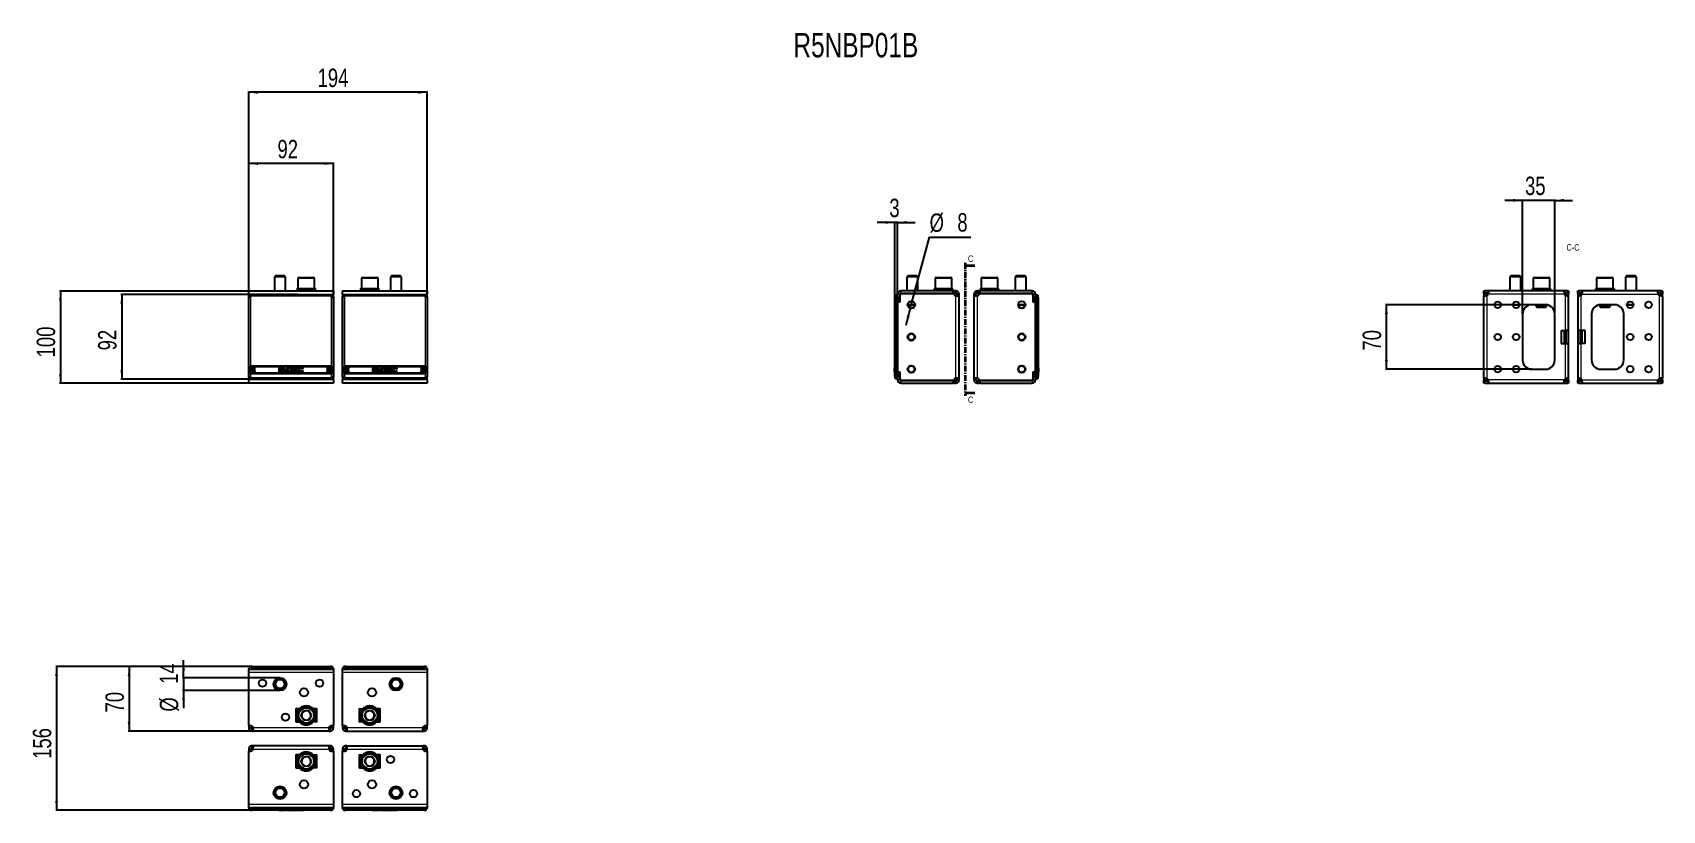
# Model space of a CAD drawing. Header units: millimetres. Extents: x -438 to 1333, y -270 to 576.
import ezdxf

# ---------------------------------------------------------------- set-up
doc = ezdxf.new("R2010")
doc.units = ezdxf.units.MM
doc.linetypes.add('CENTER', pattern=[10.16, 6.35, -1.27, 1.27, -1.27])
doc.layers.add('FORMAT', color=7, linetype='Continuous')
doc.styles.add('SLDTEXTSTYLE0', font='TXT', dxfattribs={"width": 0.75})
doc.dimstyles.new('SLDDIMSTYLE0', dxfattribs={"dimtxt": 20, "dimasz": 10, "dimexe": 0, "dimexo": 0.0625, "dimgap": 5, "dimtad": 2, "dimdec": 1, "dimrnd": 1e-09, "dimzin": 12, "dimdsep": 46, "dimtxsty": 'SLDTEXTSTYLE0', "dimsah": 1, "dimcen": 0.09, "dimadec": 0, "dimazin": 3, "dimtfac": 1, "dimtofl": 0, "dimtmove": 0, "dimatfit": 3, "dimfxl": 0, "dimfrac": 2, "dimtolj": 1, "dimtzin": 12, "dimarcsym": 0})
doc.dimstyles.new('SLDDIMSTYLE1', dxfattribs={"dimtxt": 20, "dimasz": 10, "dimexe": 0, "dimexo": 0.0625, "dimgap": 5, "dimtad": 2, "dimdec": 1, "dimrnd": 1e-09, "dimzin": 12, "dimdsep": 46, "dimtxsty": 'SLDTEXTSTYLE0', "dimsah": 1, "dimcen": 0.09, "dimadec": 0, "dimazin": 3, "dimtfac": 1, "dimtmove": 0, "dimatfit": 0, "dimfxl": 0, "dimfrac": 2, "dimtolj": 1, "dimtzin": 12, "dimarcsym": 0})
doc.dimstyles.new('SLDDIMSTYLE2', dxfattribs={"dimtxt": 20, "dimasz": 10, "dimexe": 0, "dimexo": 0.0625, "dimgap": 5, "dimtad": 0, "dimtih": 1, "dimtoh": 1, "dimdec": 1, "dimrnd": 1e-09, "dimzin": 12, "dimdsep": 46, "dimtxsty": 'SLDTEXTSTYLE0', "dimsah": 1, "dimcen": 0, "dimadec": 0, "dimazin": 3, "dimtfac": 1, "dimtmove": 0, "dimatfit": 3, "dimfxl": 0, "dimfrac": 2, "dimtolj": 1, "dimtzin": 12, "dimarcsym": 0})

msp = doc.modelspace()

# ---------------------------------------------------------------- texts
at = {"color": 7, "linetype": 'Continuous', "char_height": 7, "attachment_point": 1, "style": 'SLDTEXTSTYLE0'}
for insert in [(578.35, 333.54), (578.35, 180.26)]:
    msp.add_mtext('C', dxfattribs=dict(at, insert=insert))
at = {"layer": 'FORMAT', "style": 'SLDTEXTSTYLE0'}
for s, insert, char_height, attachment_point in [('R5NBP01B', (388.63, 575.35), 26.458, 1), ('C-C', (1236.04, 345.79), 7, 2)]:
    msp.add_mtext(s, dxfattribs=dict(at, insert=insert, char_height=char_height, attachment_point=attachment_point))

# ---------------------------------------------------------------- blocks, each defined once
blk = doc.blocks.new('_D')
at = {"layer": 'FORMAT'}
for p, q in [((-203.4, 288.9), (-203.4, 434.4)), ((-111.4, 433.4), (-203.4, 433.4)), ((-111.4, 288.9), (-111.4, 434.4))]:
    blk.add_line(p, q, dxfattribs=at)
for points in [[(-203.4, 433.4), (-193.4, 431.9), (-193.4, 435)], [(-111.4, 433.4), (-121.4, 435), (-121.4, 431.9)]]:
    blk.add_solid(points, dxfattribs=at)
at = {"layer": 'FORMAT', "insert": (-172.2, 459.2), "char_height": 20, "attachment_point": 1, "style": 'SLDTEXTSTYLE0'}
blk.add_mtext('92', dxfattribs=at)
blk = doc.blocks.new('_D_1')
at = {"layer": 'FORMAT'}
for p, q in [((-203.4, 294.9), (-409.1, 294.9)), ((-408.1, 294.9), (-408.1, 194.9)), ((-203.4, 194.9), (-409.1, 194.9))]:
    blk.add_line(p, q, dxfattribs=at)
for points in [[(-408.1, 294.9), (-409.6, 284.9), (-406.6, 284.9)], [(-408.1, 194.9), (-406.6, 204.9), (-409.6, 204.9)]]:
    blk.add_solid(points, dxfattribs=at)
at = {"layer": 'FORMAT', "insert": (-433.9, 222.8), "char_height": 20, "attachment_point": 1, "rotation": 90, "style": 'SLDTEXTSTYLE0'}
blk.add_mtext('100', dxfattribs=at)
blk = doc.blocks.new('_D_2')
at = {"layer": 'FORMAT'}
for p, q in [((-149.9, 291.2), (-342.4, 291.2)), ((-341.4, 291.2), (-341.4, 199.2)), ((-149.9, 199.2), (-342.4, 199.2))]:
    blk.add_line(p, q, dxfattribs=at)
for points in [[(-341.4, 291.2), (-343, 281.2), (-339.9, 281.2)], [(-341.4, 199.2), (-339.9, 209.2), (-343, 209.2)]]:
    blk.add_solid(points, dxfattribs=at)
at = {"layer": 'FORMAT', "insert": (-367.2, 230.4), "char_height": 20, "attachment_point": 1, "rotation": 90, "style": 'SLDTEXTSTYLE0'}
blk.add_mtext('92', dxfattribs=at)
blk = doc.blocks.new('_D_3')
at = {"layer": 'FORMAT'}
for p, q in [((-203.4, 288.9), (-203.4, 511.9)), ((-9.4, 510.9), (-203.4, 510.9)), ((-9.4, 288.9), (-9.4, 511.9))]:
    blk.add_line(p, q, dxfattribs=at)
for points in [[(-203.4, 510.9), (-193.4, 509.3), (-193.4, 512.4)], [(-9.4, 510.9), (-19.4, 512.4), (-19.4, 509.3)]]:
    blk.add_solid(points, dxfattribs=at)
at = {"layer": 'FORMAT', "insert": (-128.6, 536.6), "char_height": 20, "attachment_point": 1, "style": 'SLDTEXTSTYLE0'}
blk.add_mtext('194', dxfattribs=at)
blk = doc.blocks.new('_D_4')
at = {"layer": 'FORMAT'}
for p, q in [((498.8, 369.4), (479.6, 369.4)), ((498.8, 287.9), (498.8, 370.4)), ((501.8, 369.4), (498.8, 369.4)), ((501.8, 282.9), (501.8, 370.4)), ((501.8, 369.4), (521, 369.4))]:
    blk.add_line(p, q, dxfattribs=at)
for points in [[(498.8, 369.4), (488.8, 371), (488.8, 367.9)], [(501.8, 369.4), (511.8, 367.9), (511.8, 371)]]:
    blk.add_solid(points, dxfattribs=at)
at = {"layer": 'FORMAT', "insert": (492.9, 395.2), "char_height": 20, "attachment_point": 1, "style": 'SLDTEXTSTYLE0'}
blk.add_mtext('3', dxfattribs=at)
blk = doc.blocks.new('_D_5')
at = {"layer": 'FORMAT'}
for p, q in [((517.8, 283.8), (536.6, 353.4)), ((536.6, 353.4), (581.6, 353.4)), ((515.7, 276.1), (517.8, 283.8)), ((515.7, 276.1), (510.7, 257.5))]:
    blk.add_line(p, q, dxfattribs=at)
for points in [[(517.8, 283.8), (521.9, 293.1), (519, 293.9)], [(515.7, 276.1), (511.7, 266.8), (514.6, 266)]]:
    blk.add_solid(points, dxfattribs=at)
at = {"layer": 'FORMAT', "char_height": 20, "attachment_point": 1, "style": 'SLDTEXTSTYLE0'}
for s, insert in [('%%c', (536.6, 379.2)), ('8', (566.8, 379.5))]:
    blk.add_mtext(s, dxfattribs=dict(at, insert=insert))
blk = doc.blocks.new('_D_6')
at = {"layer": 'FORMAT'}
for p, q in [((-201.5, -113.3), (-334.4, -113.3)), ((-333.4, -113.3), (-333.4, -183.3)), ((-198.8, -183.3), (-334.4, -183.3))]:
    blk.add_line(p, q, dxfattribs=at)
for points in [[(-333.4, -113.3), (-335, -123.3), (-331.9, -123.3)], [(-333.4, -183.3), (-331.9, -173.3), (-335, -173.3)]]:
    blk.add_solid(points, dxfattribs=at)
at = {"layer": 'FORMAT', "insert": (-359.2, -163.1), "char_height": 20, "attachment_point": 1, "rotation": 90, "style": 'SLDTEXTSTYLE0'}
blk.add_mtext('70', dxfattribs=at)
blk = doc.blocks.new('_D_7')
at = {"layer": 'FORMAT'}
for p, q in [((-201.5, -113.3), (-413.3, -113.3)), ((-412.3, -113.3), (-412.3, -269.3)), ((-201.5, -269.3), (-413.3, -269.3))]:
    blk.add_line(p, q, dxfattribs=at)
for points in [[(-412.3, -113.3), (-413.9, -123.3), (-410.8, -123.3)], [(-412.3, -269.3), (-410.8, -259.3), (-413.9, -259.3)]]:
    blk.add_solid(points, dxfattribs=at)
at = {"layer": 'FORMAT', "insert": (-438.1, -213.5), "char_height": 20, "attachment_point": 1, "rotation": 90, "style": 'SLDTEXTSTYLE0'}
blk.add_mtext('156', dxfattribs=at)
blk = doc.blocks.new('_D_8')
at = {"layer": 'FORMAT'}
for p, q in [((-274.3, -125.3), (-274.3, -106.1)), ((-169.4, -125.3), (-275.3, -125.3)), ((-169.4, -139.3), (-275.3, -139.3)), ((-274.3, -125.3), (-274.3, -139.3)), ((-274.3, -139.3), (-274.3, -158.5))]:
    blk.add_line(p, q, dxfattribs=at)
for points in [[(-274.3, -125.3), (-272.8, -115.3), (-275.8, -115.3)], [(-274.3, -139.3), (-275.8, -149.3), (-272.8, -149.3)]]:
    blk.add_solid(points, dxfattribs=at)
at = {"layer": 'FORMAT', "char_height": 20, "attachment_point": 1, "rotation": 90, "style": 'SLDTEXTSTYLE0'}
for s, insert in [('14', (-300.4, -132)), ('%%c', (-300.1, -162.2))]:
    blk.add_mtext(s, dxfattribs=dict(at, insert=insert))
blk = doc.blocks.new('_D_9')
at = {"layer": 'FORMAT'}
for p, q in [((1181.2, 393.4), (1162, 393.4)), ((1181.2, 270), (1181.2, 394.4)), ((1216.2, 393.4), (1181.2, 393.4)), ((1216.2, 270), (1216.2, 394.4)), ((1216.2, 393.4), (1235.4, 393.4))]:
    blk.add_line(p, q, dxfattribs=at)
for points in [[(1181.2, 393.4), (1171.2, 395), (1171.2, 391.9)], [(1216.2, 393.4), (1226.2, 391.9), (1226.2, 395)]]:
    blk.add_solid(points, dxfattribs=at)
at = {"layer": 'FORMAT', "insert": (1183.9, 419.2), "char_height": 20, "attachment_point": 1, "style": 'SLDTEXTSTYLE0'}
blk.add_mtext('35', dxfattribs=at)
blk = doc.blocks.new('_D_10')
at = {"layer": 'FORMAT'}
for p, q in [((1191.2, 279.9), (1032.2, 279.9)), ((1033.2, 209.9), (1033.2, 279.9)), ((1191.2, 209.9), (1032.2, 209.9))]:
    blk.add_line(p, q, dxfattribs=at)
for points in [[(1033.2, 279.9), (1031.7, 269.9), (1034.7, 269.9)], [(1033.2, 209.9), (1034.7, 219.9), (1031.7, 219.9)]]:
    blk.add_solid(points, dxfattribs=at)
at = {"layer": 'FORMAT', "insert": (1007.4, 230.2), "char_height": 20, "attachment_point": 1, "rotation": 90, "style": 'SLDTEXTSTYLE0'}
blk.add_mtext('70', dxfattribs=at)

# ---------------------------------------------------------------- dimensions: what is measured, and where the dimension line sits
at = {"layer": 'FORMAT'}
for base, p1, p2, dimstyle, picture, middle in [((-203.42, 510.86), (-9.42, 288.92), (-203.42, 288.92), 'SLDDIMSTYLE0', '_D_3', (-106.42, 510.86)), ((-203.42, 433.45), (-111.42, 288.92), (-203.42, 288.92), 'SLDDIMSTYLE0', '_D', (-157.42, 433.45)), ((1181.21, 393.45), (1216.21, 269.95), (1181.21, 269.95), 'SLDDIMSTYLE1', '_D_9', (1198.71, 393.45)), ((498.79, 369.45), (501.79, 282.85), (498.79, 287.85), 'SLDDIMSTYLE1', '_D_4', (500.29, 369.45))]:
    dim = msp.add_linear_dim(base=base, p1=p1, p2=p2, dimstyle=dimstyle, dxfattribs=at)
    dim.commit()
    dim.dimension.update_dxf_attribs({"geometry": picture, "text_midpoint": middle, "dimtype": 160})
dim = msp.add_diameter_dim_2p(p1=(517.83, 283.81), p2=(515.74, 276.09), dimstyle='SLDDIMSTYLE2', dxfattribs=at)
dim.commit()
dim.dimension.update_dxf_attribs({"geometry": '_D_5', "text_midpoint": (559.1, 369.45), "dimtype": 163})
for base, p1, p2, picture, middle in [((-408.1, 194.95), (-203.42, 294.95), (-203.42, 194.95), '_D_1', (-408.1, 244.95)), ((-341.43, 199.2), (-149.92, 291.2), (-149.92, 199.2), '_D_2', (-341.43, 245.2)), ((1033.2, 279.95), (1191.21, 209.95), (1191.21, 279.95), '_D_10', (1033.2, 244.95)), ((-412.31, -269.3), (-201.52, -113.3), (-201.52, -269.3), '_D_7', (-412.31, -191.3)), ((-333.43, -183.3), (-201.52, -113.3), (-198.83, -183.3), '_D_6', (-333.43, -148.3))]:
    dim = msp.add_linear_dim(base=base, p1=p1, p2=p2, angle=90, dimstyle='SLDDIMSTYLE0', dxfattribs=at)
    dim.commit()
    dim.dimension.update_dxf_attribs({"geometry": picture, "text_midpoint": middle, "dimtype": 160})
dim = msp.add_linear_dim(base=(-274.31, -139.3), p1=(-169.42, -125.3), p2=(-169.42, -139.3), angle=90, text='%%c<>', dimstyle='SLDDIMSTYLE1', dxfattribs=at)
dim.commit()
dim.dimension.update_dxf_attribs({"geometry": '_D_8', "text_midpoint": (-274.31, -132.3), "dimtype": 160})

# ---------------------------------------------------------------- linework, layer by layer
at = {"color": 7, "linetype": 'CENTER', "lineweight": 35}
msp.add_line((575.29, 325.43), (575.29, 180.96), dxfattribs=at)
at = {"color": 7, "linetype": 'Continuous', "lineweight": 35}
for p, q in [((585.93, 322.43), (575.29, 322.43)), ((585.93, 183.96), (575.29, 183.96))]:
    msp.add_line(p, q, dxfattribs=at)
at = {"color": 7, "linetype": 'Continuous', "lineweight": 25}
for p, q in [((-174.35, 311.45), (-175.42, 310.37)), ((-175.42, 310.37), (-175.42, 294.95)), ((-163.42, 310.37), (-175.42, 310.37)), ((-164.5, 311.45), (-174.35, 311.45)), ((-163.42, 310.37), (-164.5, 311.45)), ((-163.42, 294.95), (-163.42, 310.37)), ((-149.92, 308.45), (-149.92, 297.45)), ((-148.92, 309.45), (-140.5, 309.45)), ((-140.5, 309.45), (-132.92, 309.45)), ((-131.92, 297.45), (-131.92, 308.45)), ((-80.92, 308.45), (-80.92, 297.45)), ((-79.92, 309.45), (-71.48, 309.45)), ((-71.48, 309.45), (-63.92, 309.45)), ((-62.92, 297.45), (-62.92, 308.45)), ((-48.35, 311.45), (-49.42, 310.37)), ((-49.42, 310.37), (-49.42, 294.95)), ((-37.42, 310.37), (-49.42, 310.37)), ((-38.5, 311.45), (-48.35, 311.45)), ((-37.42, 310.37), (-38.5, 311.45)), ((-37.42, 294.95), (-37.42, 310.37)), ((512.86, 311.45), (511.79, 310.37)), ((511.79, 310.37), (511.79, 294.95)), ((523.79, 310.37), (511.79, 310.37)), ((522.71, 311.45), (512.86, 311.45)), ((523.79, 310.37), (522.71, 311.45)), ((523.79, 294.95), (523.79, 310.37)), ((542.79, 308.45), (542.79, 297.45)), ((543.79, 309.45), (559.79, 309.45)), ((560.79, 297.45), (560.79, 308.45)), ((592.79, 308.45), (592.79, 297.45)), ((593.79, 309.45), (609.79, 309.45)), ((610.79, 297.45), (610.79, 308.45)), ((630.86, 311.45), (629.79, 310.37)), ((629.79, 310.37), (629.79, 294.95)), ((641.79, 310.37), (629.79, 310.37)), ((640.71, 311.45), (630.86, 311.45)), ((641.79, 310.37), (640.71, 311.45)), ((641.79, 294.95), (641.79, 310.37)), ((1168.28, 311.45), (1167.21, 310.37)), ((1167.21, 310.37), (1167.21, 294.95)), ((1179.21, 310.37), (1167.21, 310.37)), ((1178.13, 311.45), (1168.28, 311.45)), ((1179.21, 310.37), (1178.13, 311.45)), ((1179.21, 294.95), (1179.21, 310.37)), ((1192.71, 308.45), (1192.71, 297.45)), ((1193.71, 309.45), (1202.09, 309.45)), ((1202.09, 309.45), (1209.71, 309.45)), ((1210.71, 297.45), (1210.71, 308.45)), ((1261.71, 308.45), (1261.71, 297.45)), ((1262.71, 309.45), (1271.04, 309.45)), ((1271.04, 309.45), (1278.71, 309.45)), ((1279.71, 297.45), (1279.71, 308.45)), ((1294.28, 311.45), (1293.21, 310.37)), ((1293.21, 310.37), (1293.21, 294.95)), ((1305.21, 310.37), (1293.21, 310.37)), ((1304.13, 311.45), (1294.28, 311.45)), ((1305.21, 310.37), (1304.13, 311.45)), ((1305.21, 294.95), (1305.21, 310.37)), ((-203.42, 291.45), (-203.42, 294.95)), ((-203.42, 294.95), (-111.42, 294.95)), ((-203.42, 291.45), (-203.42, 288.92)), ((-203.42, 288.3), (-203.42, 288.92)), ((-203.42, 202.1), (-203.42, 288.3)), ((-201.15, 291.2), (-200.52, 291.2)), ((-200.52, 291.2), (-164.92, 291.2)), ((-164.92, 291.2), (-164.92, 291.06)), ((-164.42, 290.93), (-150.42, 290.93)), ((-151.17, 297.45), (-151.17, 296.45)), ((-151.17, 297.45), (-151.17, 297.2)), ((-150.37, 297.45), (-151.17, 297.45)), ((-151.17, 297.45), (-151.17, 297.45)), ((-151.17, 296.45), (-151.17, 296.7)), ((-150.37, 296.45), (-151.17, 296.45)), ((-151.17, 296.45), (-151.17, 296.45)), ((-151.17, 296.45), (-151.17, 296.45)), ((-150.37, 297.45), (-150.27, 297.45)), ((-150.37, 296.45), (-150.27, 296.45)), ((-150.27, 297.45), (-150.27, 297.2)), ((-148.13, 297.45), (-150.27, 297.45)), ((-150.27, 296.45), (-150.27, 296.7)), ((-148.13, 296.45), (-150.27, 296.45)), ((-149.92, 291.06), (-149.92, 291.2)), ((-149.92, 291.2), (-114.32, 291.2)), ((-148.13, 297.45), (-147.95, 297.45)), ((-148.13, 296.45), (-147.95, 296.45)), ((-147.95, 297.45), (-147.95, 297.2)), ((-144.8, 297.45), (-147.95, 297.45)), ((-147.95, 296.45), (-147.95, 296.7)), ((-144.8, 296.45), (-147.95, 296.45)), ((-146.92, 296.45), (-146.92, 294.95)), ((-144.8, 297.45), (-144.56, 297.45)), ((-144.8, 296.45), (-144.56, 296.45)), ((-144.56, 297.45), (-144.56, 297.2)), ((-140.87, 297.45), (-144.56, 297.45)), ((-144.56, 296.45), (-144.56, 296.7)), ((-140.87, 296.45), (-144.56, 296.45)), ((-140.87, 297.45), (-140.78, 297.45)), ((-140.87, 296.45), (-140.69, 296.45)), ((-140.69, 296.45), (-140.62, 296.45)), ((-140.66, 297.45), (-140.62, 297.45)), ((-140.62, 297.45), (-140.62, 297.2)), ((-136.95, 297.45), (-140.62, 297.45)), ((-140.62, 296.45), (-140.62, 296.7)), ((-136.95, 296.45), (-140.62, 296.45)), ((-136.95, 297.45), (-136.72, 297.45)), ((-136.95, 296.45), (-136.72, 296.45)), ((-136.72, 297.45), (-136.72, 297.2)), ((-133.64, 297.45), (-136.72, 297.45)), ((-136.72, 296.45), (-136.72, 296.7)), ((-133.64, 296.45), (-136.72, 296.45)), ((-134.92, 294.95), (-134.92, 296.45)), ((-133.64, 297.45), (-133.46, 297.45)), ((-133.64, 296.45), (-133.46, 296.45)), ((-133.46, 297.45), (-133.46, 297.2)), ((-131.43, 297.45), (-133.46, 297.45)), ((-133.46, 296.45), (-133.46, 296.7)), ((-131.43, 296.45), (-133.46, 296.45)), ((-131.43, 297.45), (-131.34, 297.45)), ((-131.43, 296.45), (-131.34, 296.45)), ((-131.34, 297.45), (-131.34, 297.2)), ((-130.67, 297.45), (-131.34, 297.45)), ((-131.34, 296.45), (-131.34, 296.7)), ((-130.67, 296.45), (-131.34, 296.45)), ((-130.67, 296.45), (-130.67, 297.45)), ((-114.32, 291.2), (-113.7, 291.2)), ((-111.42, 294.95), (-111.42, 291.45)), ((-111.42, 288.92), (-111.42, 291.45)), ((-111.42, 288.92), (-111.42, 288.3)), ((-111.42, 288.3), (-111.42, 202.1)), ((-101.42, 291.45), (-101.42, 294.95)), ((-101.42, 294.95), (-9.42, 294.95)), ((-101.42, 291.45), (-101.42, 288.92)), ((-101.42, 288.3), (-101.42, 288.92)), ((-101.42, 202.1), (-101.42, 288.3)), ((-99.15, 291.2), (-98.52, 291.2)), ((-98.52, 291.2), (-62.92, 291.2)), ((-82.17, 297.45), (-82.17, 296.45)), ((-82.17, 297.45), (-82.17, 297.2)), ((-81.35, 297.45), (-82.17, 297.45)), ((-82.17, 297.45), (-82.17, 297.45)), ((-82.17, 296.45), (-82.17, 296.7)), ((-81.35, 296.45), (-82.17, 296.45)), ((-82.17, 296.45), (-82.17, 296.45)), ((-81.35, 297.45), (-81.25, 297.45)), ((-81.35, 296.45), (-81.25, 296.45)), ((-81.25, 297.45), (-81.25, 297.2)), ((-79.1, 297.45), (-81.25, 297.45)), ((-81.25, 296.45), (-81.25, 296.7)), ((-79.1, 296.45), (-81.25, 296.45)), ((-79.1, 297.45), (-78.92, 297.45)), ((-79.1, 296.45), (-78.92, 296.45)), ((-78.92, 297.45), (-78.92, 297.2)), ((-75.75, 297.45), (-78.92, 297.45)), ((-78.92, 296.45), (-78.92, 296.7)), ((-75.75, 296.45), (-78.92, 296.45)), ((-77.92, 296.45), (-77.92, 294.95)), ((-75.75, 297.45), (-75.52, 297.45)), ((-75.75, 296.45), (-75.52, 296.45)), ((-75.52, 297.45), (-75.52, 297.2)), ((-71.82, 297.45), (-75.52, 297.45)), ((-75.52, 296.45), (-75.52, 296.7)), ((-71.82, 296.45), (-75.52, 296.45)), ((-71.82, 297.45), (-71.66, 297.45)), ((-71.82, 297.45), (-71.74, 297.45)), ((-71.82, 296.45), (-71.66, 296.45)), ((-71.66, 296.45), (-71.57, 296.45)), ((-71.62, 297.45), (-71.57, 297.45)), ((-71.57, 297.45), (-71.57, 297.2)), ((-67.91, 297.45), (-71.57, 297.45)), ((-71.57, 296.45), (-71.57, 296.7)), ((-67.91, 296.45), (-71.57, 296.45)), ((-67.91, 297.45), (-67.68, 297.45)), ((-67.91, 296.45), (-67.68, 296.45)), ((-67.68, 297.45), (-67.68, 297.2)), ((-64.6, 297.45), (-67.68, 297.45)), ((-67.68, 296.45), (-67.68, 296.7)), ((-64.6, 296.45), (-67.68, 296.45)), ((-65.92, 294.95), (-65.92, 296.45)), ((-64.6, 297.45), (-64.43, 297.45)), ((-64.6, 296.45), (-64.43, 296.45)), ((-64.43, 297.45), (-64.43, 297.2)), ((-62.41, 297.45), (-64.43, 297.45)), ((-64.43, 296.45), (-64.43, 296.7)), ((-62.41, 296.45), (-64.43, 296.45)), ((-62.92, 291.2), (-62.92, 291.06)), ((-62.42, 290.93), (-48.42, 290.93)), ((-62.41, 297.45), (-62.32, 297.45)), ((-62.41, 296.45), (-62.32, 296.45)), ((-62.32, 297.45), (-62.32, 297.2)), ((-61.67, 297.45), (-62.32, 297.45)), ((-62.32, 296.45), (-62.32, 296.7)), ((-61.67, 296.45), (-62.32, 296.45)), ((-61.67, 296.45), (-61.67, 297.45)), ((-47.92, 291.06), (-47.92, 291.2)), ((-47.92, 291.2), (-12.32, 291.2)), ((-12.32, 291.2), (-11.7, 291.2)), ((-9.42, 294.95), (-9.42, 291.45)), ((-9.42, 288.92), (-9.42, 291.45)), ((-9.42, 288.92), (-9.42, 288.3)), ((-9.42, 288.3), (-9.42, 202.1)), ((498.79, 289.3), (498.79, 287.85)), ((498.79, 213.4), (498.79, 287.85)), ((499.9, 290.74), (501.59, 291.2)), ((501.59, 291.2), (501.79, 291.2)), ((501.59, 288.3), (501.59, 202.1)), ((501.79, 283.5), (501.79, 291.45)), ((501.79, 288.92), (501.79, 201.47)), ((501.79, 283.5), (504.29, 283.5)), ((504.29, 283.5), (504.29, 291.45)), ((504.39, 284.43), (504.29, 284.21)), ((504.39, 289.85), (504.39, 282.85)), ((561.89, 294.95), (505.29, 294.95)), ((505.29, 292.45), (561.89, 292.45)), ((506.89, 292.35), (561.86, 292.35)), ((507.54, 292.45), (507.54, 292.35)), ((507.83, 292.45), (507.83, 292.35)), ((509.52, 292.45), (509.52, 292.35)), ((512.46, 292.45), (512.46, 292.35)), ((516.22, 292.45), (516.22, 292.35)), ((520.22, 292.45), (520.22, 292.35)), ((523.84, 292.45), (523.84, 292.35)), ((526.55, 292.45), (526.55, 292.35)), ((527.92, 292.45), (527.92, 292.35)), ((528.04, 292.35), (528.04, 292.45)), ((541.54, 297.45), (541.54, 296.45)), ((541.54, 297.45), (541.54, 297.45)), ((541.54, 297.45), (541.54, 297.2)), ((542.37, 297.45), (541.54, 297.45)), ((541.54, 297.45), (541.54, 297.45)), ((541.54, 296.45), (541.54, 296.7)), ((542.37, 296.45), (541.54, 296.45)), ((541.54, 296.45), (541.54, 296.45)), ((541.54, 296.45), (541.54, 296.45)), ((542.37, 297.45), (542.47, 297.45)), ((542.37, 296.45), (542.47, 296.45)), ((542.47, 297.45), (542.47, 297.2)), ((544.64, 297.45), (542.47, 297.45)), ((542.47, 296.45), (542.47, 296.7)), ((544.64, 296.45), (542.47, 296.45)), ((544.64, 297.45), (544.82, 297.45)), ((544.64, 296.45), (544.82, 296.45)), ((544.82, 297.45), (544.82, 297.2)), ((547.99, 297.45), (544.82, 297.45)), ((544.82, 296.45), (544.82, 296.7)), ((547.99, 296.45), (544.82, 296.45)), ((545.79, 296.45), (545.79, 294.95)), ((547.99, 297.45), (548.23, 297.45)), ((547.99, 296.45), (548.23, 296.45)), ((548.23, 297.45), (548.23, 297.2)), ((551.93, 297.45), (548.23, 297.45)), ((548.23, 296.45), (548.23, 296.7)), ((551.93, 296.45), (548.23, 296.45)), ((551.93, 297.45), (552.09, 297.45)), ((551.93, 297.45), (552, 297.45)), ((551.93, 296.45), (552.08, 296.45)), ((552.08, 296.45), (552.18, 296.45)), ((552.13, 297.45), (552.18, 297.45)), ((552.18, 297.45), (552.18, 297.2)), ((555.84, 297.45), (552.18, 297.45)), ((552.18, 296.45), (552.18, 296.7)), ((555.84, 296.45), (552.18, 296.45)), ((555.84, 297.45), (556.07, 297.45)), ((555.84, 296.45), (556.07, 296.45)), ((556.07, 297.45), (556.07, 297.2)), ((559.13, 297.45), (556.07, 297.45)), ((556.07, 296.45), (556.07, 296.7)), ((559.13, 296.45), (556.07, 296.45)), ((557.79, 294.95), (557.79, 296.45)), ((559.13, 297.45), (559.31, 297.45)), ((559.13, 296.45), (559.31, 296.45)), ((559.31, 297.45), (559.31, 297.2)), ((561.31, 297.45), (559.31, 297.45)), ((559.31, 296.45), (559.31, 296.7)), ((561.31, 296.45), (559.31, 296.45)), ((561.31, 297.45), (561.4, 297.45)), ((561.31, 296.45), (561.4, 296.45)), ((561.4, 297.45), (561.4, 297.2)), ((562.04, 297.45), (561.4, 297.45)), ((561.4, 296.45), (561.4, 296.7)), ((562.04, 296.45), (561.4, 296.45)), ((561.89, 294.95), (562.89, 294.95)), ((562.89, 292.45), (561.89, 292.45)), ((562.04, 296.45), (562.04, 297.45)), ((565.29, 292.45), (562.88, 292.45)), ((562.89, 292.45), (562.89, 294.95)), ((565.29, 294.95), (562.89, 294.95)), ((565.29, 294.95), (565.29, 292.45)), ((568.79, 291.45), (566.29, 291.45)), ((566.29, 290.23), (566.29, 291.45)), ((568.79, 290.23), (566.29, 290.23)), ((568.79, 290.23), (568.79, 291.45)), ((568.79, 199.67), (568.79, 290.23)), ((587.29, 291.45), (584.79, 291.45)), ((584.79, 291.45), (584.79, 290.23)), ((587.29, 290.23), (584.79, 290.23)), ((584.79, 290.23), (584.79, 199.67)), ((587.29, 291.45), (587.29, 290.23)), ((588.29, 292.45), (588.29, 294.95)), ((590.69, 294.95), (588.29, 294.95)), ((590.69, 292.45), (588.29, 292.45)), ((590.69, 294.95), (590.69, 292.45)), ((590.69, 294.95), (591.69, 294.95)), ((591.69, 292.45), (590.69, 292.45)), ((591.54, 297.45), (591.54, 296.45)), ((591.54, 297.45), (591.54, 297.2)), ((592.34, 297.45), (591.54, 297.45)), ((591.54, 297.45), (591.54, 297.45)), ((591.54, 296.45), (591.54, 296.7)), ((592.34, 296.45), (591.54, 296.45)), ((591.54, 296.45), (591.54, 296.45)), ((648.29, 294.95), (591.69, 294.95)), ((591.69, 292.45), (648.29, 292.45)), ((591.71, 292.35), (646.69, 292.35)), ((592.34, 297.45), (592.44, 297.45)), ((592.34, 296.45), (592.44, 296.45)), ((592.44, 297.45), (592.44, 297.2)), ((594.58, 297.45), (592.44, 297.45)), ((592.44, 296.45), (592.44, 296.7)), ((594.58, 296.45), (592.44, 296.45)), ((594.58, 297.45), (594.76, 297.45)), ((594.58, 296.45), (594.76, 296.45)), ((594.76, 297.45), (594.76, 297.2)), ((597.91, 297.45), (594.76, 297.45)), ((594.76, 296.45), (594.76, 296.7)), ((597.91, 296.45), (594.76, 296.45)), ((595.79, 296.45), (595.79, 294.95)), ((597.91, 297.45), (598.14, 297.45)), ((597.91, 296.45), (598.14, 296.45)), ((598.14, 297.45), (598.14, 297.2)), ((601.84, 297.45), (598.14, 297.45)), ((598.14, 296.45), (598.14, 296.7)), ((601.84, 296.45), (598.14, 296.45)), ((601.84, 297.45), (601.93, 297.45)), ((601.84, 296.45), (602.01, 296.45)), ((601.89, 297.45), (602.14, 297.45)), ((602.01, 296.45), (602.09, 296.45)), ((602.05, 297.45), (602.09, 297.45)), ((602.09, 297.45), (602.09, 297.2)), ((605.76, 297.45), (602.09, 297.45)), ((602.09, 296.45), (602.09, 296.7)), ((605.76, 296.45), (602.09, 296.45)), ((605.76, 297.45), (605.99, 297.45)), ((605.76, 296.45), (605.99, 296.45)), ((605.99, 297.45), (605.99, 297.2)), ((609.07, 297.45), (605.99, 297.45)), ((605.99, 296.45), (605.99, 296.7)), ((609.07, 296.45), (605.99, 296.45)), ((607.79, 294.95), (607.79, 296.45)), ((609.07, 297.45), (609.24, 297.45)), ((609.07, 296.45), (609.24, 296.45)), ((609.24, 297.45), (609.24, 297.2)), ((611.28, 297.45), (609.24, 297.45)), ((609.24, 296.45), (609.24, 296.7)), ((611.28, 296.45), (609.24, 296.45)), ((611.28, 297.45), (611.37, 297.45)), ((611.28, 296.45), (611.37, 296.45)), ((611.37, 297.45), (611.37, 297.2)), ((612.04, 297.45), (611.37, 297.45)), ((611.37, 296.45), (611.37, 296.7)), ((612.04, 296.45), (611.37, 296.45)), ((612.04, 296.45), (612.04, 297.45)), ((625.54, 292.45), (625.54, 292.35)), ((625.83, 292.45), (625.83, 292.35)), ((627.52, 292.45), (627.52, 292.35)), ((630.46, 292.45), (630.46, 292.35)), ((634.22, 292.45), (634.22, 292.35)), ((638.22, 292.45), (638.22, 292.35)), ((641.84, 292.45), (641.84, 292.35)), ((644.55, 292.45), (644.55, 292.35)), ((645.92, 292.45), (645.92, 292.35)), ((646.04, 292.35), (646.04, 292.45)), ((649.19, 282.85), (649.19, 289.85)), ((649.19, 284.43), (649.29, 284.21)), ((649.29, 291.45), (649.29, 283.5)), ((651.79, 283.5), (649.29, 283.5)), ((651.79, 291.45), (651.79, 283.5)), ((651.79, 291.2), (651.99, 291.2)), ((651.79, 201.47), (651.79, 288.92)), ((651.99, 291.2), (653.67, 290.74)), ((651.99, 202.1), (651.99, 288.3)), ((654.79, 287.85), (654.79, 289.3)), ((654.79, 287.85), (654.79, 213.4)), ((1139.21, 292.45), (1139.21, 294.95)), ((1139.21, 294.95), (1140.32, 294.95)), ((1140.32, 292.45), (1139.21, 292.45)), ((1139.21, 292.45), (1139.21, 292.35)), ((1139.21, 292.35), (1141.71, 292.35)), ((1139.21, 291.74), (1139.21, 292.35)), ((1139.21, 291.74), (1139.21, 289.67)), ((1139.21, 200.22), (1139.21, 289.67)), ((1139.21, 289.67), (1140.3, 289.67)), ((1144.04, 294.95), (1140.32, 294.95)), ((1144.04, 292.45), (1140.32, 292.45)), ((1141.71, 292.35), (1141.71, 291.74)), ((1141.71, 291.74), (1141.71, 289.92)), ((1226.37, 294.95), (1144.04, 294.95)), ((1144.04, 294.95), (1144.04, 292.73)), ((1191.46, 297.45), (1191.46, 296.45)), ((1191.46, 297.45), (1191.46, 297.45)), ((1191.46, 297.45), (1191.46, 297.2)), ((1192.29, 297.45), (1191.46, 297.45)), ((1191.46, 297.45), (1191.46, 297.45)), ((1191.46, 296.45), (1191.46, 296.7)), ((1192.29, 296.45), (1191.46, 296.45)), ((1191.46, 296.45), (1191.46, 296.45)), ((1191.46, 296.45), (1191.46, 296.45)), ((1192.29, 297.45), (1192.39, 297.45)), ((1192.29, 296.45), (1192.39, 296.45)), ((1192.39, 297.45), (1192.39, 297.2)), ((1194.56, 297.45), (1192.39, 297.45)), ((1192.39, 296.45), (1192.39, 296.7)), ((1194.56, 296.45), (1192.39, 296.45)), ((1194.56, 297.45), (1194.74, 297.45)), ((1194.56, 296.45), (1194.74, 296.45)), ((1194.74, 297.45), (1194.74, 297.2)), ((1197.91, 297.45), (1194.74, 297.45)), ((1194.74, 296.45), (1194.74, 296.7)), ((1197.91, 296.45), (1194.74, 296.45)), ((1195.71, 296.45), (1195.71, 294.95)), ((1197.91, 297.45), (1198.15, 297.45)), ((1197.91, 296.45), (1198.15, 296.45)), ((1198.15, 297.45), (1198.15, 297.2)), ((1201.85, 297.45), (1198.15, 297.45)), ((1198.15, 296.45), (1198.15, 296.7)), ((1201.85, 296.45), (1198.15, 296.45)), ((1201.85, 297.45), (1202, 297.45)), ((1201.85, 297.45), (1201.92, 297.45)), ((1201.85, 296.45), (1202, 296.45)), ((1202, 296.45), (1202.1, 296.45)), ((1202.05, 297.45), (1202.1, 297.45)), ((1202.1, 297.45), (1202.1, 297.2)), ((1205.76, 297.45), (1202.1, 297.45)), ((1202.1, 296.45), (1202.1, 296.7)), ((1205.76, 296.45), (1202.1, 296.45)), ((1205.76, 297.45), (1205.99, 297.45)), ((1205.76, 296.45), (1205.99, 296.45)), ((1205.99, 297.45), (1205.99, 297.2)), ((1209.05, 297.45), (1205.99, 297.45)), ((1205.99, 296.45), (1205.99, 296.7)), ((1209.05, 296.45), (1205.99, 296.45)), ((1207.71, 294.95), (1207.71, 296.45)), ((1209.05, 297.45), (1209.22, 297.45)), ((1209.05, 296.45), (1209.22, 296.45)), ((1209.22, 297.45), (1209.22, 297.2)), ((1211.23, 297.45), (1209.22, 297.45)), ((1209.22, 296.45), (1209.22, 296.7)), ((1211.23, 296.45), (1209.22, 296.45)), ((1211.23, 297.45), (1211.32, 297.45)), ((1211.23, 296.45), (1211.32, 296.45)), ((1211.32, 297.45), (1211.32, 297.2)), ((1211.96, 297.45), (1211.32, 297.45)), ((1211.32, 296.45), (1211.32, 296.7)), ((1211.96, 296.45), (1211.32, 296.45)), ((1211.96, 296.45), (1211.96, 297.45)), ((1226.37, 294.95), (1226.37, 292.65)), ((1230.09, 294.95), (1226.37, 294.95)), ((1230.09, 292.45), (1226.37, 292.45)), ((1228.71, 292.35), (1231.21, 292.35)), ((1228.71, 291.74), (1228.71, 292.35)), ((1228.71, 289.9), (1228.71, 291.74)), ((1231.21, 289.67), (1230.07, 289.67)), ((1230.09, 294.95), (1231.21, 294.95)), ((1231.21, 292.45), (1230.09, 292.45)), ((1231.21, 294.95), (1231.21, 292.45)), ((1231.21, 292.35), (1231.21, 292.45)), ((1231.21, 292.35), (1231.21, 291.74)), ((1231.21, 289.67), (1231.21, 291.74)), ((1231.21, 251.95), (1231.21, 289.67)), ((1241.21, 292.45), (1241.21, 294.95)), ((1241.21, 294.95), (1242.32, 294.95)), ((1242.32, 292.45), (1241.21, 292.45)), ((1241.21, 292.45), (1241.21, 292.35)), ((1241.21, 292.35), (1243.71, 292.35)), ((1241.21, 291.74), (1241.21, 292.35)), ((1241.21, 291.74), (1241.21, 289.67)), ((1241.21, 289.67), (1242.3, 289.67)), ((1241.21, 289.67), (1241.21, 251.95)), ((1246.04, 294.95), (1242.32, 294.95)), ((1246.04, 292.45), (1242.32, 292.45)), ((1243.71, 292.35), (1243.71, 291.74)), ((1243.71, 291.74), (1243.71, 289.92)), ((1246.04, 294.95), (1246.04, 292.73)), ((1328.37, 294.95), (1246.04, 294.95)), ((1260.46, 297.45), (1260.46, 296.45)), ((1260.46, 297.45), (1260.46, 297.45)), ((1260.46, 297.45), (1260.46, 297.2)), ((1261.29, 297.45), (1260.46, 297.45)), ((1260.46, 297.45), (1260.46, 297.45)), ((1260.46, 296.45), (1260.46, 296.7)), ((1261.29, 296.45), (1260.46, 296.45)), ((1260.46, 296.45), (1260.46, 296.45)), ((1260.46, 296.45), (1260.46, 296.45)), ((1261.29, 297.45), (1261.39, 297.45)), ((1261.29, 296.45), (1261.39, 296.45)), ((1261.39, 297.45), (1261.39, 297.2)), ((1263.56, 297.45), (1261.39, 297.45)), ((1261.39, 296.45), (1261.39, 296.7)), ((1263.56, 296.45), (1261.39, 296.45)), ((1263.56, 297.45), (1263.74, 297.45)), ((1263.56, 296.45), (1263.74, 296.45)), ((1263.74, 297.45), (1263.74, 297.2)), ((1266.92, 297.45), (1263.74, 297.45)), ((1263.74, 296.45), (1263.74, 296.7)), ((1266.92, 296.45), (1263.74, 296.45)), ((1264.71, 296.45), (1264.71, 294.95)), ((1266.92, 297.45), (1267.15, 297.45)), ((1266.92, 296.45), (1267.15, 296.45)), ((1267.15, 297.45), (1267.15, 297.2)), ((1270.85, 297.45), (1267.15, 297.45)), ((1267.15, 296.45), (1267.15, 296.7)), ((1270.85, 296.45), (1267.15, 296.45)), ((1270.85, 297.45), (1271.09, 297.45)), ((1270.85, 297.45), (1270.93, 297.45)), ((1270.85, 296.45), (1271, 296.45)), ((1271, 296.45), (1271.1, 296.45)), ((1271.05, 297.45), (1271.1, 297.45)), ((1271.1, 297.45), (1271.1, 297.2)), ((1274.76, 297.45), (1271.1, 297.45)), ((1271.1, 296.45), (1271.1, 296.7)), ((1274.76, 296.45), (1271.1, 296.45)), ((1274.76, 297.45), (1274.99, 297.45)), ((1274.76, 296.45), (1274.99, 296.45)), ((1274.99, 297.45), (1274.99, 297.2)), ((1278.06, 297.45), (1274.99, 297.45)), ((1274.99, 296.45), (1274.99, 296.7)), ((1278.06, 296.45), (1274.99, 296.45)), ((1276.71, 294.95), (1276.71, 296.45)), ((1278.06, 297.45), (1278.23, 297.45)), ((1278.06, 296.45), (1278.23, 296.45)), ((1278.23, 297.45), (1278.23, 297.2)), ((1280.23, 297.45), (1278.23, 297.45)), ((1278.23, 296.45), (1278.23, 296.7)), ((1280.23, 296.45), (1278.23, 296.45)), ((1280.23, 297.45), (1280.32, 297.45)), ((1280.23, 296.45), (1280.32, 296.45)), ((1280.32, 297.45), (1280.32, 297.2)), ((1280.96, 297.45), (1280.32, 297.45)), ((1280.32, 296.45), (1280.32, 296.7)), ((1280.96, 296.45), (1280.32, 296.45)), ((1280.96, 296.45), (1280.96, 297.45)), ((1328.37, 292.65), (1328.37, 294.95)), ((1332.09, 294.95), (1328.37, 294.95)), ((1332.09, 292.45), (1328.37, 292.45)), ((1330.71, 292.35), (1333.21, 292.35)), ((1330.71, 291.74), (1330.71, 292.35)), ((1330.71, 289.9), (1330.71, 291.74)), ((1332.07, 289.67), (1333.21, 289.67)), ((1332.09, 294.95), (1333.21, 294.95)), ((1333.21, 292.45), (1332.09, 292.45)), ((1333.21, 294.95), (1333.21, 292.45)), ((1333.21, 292.35), (1333.21, 292.45)), ((1333.21, 292.35), (1333.21, 291.74)), ((1333.21, 289.67), (1333.21, 291.74)), ((1333.21, 289.67), (1333.21, 200.22)), ((501.79, 207.05), (501.79, 282.85)), ((504.39, 282.85), (501.79, 282.85)), ((520.76, 279.45), (512.82, 279.45)), ((640.76, 279.45), (632.82, 279.45)), ((651.79, 282.85), (649.19, 282.85)), ((651.79, 282.85), (651.79, 207.05)), ((1177.67, 279.45), (1170.74, 279.45)), ((1181.21, 269.95), (1181.21, 219.95)), ((1206.21, 279.95), (1191.21, 279.95)), ((1192.88, 279.85), (1192.86, 279.85)), ((1192.88, 279.85), (1192.88, 279.85)), ((1192.98, 279.85), (1192.88, 279.85)), ((1192.98, 279.95), (1192.98, 279.85)), ((1196.23, 279.85), (1192.98, 279.85)), ((1195.71, 279.85), (1195.71, 278.52)), ((1195.71, 278.52), (1196.78, 277.45)), ((1195.71, 278.52), (1202, 278.52)), ((1196.23, 279.85), (1198.13, 279.85)), ((1196.78, 277.45), (1201.94, 277.45)), ((1198.68, 279.85), (1198.13, 279.85)), ((1204.73, 279.85), (1198.68, 279.85)), ((1201.94, 277.45), (1206.63, 277.45)), ((1202, 278.52), (1207.71, 278.52)), ((1205.28, 279.85), (1204.73, 279.85)), ((1205.28, 279.85), (1207.18, 279.85)), ((1206.63, 277.45), (1207.71, 278.52)), ((1207.62, 279.85), (1207.18, 279.85)), ((1207.71, 278.52), (1207.71, 279.83)), ((1216.21, 219.95), (1216.21, 269.95)), ((1256.21, 269.95), (1256.21, 219.95)), ((1264.71, 279.83), (1264.71, 278.52)), ((1264.71, 278.52), (1265.78, 277.45)), ((1264.71, 278.52), (1270.96, 278.52)), ((1265.23, 279.85), (1264.79, 279.85)), ((1265.23, 279.85), (1267.13, 279.85)), ((1265.78, 277.45), (1270.91, 277.45)), ((1281.21, 279.95), (1266.21, 279.95)), ((1267.68, 279.85), (1267.13, 279.85)), ((1273.73, 279.85), (1267.68, 279.85)), ((1270.91, 277.45), (1275.63, 277.45)), ((1270.96, 278.52), (1276.71, 278.52)), ((1274.28, 279.85), (1273.73, 279.85)), ((1274.28, 279.85), (1276.18, 279.85)), ((1275.63, 277.45), (1276.71, 278.52)), ((1279.44, 279.85), (1276.18, 279.85)), ((1276.71, 278.52), (1276.71, 279.85)), ((1279.44, 279.85), (1279.44, 279.95)), ((1279.54, 279.85), (1279.44, 279.85)), ((1279.56, 279.85), (1279.54, 279.85)), ((1279.54, 279.85), (1279.54, 279.85)), ((1291.21, 219.95), (1291.21, 269.95)), ((1301.67, 279.45), (1294.74, 279.45)), ((1223.21, 251.95), (1227.71, 251.95)), ((1223.21, 251.95), (1223.21, 237.95)), ((1231.21, 251.95), (1227.71, 251.95)), ((1228.71, 237.95), (1228.71, 251.95)), ((1231.21, 237.95), (1231.21, 251.95)), ((1244.71, 251.95), (1241.21, 251.95)), ((1241.21, 251.95), (1241.21, 237.95)), ((1243.71, 251.95), (1243.71, 237.95)), ((1249.21, 251.95), (1244.71, 251.95)), ((1249.21, 237.95), (1249.21, 251.95)), ((1223.21, 237.95), (1227.71, 237.95)), ((1227.71, 237.95), (1231.21, 237.95)), ((1231.21, 200.22), (1231.21, 237.95)), ((1241.21, 237.95), (1244.71, 237.95)), ((1241.21, 237.95), (1241.21, 200.22)), ((1249.21, 237.95), (1244.71, 237.95)), ((-113.32, 213.4), (-201.52, 213.4)), ((-201.52, 213.4), (-201.52, 205.2)), ((-201.02, 205.9), (-201.02, 212.7)), ((-200.82, 212.9), (-199.72, 212.9)), ((-199.52, 212.7), (-199.52, 205.9)), ((-199.02, 205.9), (-199.02, 212.7)), ((-198.82, 212.9), (-197.72, 212.9)), ((-197.52, 212.7), (-197.52, 205.9)), ((-195.02, 212.9), (-119.82, 212.9)), ((-117.32, 212.7), (-117.32, 205.9)), ((-117.12, 212.9), (-116.02, 212.9)), ((-115.82, 205.9), (-115.82, 212.7)), ((-115.32, 212.7), (-115.32, 205.9)), ((-115.12, 212.9), (-114.02, 212.9)), ((-113.82, 205.9), (-113.82, 212.7)), ((-113.32, 205.2), (-113.32, 213.4)), ((-11.32, 213.4), (-99.52, 213.4)), ((-99.52, 213.4), (-99.52, 205.2)), ((-99.02, 205.9), (-99.02, 212.7)), ((-98.82, 212.9), (-97.72, 212.9)), ((-97.52, 212.7), (-97.52, 205.9)), ((-97.02, 205.9), (-97.02, 212.7)), ((-96.82, 212.9), (-95.72, 212.9)), ((-95.52, 212.7), (-95.52, 205.9)), ((-93.02, 212.9), (-17.82, 212.9)), ((-15.32, 212.7), (-15.32, 205.9)), ((-15.12, 212.9), (-14.02, 212.9)), ((-13.82, 205.9), (-13.82, 212.7)), ((-13.32, 212.7), (-13.32, 205.9)), ((-13.12, 212.9), (-12.02, 212.9)), ((-11.82, 205.9), (-11.82, 212.7)), ((-11.32, 205.2), (-11.32, 213.4)), ((498.79, 205.2), (498.79, 213.4)), ((654.79, 213.4), (654.79, 205.2)), ((-203.42, 201.47), (-203.42, 202.1)), ((-203.42, 201.47), (-203.42, 198.45)), ((-203.42, 194.95), (-203.42, 198.45)), ((-111.42, 194.95), (-203.42, 194.95)), ((-201.52, 205.2), (-113.32, 205.2)), ((-200.52, 199.2), (-201.15, 199.2)), ((-199.72, 205.7), (-200.82, 205.7)), ((-164.92, 199.2), (-200.52, 199.2)), ((-197.72, 205.7), (-198.82, 205.7)), ((-197.02, 207.7), (-197.02, 210.9)), ((-119.82, 205.7), (-195.02, 205.7)), ((-170.85, 210.96), (-170.85, 207.64)), ((-165.17, 211.4), (-170.41, 211.4)), ((-170.41, 207.2), (-165.17, 207.2)), ((-169.44, 211.07), (-165.26, 211.07)), ((-169.44, 207.53), (-169.44, 211.07)), ((-166.98, 207.52), (-169.44, 207.53)), ((-167.7, 209.38), (-167.7, 208.93)), ((-167.7, 208.67), (-167.7, 208.2)), ((-165.26, 211.07), (-165.26, 210.68)), ((-165.26, 210.68), (-164.74, 210.68)), ((-164.92, 199.2), (-164.92, 199.33)), ((-164.74, 210.68), (-164.74, 210.96)), ((-164.42, 199.47), (-150.42, 199.47)), ((-163.25, 208.83), (-163.25, 209.28)), ((-163.25, 208.1), (-163.25, 208.57)), ((-159.28, 211.42), (-162.1, 211.4)), ((-162.1, 211.4), (-162.1, 207.2)), ((-162.1, 207.2), (-159.42, 207.21)), ((-159.48, 210.83), (-160.52, 210.82)), ((-160.52, 210.82), (-160.52, 207.72)), ((-160.52, 207.72), (-159.57, 207.73)), ((-159.42, 207.21), (-159.41, 207.21)), ((-159.41, 207.21), (-159.39, 207.21)), ((-155, 211.4), (-155, 207.2)), ((-153.51, 211.4), (-155, 211.4)), ((-155, 207.2), (-153.49, 207.2)), ((-153.51, 209.43), (-153.51, 211.4)), ((-150.84, 211.4), (-153.51, 209.43)), ((-153.49, 208.96), (-151.48, 207.2)), ((-153.49, 207.2), (-153.49, 208.96)), ((-152.24, 209.54), (-149.71, 211.4)), ((-149.65, 207.2), (-152.24, 209.54)), ((-151.48, 207.2), (-149.65, 207.2)), ((-149.71, 211.4), (-150.84, 211.4)), ((-149.92, 199.33), (-149.92, 199.2)), ((-114.32, 199.2), (-149.92, 199.2)), ((-144.44, 210.38), (-144.25, 210.38)), ((-144.26, 207.43), (-144.07, 207.97)), ((-144.25, 210.38), (-143.99, 211.1)), ((-144.07, 207.97), (-144.23, 207.97)), ((-117.82, 207.7), (-117.82, 210.9)), ((-116.02, 205.7), (-117.12, 205.7)), ((-114.02, 205.7), (-115.12, 205.7)), ((-113.7, 199.2), (-114.32, 199.2)), ((-111.42, 202.1), (-111.42, 201.47)), ((-111.42, 198.45), (-111.42, 201.47)), ((-111.42, 198.45), (-111.42, 194.95)), ((-101.42, 201.47), (-101.42, 202.1)), ((-101.42, 201.47), (-101.42, 198.45)), ((-101.42, 194.95), (-101.42, 198.45)), ((-9.42, 194.95), (-101.42, 194.95)), ((-99.52, 205.2), (-11.32, 205.2)), ((-98.52, 199.2), (-99.15, 199.2)), ((-97.72, 205.7), (-98.82, 205.7)), ((-62.92, 199.2), (-98.52, 199.2)), ((-95.72, 205.7), (-96.82, 205.7)), ((-95.02, 207.7), (-95.02, 210.9)), ((-17.82, 205.7), (-93.02, 205.7)), ((-68.85, 210.96), (-68.85, 207.64)), ((-63.17, 211.4), (-68.41, 211.4)), ((-68.41, 207.2), (-63.17, 207.2)), ((-67.44, 211.07), (-63.26, 211.07)), ((-67.44, 207.53), (-67.44, 211.07)), ((-64.98, 207.52), (-67.44, 207.53)), ((-65.7, 209.38), (-65.7, 208.93)), ((-65.7, 208.67), (-65.7, 208.2)), ((-63.26, 211.07), (-63.26, 210.68)), ((-63.26, 210.68), (-62.74, 210.68)), ((-62.92, 199.2), (-62.92, 199.33)), ((-62.74, 210.68), (-62.74, 210.96)), ((-62.42, 199.47), (-48.42, 199.47)), ((-61.25, 208.83), (-61.25, 209.28)), ((-61.25, 208.1), (-61.25, 208.57)), ((-57.28, 211.42), (-60.1, 211.4)), ((-60.1, 211.4), (-60.1, 207.2)), ((-60.1, 207.2), (-57.42, 207.21)), ((-57.48, 210.83), (-58.52, 210.82)), ((-58.52, 210.82), (-58.52, 207.72)), ((-58.52, 207.72), (-57.57, 207.73)), ((-57.42, 207.21), (-57.41, 207.21)), ((-57.41, 207.21), (-57.39, 207.21)), ((-53, 211.4), (-53, 207.2)), ((-51.51, 211.4), (-53, 211.4)), ((-53, 207.2), (-51.49, 207.2)), ((-51.51, 209.43), (-51.51, 211.4)), ((-48.84, 211.4), (-51.51, 209.43)), ((-51.49, 208.96), (-49.48, 207.2)), ((-51.49, 207.2), (-51.49, 208.96)), ((-50.24, 209.54), (-47.71, 211.4)), ((-47.65, 207.2), (-50.24, 209.54)), ((-49.48, 207.2), (-47.65, 207.2)), ((-47.71, 211.4), (-48.84, 211.4)), ((-47.92, 199.33), (-47.92, 199.2)), ((-12.32, 199.2), (-47.92, 199.2)), ((-42.44, 210.38), (-42.25, 210.38)), ((-42.26, 207.43), (-42.07, 207.97)), ((-42.25, 210.38), (-41.99, 211.1)), ((-42.07, 207.97), (-42.23, 207.97)), ((-15.82, 207.7), (-15.82, 210.9)), ((-14.02, 205.7), (-15.12, 205.7)), ((-12.02, 205.7), (-13.12, 205.7)), ((-11.7, 199.2), (-12.32, 199.2)), ((-9.42, 202.1), (-9.42, 201.47)), ((-9.42, 198.45), (-9.42, 201.47)), ((-9.42, 198.45), (-9.42, 194.95)), ((498.59, 211.45), (498.79, 211.45)), ((498.59, 211.1), (498.79, 211.1)), ((498.59, 210.38), (498.59, 211.1)), ((498.59, 210.38), (498.79, 210.38)), ((498.59, 209.39), (498.59, 209.54)), ((498.59, 207.97), (498.79, 207.97)), ((498.59, 207.43), (498.59, 207.97)), ((498.59, 207.43), (498.79, 207.43)), ((498.59, 207.14), (498.79, 207.14)), ((498.79, 202.55), (498.79, 205.2)), ((498.79, 202.55), (498.79, 201.1)), ((501.59, 199.2), (499.9, 199.65)), ((501.79, 199.2), (501.59, 199.2)), ((501.79, 207.05), (504.39, 207.05)), ((501.79, 206.4), (504.29, 206.4)), ((501.79, 198.45), (501.79, 206.4)), ((504.29, 198.45), (504.29, 206.4)), ((504.39, 205.97), (504.29, 206.18)), ((504.39, 207.05), (504.39, 200.05)), ((561.89, 197.45), (505.29, 197.45)), ((505.29, 194.95), (561.89, 194.95)), ((561.86, 197.55), (506.89, 197.55)), ((561.89, 197.45), (562.89, 197.45)), ((562.89, 194.95), (561.89, 194.95)), ((562.88, 194.95), (565.29, 194.95)), ((562.89, 194.95), (562.89, 197.45)), ((562.89, 197.45), (565.29, 197.45)), ((565.29, 197.45), (565.29, 194.95)), ((566.29, 199.67), (568.79, 199.67)), ((566.29, 198.45), (566.29, 199.67)), ((566.29, 198.45), (568.79, 198.45)), ((568.79, 198.45), (568.79, 199.67)), ((584.79, 199.67), (587.29, 199.67)), ((584.79, 199.67), (584.79, 198.45)), ((584.79, 198.45), (587.29, 198.45)), ((587.29, 199.67), (587.29, 198.45)), ((588.29, 194.95), (588.29, 197.45)), ((588.29, 197.45), (590.69, 197.45)), ((588.29, 194.95), (590.69, 194.95)), ((590.69, 197.45), (590.69, 194.95)), ((590.69, 197.45), (591.69, 197.45)), ((591.69, 194.95), (590.69, 194.95)), ((648.29, 197.45), (591.69, 197.45)), ((591.69, 194.95), (648.29, 194.95)), ((646.69, 197.55), (591.71, 197.55)), ((649.19, 207.05), (651.79, 207.05)), ((649.19, 200.05), (649.19, 207.05)), ((649.19, 205.97), (649.29, 206.18)), ((651.79, 206.4), (649.29, 206.4)), ((649.29, 206.4), (649.29, 198.45)), ((651.79, 206.4), (651.79, 198.45)), ((651.99, 199.2), (651.79, 199.2)), ((653.67, 199.65), (651.99, 199.2)), ((654.99, 211.45), (654.79, 211.45)), ((654.99, 211.42), (654.79, 211.42)), ((654.99, 211.4), (654.79, 211.4)), ((654.99, 207.2), (654.79, 207.2)), ((654.99, 207.14), (654.79, 207.14)), ((654.79, 205.2), (654.79, 202.55)), ((654.79, 201.1), (654.79, 202.55)), ((654.99, 210.96), (654.99, 207.64)), ((1140.34, 200.22), (1139.21, 200.22)), ((1139.21, 200.22), (1139.21, 198.16)), ((1139.21, 197.55), (1139.21, 198.16)), ((1141.71, 197.55), (1139.21, 197.55)), ((1139.21, 197.55), (1139.21, 197.45)), ((1139.21, 194.95), (1139.21, 197.45)), ((1139.21, 197.45), (1140.32, 197.45)), ((1140.32, 194.95), (1139.21, 194.95)), ((1140.32, 197.45), (1144.04, 197.45)), ((1140.32, 194.95), (1144.04, 194.95)), ((1141.71, 200), (1141.71, 198.16)), ((1141.71, 198.16), (1141.71, 197.55)), ((1144.04, 197.24), (1144.04, 194.95)), ((1144.04, 194.95), (1226.37, 194.95)), ((1191.21, 209.95), (1206.21, 209.95)), ((1226.37, 197.45), (1230.09, 197.45)), ((1226.37, 194.95), (1226.37, 197.16)), ((1226.37, 194.95), (1230.09, 194.95)), ((1228.71, 198.16), (1228.71, 199.98)), ((1228.71, 197.55), (1228.71, 198.16)), ((1231.21, 197.55), (1228.71, 197.55)), ((1230.09, 197.45), (1231.21, 197.45)), ((1231.21, 194.95), (1230.09, 194.95)), ((1231.21, 200.22), (1230.11, 200.22)), ((1231.21, 198.16), (1231.21, 200.22)), ((1231.21, 198.16), (1231.21, 197.55)), ((1231.21, 197.45), (1231.21, 197.55)), ((1231.21, 197.45), (1231.21, 194.95)), ((1241.21, 200.22), (1242.34, 200.22)), ((1241.21, 200.22), (1241.21, 198.16)), ((1241.21, 197.55), (1241.21, 198.16)), ((1243.71, 197.55), (1241.21, 197.55)), ((1241.21, 197.55), (1241.21, 197.45)), ((1241.21, 194.95), (1241.21, 197.45)), ((1241.21, 197.45), (1242.32, 197.45)), ((1242.32, 194.95), (1241.21, 194.95)), ((1242.32, 197.45), (1246.04, 197.45)), ((1242.32, 194.95), (1246.04, 194.95)), ((1243.71, 200), (1243.71, 198.16)), ((1243.71, 198.16), (1243.71, 197.55)), ((1246.04, 194.95), (1246.04, 197.24)), ((1246.04, 194.95), (1328.37, 194.95)), ((1266.21, 209.95), (1281.21, 209.95)), ((1328.37, 197.45), (1332.09, 197.45)), ((1328.37, 194.95), (1328.37, 197.16)), ((1328.37, 194.95), (1332.09, 194.95)), ((1330.71, 198.16), (1330.71, 199.98)), ((1330.71, 197.55), (1330.71, 198.16)), ((1333.21, 197.55), (1330.71, 197.55)), ((1332.09, 197.45), (1333.21, 197.45)), ((1333.21, 194.95), (1332.09, 194.95)), ((1333.21, 200.22), (1332.11, 200.22)), ((1333.21, 198.16), (1333.21, 200.22)), ((1333.21, 198.16), (1333.21, 197.55)), ((1333.21, 197.45), (1333.21, 197.55)), ((1333.21, 197.45), (1333.21, 194.95)), ((-203.42, -116.1), (-202.97, -114.41)), ((-203.42, -116.3), (-203.42, -116.1)), ((-203.42, -119.8), (-203.42, -116.3)), ((-111.42, -116.3), (-203.42, -116.3)), ((-203.42, -176.4), (-203.42, -119.8)), ((-200.07, -113.3), (-201.52, -113.3)), ((-164.92, -116.1), (-200.52, -116.1)), ((-200.07, -113.3), (-114.77, -113.3)), ((-170.85, -113.1), (-170.85, -113.3)), ((-165.19, -113.1), (-165.13, -113.1)), ((-165.13, -113.1), (-165.13, -113.3)), ((-165.13, -113.1), (-164, -113.1)), ((-164.92, -115.6), (-164.92, -116.1)), ((-164.92, -116.3), (-164.92, -116.1)), ((-150.42, -115.1), (-164.42, -115.1)), ((-164, -113.1), (-164, -113.3)), ((-164, -113.1), (-161.34, -113.1)), ((-161.34, -113.1), (-161.34, -113.3)), ((-161.34, -113.1), (-159.85, -113.1)), ((-159.85, -113.1), (-159.85, -113.3)), ((-159.04, -113.07), (-159.04, -113.3)), ((-155.57, -113.1), (-152.74, -113.1)), ((-152.74, -113.1), (-152.74, -113.3)), ((-151.6, -113.1), (-151.6, -113.3)), ((-151.34, -113.1), (-151.34, -113.3)), ((-150.11, -113.1), (-150.11, -113.3)), ((-149.92, -116.1), (-149.92, -115.6)), ((-114.32, -116.1), (-149.92, -116.1)), ((-149.92, -116.3), (-149.92, -116.1)), ((-149.67, -113.1), (-144.43, -113.1)), ((-143.99, -113.1), (-143.99, -113.3)), ((-113.32, -113.3), (-114.77, -113.3)), ((-111.87, -114.41), (-111.42, -116.1)), ((-111.42, -116.1), (-111.42, -116.3)), ((-111.42, -116.3), (-111.42, -119.8)), ((-111.42, -119.8), (-111.42, -176.4)), ((-101.42, -116.1), (-100.97, -114.41)), ((-101.42, -116.3), (-101.42, -116.1)), ((-9.42, -116.3), (-101.42, -116.3)), ((-101.42, -119.8), (-101.42, -116.3)), ((-101.42, -176.4), (-101.42, -119.8)), ((-98.07, -113.3), (-99.52, -113.3)), ((-62.92, -116.1), (-98.52, -116.1)), ((-98.07, -113.3), (-12.77, -113.3)), ((-68.85, -113.1), (-68.85, -113.3)), ((-63.19, -113.1), (-63.13, -113.1)), ((-63.13, -113.1), (-63.13, -113.3)), ((-63.13, -113.1), (-62, -113.1)), ((-62.92, -115.6), (-62.92, -116.1)), ((-62.92, -116.3), (-62.92, -116.1)), ((-48.42, -115.1), (-62.42, -115.1)), ((-62, -113.1), (-62, -113.3)), ((-62, -113.1), (-59.34, -113.1)), ((-59.34, -113.1), (-59.34, -113.3)), ((-59.34, -113.1), (-57.85, -113.1)), ((-57.85, -113.1), (-57.85, -113.3)), ((-57.04, -113.07), (-57.04, -113.3)), ((-53.57, -113.1), (-50.74, -113.1)), ((-50.74, -113.1), (-50.74, -113.3)), ((-49.6, -113.1), (-49.6, -113.3)), ((-49.34, -113.1), (-49.34, -113.3)), ((-48.11, -113.1), (-48.11, -113.3)), ((-47.92, -116.1), (-47.92, -115.6)), ((-12.32, -116.1), (-47.92, -116.1)), ((-47.92, -116.3), (-47.92, -116.1)), ((-47.67, -113.1), (-42.43, -113.1)), ((-41.99, -113.1), (-41.99, -113.3)), ((-11.32, -113.3), (-12.77, -113.3)), ((-9.87, -114.41), (-9.42, -116.1)), ((-9.42, -116.1), (-9.42, -116.3)), ((-9.42, -116.3), (-9.42, -119.8)), ((-9.42, -119.8), (-9.42, -176.4)), ((-151.92, -159.3), (-152.27, -158.95)), ((-151.92, -159.3), (-151.92, -173.3)), ((-148.41, -159.3), (-151.92, -159.3)), ((-151.57, -159.65), (-151.92, -159.3)), ((-147.52, -160.18), (-148.44, -159.33)), ((-148.27, -159.15), (-147.44, -160.09)), ((-144.68, -158.12), (-145.2, -156.98)), ((-144.97, -156.88), (-144.57, -158.07)), ((-141.26, -157.3), (-141.31, -156.05)), ((-141.06, -156.05), (-141.14, -157.3)), ((-137.8, -157.86), (-137.36, -156.68)), ((-137.13, -156.77), (-137.68, -157.9)), ((-134.8, -159.69), (-133.96, -158.78)), ((-133.77, -158.95), (-134.71, -159.78)), ((-129.92, -159.3), (-133.43, -159.3)), ((-129.57, -158.95), (-129.92, -159.3)), ((-129.92, -159.3), (-129.92, -173.3)), ((-83.27, -158.95), (-82.92, -159.3)), ((-82.92, -159.3), (-79.41, -159.3)), ((-82.92, -173.3), (-82.92, -159.3)), ((-82.92, -159.3), (-82.57, -159.65)), ((-78.53, -160.18), (-79.44, -159.33)), ((-79.27, -159.15), (-78.44, -160.09)), ((-75.68, -158.12), (-76.21, -156.99)), ((-75.98, -156.88), (-75.57, -158.07)), ((-72.27, -157.3), (-72.32, -156.05)), ((-72.07, -156.05), (-72.14, -157.3)), ((-68.8, -157.86), (-68.37, -156.68)), ((-68.13, -156.77), (-68.68, -157.9)), ((-65.81, -159.69), (-64.96, -158.77)), ((-64.78, -158.95), (-65.72, -159.78)), ((-60.92, -159.3), (-64.43, -159.3)), ((-61.27, -159.65), (-60.92, -159.3)), ((-60.92, -159.3), (-60.57, -158.95)), ((-60.92, -173.3), (-60.92, -159.3)), ((-203.42, -177.29), (-203.42, -176.4)), ((-151.92, -173.3), (-152.27, -173.65)), ((-151.57, -172.95), (-151.92, -173.3)), ((-151.92, -173.3), (-148.41, -173.3)), ((-151.17, -166.44), (-149.92, -166.51)), ((-149.92, -166.64), (-151.16, -166.69)), ((-149.36, -163.17), (-150.53, -162.74)), ((-150.44, -162.5), (-149.32, -163.05)), ((-150.34, -170.35), (-149.15, -169.94)), ((-149.1, -170.06), (-150.24, -170.58)), ((-150.17, -161.88), (-150.17, -160)), ((-149.01, -160), (-150.17, -160)), ((-150.17, -172.6), (-150.17, -170.71)), ((-150.17, -172.6), (-149.01, -172.6)), ((-148.07, -173.64), (-147.13, -172.81)), ((-147.92, -159.55), (-147.92, -159.81)), ((-147.04, -172.9), (-147.89, -173.82)), ((-146.69, -166.58), (-144.05, -161.44)), ((-143.56, -171.43), (-146.69, -166.58)), ((-144.71, -175.82), (-144.16, -174.69)), ((-144.05, -174.74), (-144.48, -175.91)), ((-138.28, -161.16), (-144.05, -161.44)), ((-143.56, -171.43), (-137.8, -171.15)), ((-140.78, -176.55), (-140.7, -175.29)), ((-140.58, -175.29), (-140.53, -176.54)), ((-135.15, -166.02), (-138.28, -161.16)), ((-135.15, -166.02), (-137.8, -171.15)), ((-136.87, -175.71), (-137.28, -174.53)), ((-137.16, -174.47), (-136.64, -175.61)), ((-133.57, -173.44), (-134.41, -172.51)), ((-134.32, -172.41), (-133.4, -173.26)), ((-133.92, -173.05), (-133.92, -172.78)), ((-129.92, -173.3), (-133.43, -173.3)), ((-131.67, -160), (-132.84, -160)), ((-132.84, -172.6), (-131.67, -172.6)), ((-132.74, -162.54), (-131.61, -162.02)), ((-131.51, -162.24), (-132.69, -162.65)), ((-131.4, -170.09), (-132.53, -169.54)), ((-132.48, -169.42), (-131.31, -169.86)), ((-131.93, -165.95), (-130.68, -165.91)), ((-130.67, -166.16), (-131.92, -166.08)), ((-131.67, -161.88), (-131.67, -160)), ((-131.67, -172.6), (-131.67, -170.71)), ((-129.92, -173.3), (-130.27, -172.95)), ((-129.57, -173.65), (-129.92, -173.3)), ((-111.42, -176.4), (-111.42, -177.29)), ((-101.42, -177.29), (-101.42, -176.4)), ((-83.27, -173.65), (-82.92, -173.3)), ((-82.92, -173.3), (-82.57, -172.95)), ((-79.41, -173.3), (-82.92, -173.3)), ((-82.17, -166.44), (-80.92, -166.52)), ((-80.91, -166.64), (-82.16, -166.69)), ((-80.36, -163.18), (-81.54, -162.74)), ((-81.45, -162.51), (-80.32, -163.06)), ((-81.33, -170.35), (-80.15, -169.94)), ((-80.1, -170.06), (-81.23, -170.58)), ((-80.01, -160), (-81.17, -160)), ((-81.17, -161.88), (-81.17, -160)), ((-81.17, -172.6), (-81.17, -170.71)), ((-81.17, -172.6), (-80.01, -172.6)), ((-79.07, -173.65), (-78.13, -172.82)), ((-78.92, -159.55), (-78.92, -159.82)), ((-78.04, -172.9), (-78.88, -173.82)), ((-77.69, -166.54), (-75.02, -161.42)), ((-74.59, -171.41), (-77.69, -166.54)), ((-75.71, -175.82), (-75.16, -174.69)), ((-75.04, -174.74), (-75.48, -175.91)), ((-69.25, -161.18), (-75.02, -161.42)), ((-74.59, -171.41), (-68.83, -171.17)), ((-71.78, -176.55), (-71.7, -175.29)), ((-71.57, -175.29), (-71.53, -176.54)), ((-66.15, -166.05), (-69.25, -161.18)), ((-66.15, -166.05), (-68.83, -171.17)), ((-67.86, -175.71), (-68.27, -174.52)), ((-68.16, -174.47), (-67.64, -175.61)), ((-64.57, -173.44), (-65.4, -172.5)), ((-65.32, -172.41), (-64.4, -173.26)), ((-64.92, -173.05), (-64.92, -172.78)), ((-64.43, -173.3), (-60.92, -173.3)), ((-62.67, -160), (-63.84, -160)), ((-63.84, -172.6), (-62.67, -172.6)), ((-63.75, -162.53), (-62.61, -162.01)), ((-62.51, -162.24), (-63.69, -162.65)), ((-62.4, -170.08), (-63.52, -169.54)), ((-63.48, -169.42), (-62.31, -169.85)), ((-62.93, -165.95), (-61.68, -165.9)), ((-61.67, -166.15), (-62.92, -166.08)), ((-62.67, -161.88), (-62.67, -160)), ((-62.67, -172.6), (-62.67, -170.71)), ((-61.27, -172.95), (-60.92, -173.3)), ((-60.92, -173.3), (-60.57, -173.65)), ((-9.42, -176.4), (-9.42, -177.29)), ((-203.42, -177.29), (-203.42, -179.8)), ((-203.42, -179.8), (-200.92, -179.8)), ((-200.92, -177.51), (-200.92, -179.8)), ((-199.92, -183.3), (-199.92, -180.8)), ((-199.92, -180.8), (-198.83, -180.8)), ((-199.92, -183.3), (-198.83, -183.3)), ((-198.83, -183.3), (-198.83, -180.8)), ((-116.01, -183.3), (-198.83, -183.3)), ((-116.01, -183.3), (-116.01, -180.8)), ((-116.01, -180.8), (-114.92, -180.8)), ((-116.01, -183.3), (-114.92, -183.3)), ((-114.92, -183.3), (-114.92, -180.8)), ((-113.92, -179.8), (-113.92, -177.51)), ((-111.42, -179.8), (-113.92, -179.8)), ((-111.42, -179.8), (-111.42, -177.29)), ((-101.42, -177.29), (-101.42, -179.8)), ((-101.42, -179.8), (-98.92, -179.8)), ((-98.92, -177.51), (-98.92, -179.8)), ((-97.92, -183.3), (-97.92, -180.8)), ((-97.92, -180.8), (-96.83, -180.8)), ((-97.92, -183.3), (-96.83, -183.3)), ((-96.83, -183.3), (-96.83, -180.8)), ((-96.83, -183.3), (-14.01, -183.3)), ((-14.01, -180.8), (-14.01, -183.3)), ((-14.01, -180.8), (-12.92, -180.8)), ((-14.01, -183.3), (-12.92, -183.3)), ((-12.92, -180.8), (-12.92, -183.3)), ((-11.92, -179.8), (-11.92, -177.51)), ((-11.92, -179.8), (-9.42, -179.8)), ((-9.42, -179.8), (-9.42, -177.29)), ((-200.92, -202.8), (-203.42, -202.8)), ((-203.42, -202.8), (-203.42, -205.3)), ((-203.42, -206.2), (-203.42, -205.3)), ((-203.42, -262.8), (-203.42, -206.2)), ((-200.92, -202.8), (-200.92, -205.08)), ((-199.92, -201.8), (-199.92, -199.3)), ((-198.83, -199.3), (-199.92, -199.3)), ((-198.83, -201.8), (-199.92, -201.8)), ((-198.83, -201.8), (-198.83, -199.3)), ((-116.01, -199.3), (-198.83, -199.3)), ((-151.92, -209.3), (-152.27, -208.95)), ((-151.92, -209.3), (-151.92, -223.3)), ((-148.41, -209.3), (-151.92, -209.3)), ((-151.57, -209.65), (-151.92, -209.3)), ((-150.41, -212.42), (-149.29, -212.98)), ((-149.01, -210), (-150.17, -210)), ((-150.17, -211.88), (-150.17, -210)), ((-147.47, -210.12), (-148.38, -209.27)), ((-148.27, -209.3), (-148.35, -209.3)), ((-148.21, -209.09), (-147.38, -210.03)), ((-147.92, -209.55), (-147.92, -209.7)), ((-147.35, -210), (-147.6, -210)), ((-146.69, -216.6), (-144.07, -211.46)), ((-144.61, -208.09), (-145.12, -206.95)), ((-144.89, -206.85), (-144.49, -208.04)), ((-138.3, -211.15), (-144.07, -211.46)), ((-141.19, -207.3), (-141.22, -206.05)), ((-140.97, -206.05), (-141.06, -207.3)), ((-135.16, -215.99), (-138.3, -211.15)), ((-137.72, -207.88), (-137.28, -206.72)), ((-137.05, -206.81), (-137.61, -207.93)), ((-134.75, -209.75), (-133.89, -208.84)), ((-133.71, -209.01), (-134.66, -209.83)), ((-133.43, -209.3), (-129.92, -209.3)), ((-131.67, -210), (-132.84, -210)), ((-132.71, -212.61), (-131.57, -212.1)), ((-131.47, -212.33), (-132.66, -212.72)), ((-131.67, -211.88), (-131.67, -210)), ((-129.92, -209.3), (-130.27, -209.65)), ((-129.57, -208.95), (-129.92, -209.3)), ((-129.92, -209.3), (-129.92, -223.3)), ((-116.01, -199.3), (-116.01, -201.8)), ((-114.92, -199.3), (-116.01, -199.3)), ((-114.92, -201.8), (-116.01, -201.8)), ((-114.92, -199.3), (-114.92, -201.8)), ((-111.42, -202.8), (-113.92, -202.8)), ((-113.92, -205.08), (-113.92, -202.8)), ((-111.42, -205.3), (-111.42, -202.8)), ((-111.42, -205.3), (-111.42, -206.2)), ((-111.42, -206.2), (-111.42, -262.8)), ((-101.42, -202.8), (-98.92, -202.8)), ((-101.42, -202.8), (-101.42, -205.3)), ((-101.42, -206.2), (-101.42, -205.3)), ((-101.42, -262.8), (-101.42, -206.2)), ((-98.92, -202.8), (-98.92, -205.08)), ((-97.92, -199.3), (-97.92, -201.8)), ((-96.83, -199.3), (-97.92, -199.3)), ((-96.83, -201.8), (-97.92, -201.8)), ((-96.83, -199.3), (-14.01, -199.3)), ((-96.83, -199.3), (-96.83, -201.8)), ((-83.27, -208.95), (-82.92, -209.3)), ((-82.92, -209.3), (-79.41, -209.3)), ((-82.92, -223.3), (-82.92, -209.3)), ((-82.92, -209.3), (-82.57, -209.65)), ((-81.43, -212.47), (-80.3, -213.02)), ((-80.01, -210), (-81.17, -210)), ((-81.17, -211.88), (-81.17, -210)), ((-78.5, -210.15), (-79.41, -209.3)), ((-79.24, -209.12), (-78.41, -210.06)), ((-78.92, -209.55), (-78.92, -209.76)), ((-77.69, -216.61), (-75.08, -211.46)), ((-75.65, -208.1), (-76.16, -206.97)), ((-75.94, -206.87), (-75.53, -208.05)), ((-69.31, -211.15), (-75.08, -211.46)), ((-72.23, -207.3), (-72.27, -206.05)), ((-72.02, -206.05), (-72.1, -207.3)), ((-66.16, -215.98), (-69.31, -211.15)), ((-68.76, -207.87), (-68.32, -206.7)), ((-68.09, -206.79), (-68.65, -207.91)), ((-65.78, -209.72), (-64.92, -208.81)), ((-64.74, -208.98), (-65.69, -209.81)), ((-60.92, -209.3), (-64.43, -209.3)), ((-62.67, -210), (-63.84, -210)), ((-63.73, -212.57), (-62.59, -212.05)), ((-62.49, -212.28), (-63.68, -212.69)), ((-62.67, -211.88), (-62.67, -210)), ((-61.27, -209.65), (-60.92, -209.3)), ((-60.92, -209.3), (-60.57, -208.95)), ((-60.92, -223.3), (-60.92, -209.3)), ((-14.01, -199.3), (-14.01, -201.8)), ((-12.92, -199.3), (-14.01, -199.3)), ((-12.92, -201.8), (-14.01, -201.8)), ((-12.92, -199.3), (-12.92, -201.8)), ((-9.42, -202.8), (-11.92, -202.8)), ((-11.92, -205.08), (-11.92, -202.8)), ((-9.42, -205.3), (-9.42, -202.8)), ((-9.42, -205.3), (-9.42, -206.2)), ((-9.42, -206.2), (-9.42, -262.8)), ((-151.92, -223.3), (-152.27, -223.65)), ((-151.57, -222.95), (-151.92, -223.3)), ((-151.92, -223.3), (-148.41, -223.3)), ((-151.17, -216.35), (-149.92, -216.44)), ((-149.92, -216.56), (-151.17, -216.6)), ((-149.33, -213.1), (-150.5, -212.65)), ((-150.37, -220.27), (-149.18, -219.87)), ((-149.13, -219.98), (-150.27, -220.5)), ((-150.17, -222.6), (-150.17, -220.71)), ((-150.17, -222.6), (-149.01, -222.6)), ((-148.13, -223.58), (-147.19, -222.76)), ((-147.1, -222.85), (-147.95, -223.75)), ((-143.54, -221.44), (-146.69, -216.6)), ((-144.8, -225.79), (-144.24, -224.66)), ((-144.12, -224.71), (-144.56, -225.88)), ((-143.54, -221.44), (-137.78, -221.14)), ((-140.87, -226.55), (-140.78, -225.3)), ((-140.66, -225.29), (-140.62, -226.54)), ((-135.16, -215.99), (-137.78, -221.14)), ((-136.95, -225.75), (-137.35, -224.56)), ((-137.23, -224.51), (-136.72, -225.65)), ((-134.49, -222.6), (-134.24, -222.6)), ((-133.64, -223.51), (-134.46, -222.56)), ((-134.37, -222.47), (-133.46, -223.33)), ((-133.92, -223.05), (-133.92, -222.9)), ((-133.5, -223.3), (-133.57, -223.3)), ((-129.92, -223.3), (-133.43, -223.3)), ((-132.84, -222.6), (-131.67, -222.6)), ((-131.43, -220.17), (-132.55, -219.61)), ((-132.51, -219.49), (-131.34, -219.94)), ((-131.93, -216.03), (-130.68, -215.99)), ((-130.67, -216.24), (-131.92, -216.16)), ((-131.67, -222.6), (-131.67, -220.71)), ((-129.92, -223.3), (-130.27, -222.95)), ((-129.57, -223.65), (-129.92, -223.3)), ((-83.27, -223.65), (-82.92, -223.3)), ((-82.92, -223.3), (-79.41, -223.3)), ((-82.17, -216.4), (-80.92, -216.48)), ((-80.92, -216.6), (-82.17, -216.65)), ((-80.35, -213.14), (-81.52, -212.7)), ((-81.35, -220.31), (-80.17, -219.91)), ((-80.11, -220.02), (-81.25, -220.54)), ((-81.17, -222.6), (-81.17, -220.71)), ((-81.17, -222.6), (-80.01, -222.6)), ((-79.1, -223.61), (-78.16, -222.79)), ((-78.07, -222.87), (-78.92, -223.79)), ((-74.53, -221.45), (-77.69, -216.61)), ((-75.75, -225.8), (-75.2, -224.68)), ((-75.08, -224.72), (-75.52, -225.89)), ((-74.53, -221.45), (-68.76, -221.13)), ((-71.82, -226.55), (-71.74, -225.29)), ((-71.62, -225.29), (-71.57, -226.54)), ((-66.16, -215.98), (-68.76, -221.13)), ((-67.91, -225.73), (-68.31, -224.54)), ((-68.2, -224.49), (-67.68, -225.63)), ((-64.6, -223.47), (-65.43, -222.53)), ((-65.34, -222.44), (-64.43, -223.29)), ((-64.92, -223.05), (-64.92, -222.84)), ((-64.43, -223.3), (-60.92, -223.3)), ((-63.84, -222.6), (-62.67, -222.6)), ((-62.41, -220.13), (-63.54, -219.57)), ((-63.49, -219.46), (-62.32, -219.89)), ((-62.93, -215.99), (-61.68, -215.95)), ((-61.67, -216.2), (-62.92, -216.12)), ((-62.67, -222.6), (-62.67, -220.71)), ((-61.27, -222.95), (-60.92, -223.3)), ((-60.92, -223.3), (-60.57, -223.65)), ((-203.42, -266.3), (-203.42, -262.8)), ((-111.42, -262.8), (-111.42, -266.3)), ((-101.42, -266.3), (-101.42, -262.8)), ((-9.42, -262.8), (-9.42, -266.3)), ((-203.42, -266.5), (-203.42, -266.3)), ((-203.42, -266.3), (-111.42, -266.3)), ((-202.97, -268.18), (-203.42, -266.5)), ((-201.52, -269.3), (-200.07, -269.3)), ((-200.52, -266.5), (-164.92, -266.5)), ((-114.77, -269.3), (-200.07, -269.3)), ((-170.85, -269.5), (-170.85, -269.3)), ((-165.17, -269.5), (-170.41, -269.5)), ((-164.92, -266.3), (-164.92, -266.5)), ((-164.92, -266.5), (-164.92, -267)), ((-164.74, -269.5), (-164.74, -269.3)), ((-164.42, -267.5), (-150.42, -267.5)), ((-163.5, -269.5), (-163.5, -269.3)), ((-163.25, -269.5), (-163.25, -269.3)), ((-162.1, -269.5), (-162.1, -269.3)), ((-159.28, -269.5), (-162.1, -269.5)), ((-155.81, -269.52), (-155.81, -269.3)), ((-155, -269.5), (-155, -269.3)), ((-153.51, -269.5), (-155, -269.5)), ((-153.51, -269.5), (-153.51, -269.3)), ((-150.84, -269.5), (-153.51, -269.5)), ((-150.84, -269.5), (-150.84, -269.3)), ((-149.71, -269.5), (-150.84, -269.5)), ((-149.92, -266.3), (-149.92, -266.5)), ((-149.92, -266.5), (-114.32, -266.5)), ((-149.92, -267), (-149.92, -266.5)), ((-149.71, -269.5), (-149.71, -269.3)), ((-149.65, -269.5), (-149.71, -269.5)), ((-143.99, -269.5), (-143.99, -269.3)), ((-114.77, -269.3), (-113.32, -269.3)), ((-111.42, -266.5), (-111.87, -268.18)), ((-111.42, -266.3), (-111.42, -266.5)), ((-101.42, -266.5), (-101.42, -266.3)), ((-101.42, -266.3), (-9.42, -266.3)), ((-100.97, -268.18), (-101.42, -266.5)), ((-99.52, -269.3), (-98.07, -269.3)), ((-98.52, -266.5), (-62.92, -266.5)), ((-12.77, -269.3), (-98.07, -269.3)), ((-68.85, -269.5), (-68.85, -269.3)), ((-63.17, -269.5), (-68.41, -269.5)), ((-62.92, -266.3), (-62.92, -266.5)), ((-62.92, -266.5), (-62.92, -267)), ((-62.74, -269.5), (-62.74, -269.3)), ((-62.42, -267.5), (-48.42, -267.5)), ((-61.5, -269.5), (-61.5, -269.3)), ((-61.25, -269.5), (-61.25, -269.3)), ((-60.1, -269.5), (-60.1, -269.3)), ((-57.28, -269.5), (-60.1, -269.5)), ((-53.81, -269.52), (-53.81, -269.3)), ((-53, -269.5), (-53, -269.3)), ((-51.51, -269.5), (-53, -269.5)), ((-51.51, -269.5), (-51.51, -269.3)), ((-48.84, -269.5), (-51.51, -269.5)), ((-48.84, -269.5), (-48.84, -269.3)), ((-47.71, -269.5), (-48.84, -269.5)), ((-47.92, -266.3), (-47.92, -266.5)), ((-47.92, -266.5), (-12.32, -266.5)), ((-47.92, -267), (-47.92, -266.5)), ((-47.71, -269.5), (-47.71, -269.3)), ((-47.65, -269.5), (-47.71, -269.5)), ((-41.99, -269.5), (-41.99, -269.3)), ((-12.77, -269.3), (-11.32, -269.3)), ((-9.42, -266.5), (-9.87, -268.18)), ((-9.42, -266.3), (-9.42, -266.5))]:
    msp.add_line(p, q, dxfattribs=at)
at = {"color": 8, "linetype": 'Continuous', "lineweight": 18}
for p, q in [((-140.45, 308.45), (-149.92, 308.45)), ((-131.92, 308.45), (-140.45, 308.45)), ((-71.43, 308.45), (-80.92, 308.45)), ((-62.92, 308.45), (-71.43, 308.45)), ((560.79, 308.45), (542.79, 308.45)), ((610.79, 308.45), (592.79, 308.45)), ((1202.14, 308.45), (1192.71, 308.45)), ((1210.71, 308.45), (1202.14, 308.45)), ((1271.09, 308.45), (1261.71, 308.45)), ((1279.71, 308.45), (1271.09, 308.45)), ((-203.42, 291.45), (-111.42, 291.45)), ((-202.97, 287.85), (-203.42, 288.3)), ((-201.52, 287.85), (-202.97, 287.85)), ((-202.97, 202.55), (-202.97, 287.85)), ((-201.52, 287.85), (-201.52, 213.4)), ((-200.52, 291.2), (-200.07, 290.74)), ((-200.07, 290.74), (-200.07, 289.3)), ((-200.07, 290.74), (-114.77, 290.74)), ((-114.77, 289.3), (-200.07, 289.3)), ((-114.77, 290.74), (-114.32, 291.2)), ((-114.77, 289.3), (-114.77, 290.74)), ((-113.32, 213.4), (-113.32, 287.85)), ((-111.87, 287.85), (-113.32, 287.85)), ((-111.42, 288.3), (-111.87, 287.85)), ((-111.87, 287.85), (-111.87, 202.55)), ((-101.42, 291.45), (-9.42, 291.45)), ((-100.97, 287.85), (-101.42, 288.3)), ((-99.52, 287.85), (-100.97, 287.85)), ((-100.97, 202.55), (-100.97, 287.85)), ((-99.52, 287.85), (-99.52, 213.4)), ((-98.52, 291.2), (-98.07, 290.74)), ((-98.07, 290.74), (-98.07, 289.3)), ((-98.07, 290.74), (-12.77, 290.74)), ((-12.77, 289.3), (-98.07, 289.3)), ((-12.77, 290.74), (-12.32, 291.2)), ((-12.77, 289.3), (-12.77, 290.74)), ((-11.32, 213.4), (-11.32, 287.85)), ((-9.87, 287.85), (-11.32, 287.85)), ((-9.42, 288.3), (-9.87, 287.85)), ((-9.87, 287.85), (-9.87, 202.55)), ((499.9, 287.85), (498.79, 287.85)), ((501.59, 288.3), (499.9, 287.85)), ((499.9, 287.85), (499.9, 202.55)), ((504.29, 291.45), (501.79, 291.45)), ((501.98, 283.5), (501.98, 282.85)), ((505.29, 292.45), (505.29, 294.95)), ((561.89, 292.45), (561.89, 294.95)), ((565.29, 200.22), (565.29, 289.67)), ((588.29, 289.67), (588.29, 200.22)), ((591.69, 294.95), (591.69, 292.45)), ((648.29, 292.45), (648.29, 294.95)), ((649.29, 291.45), (651.79, 291.45)), ((651.59, 282.85), (651.59, 283.5)), ((653.67, 287.85), (651.99, 288.3)), ((653.67, 202.55), (653.67, 287.85)), ((654.79, 287.85), (653.67, 287.85)), ((1141.71, 291.74), (1139.21, 291.74)), ((1140.32, 294.95), (1140.32, 292.45)), ((1141.71, 291.45), (1143.79, 291.45)), ((1142.71, 199.67), (1142.71, 290.23)), ((1226.62, 291.45), (1143.79, 291.45)), ((1226.62, 291.45), (1228.71, 291.45)), ((1227.71, 251.95), (1227.71, 290.23)), ((1231.21, 291.74), (1228.71, 291.74)), ((1230.09, 292.45), (1230.09, 294.95)), ((1243.71, 291.74), (1241.21, 291.74)), ((1242.32, 294.95), (1242.32, 292.45)), ((1243.71, 291.45), (1245.79, 291.45)), ((1244.71, 290.23), (1244.71, 251.95)), ((1245.79, 291.45), (1328.62, 291.45)), ((1328.62, 291.45), (1330.71, 291.45)), ((1329.71, 290.23), (1329.71, 199.67)), ((1333.21, 291.74), (1330.71, 291.74)), ((1332.09, 292.45), (1332.09, 294.95)), ((512.82, 280.45), (520.76, 280.45)), ((632.82, 280.45), (640.76, 280.45)), ((1170.74, 280.45), (1177.67, 280.45)), ((1198.13, 279.95), (1198.13, 279.85)), ((1198.68, 279.95), (1198.68, 279.85)), ((1204.73, 279.95), (1204.73, 279.85)), ((1205.28, 279.95), (1205.28, 279.85)), ((1267.13, 279.95), (1267.13, 279.85)), ((1267.68, 279.95), (1267.68, 279.85)), ((1273.73, 279.95), (1273.73, 279.85)), ((1274.28, 279.95), (1274.28, 279.85)), ((1294.74, 280.45), (1301.67, 280.45)), ((1226.51, 237.95), (1226.51, 251.95)), ((1226.71, 251.95), (1226.71, 237.95)), ((1226.82, 237.95), (1226.82, 251.95)), ((1227.02, 251.95), (1227.02, 237.95)), ((1227.9, 237.95), (1227.9, 251.95)), ((1228.1, 251.95), (1228.1, 237.95)), ((1228.2, 237.95), (1228.2, 251.95)), ((1228.4, 251.95), (1228.4, 237.95)), ((1244.01, 237.95), (1244.01, 251.95)), ((1244.21, 251.95), (1244.21, 237.95)), ((1244.32, 237.95), (1244.32, 251.95)), ((1244.52, 251.95), (1244.52, 237.95)), ((1245.4, 237.95), (1245.4, 251.95)), ((1245.6, 251.95), (1245.6, 237.95)), ((1245.7, 237.95), (1245.7, 251.95)), ((1245.9, 251.95), (1245.9, 237.95)), ((1227.71, 199.67), (1227.71, 237.95)), ((1244.71, 237.95), (1244.71, 199.67)), ((-201.02, 212.7), (-200.92, 212.7)), ((-201.02, 205.9), (-201.02, 212.7)), ((-201.02, 212.7), (-201.02, 212.7)), ((-200.92, 212.7), (-200.92, 205.9)), ((-200.82, 212.8), (-200.82, 212.9)), ((-200.82, 212.9), (-199.72, 212.9)), ((-200.82, 212.9), (-200.82, 212.9)), ((-199.72, 212.8), (-200.82, 212.8)), ((-199.72, 212.8), (-199.72, 212.9)), ((-199.72, 212.9), (-199.72, 212.9)), ((-199.62, 212.7), (-199.52, 212.7)), ((-199.62, 205.9), (-199.62, 212.7)), ((-199.52, 212.7), (-199.52, 205.9)), ((-199.52, 212.7), (-199.52, 212.7)), ((-199.02, 212.7), (-198.92, 212.7)), ((-199.02, 205.9), (-199.02, 212.7)), ((-199.02, 212.7), (-199.02, 212.7)), ((-198.92, 212.7), (-198.92, 205.9)), ((-198.82, 212.8), (-198.82, 212.9)), ((-198.82, 212.9), (-197.72, 212.9)), ((-198.82, 212.9), (-198.82, 212.9)), ((-197.72, 212.8), (-198.82, 212.8)), ((-197.72, 212.8), (-197.72, 212.9)), ((-197.72, 212.9), (-197.72, 212.9)), ((-197.62, 205.9), (-197.62, 212.7)), ((-197.62, 212.7), (-197.52, 212.7)), ((-197.52, 212.7), (-197.52, 205.9)), ((-197.52, 212.7), (-197.52, 212.7)), ((-195.02, 212.9), (-119.82, 212.9)), ((-195.02, 212.8), (-195.02, 212.9)), ((-195.02, 212.9), (-195.02, 212.9)), ((-119.82, 212.8), (-195.02, 212.8)), ((-119.82, 212.9), (-119.82, 212.8)), ((-119.82, 212.9), (-119.82, 212.9)), ((-117.32, 212.7), (-117.22, 212.7)), ((-117.32, 205.9), (-117.32, 212.7)), ((-117.32, 212.7), (-117.32, 212.7)), ((-117.22, 212.7), (-117.22, 205.9)), ((-117.12, 212.9), (-116.02, 212.9)), ((-117.12, 212.9), (-117.12, 212.8)), ((-117.12, 212.9), (-117.12, 212.9)), ((-116.02, 212.8), (-117.12, 212.8)), ((-116.02, 212.9), (-116.02, 212.8)), ((-116.02, 212.9), (-116.02, 212.9)), ((-115.92, 205.9), (-115.92, 212.7)), ((-115.92, 212.7), (-115.82, 212.7)), ((-115.82, 212.7), (-115.82, 205.9)), ((-115.82, 212.7), (-115.82, 212.7)), ((-115.32, 205.9), (-115.32, 212.7)), ((-115.22, 212.7), (-115.32, 212.7)), ((-115.32, 212.7), (-115.32, 212.7)), ((-115.22, 212.7), (-115.22, 205.9)), ((-115.12, 212.8), (-115.12, 212.9)), ((-115.12, 212.9), (-114.02, 212.9)), ((-115.12, 212.9), (-115.12, 212.9)), ((-114.02, 212.8), (-115.12, 212.8)), ((-114.02, 212.8), (-114.02, 212.9)), ((-114.02, 212.9), (-114.02, 212.9)), ((-113.92, 205.9), (-113.92, 212.7)), ((-113.82, 212.7), (-113.92, 212.7)), ((-113.82, 212.7), (-113.82, 205.9)), ((-113.82, 212.7), (-113.82, 212.7)), ((-99.02, 212.7), (-98.92, 212.7)), ((-99.02, 205.9), (-99.02, 212.7)), ((-99.02, 212.7), (-99.02, 212.7)), ((-98.92, 212.7), (-98.92, 205.9)), ((-98.82, 212.8), (-98.82, 212.9)), ((-98.82, 212.9), (-97.72, 212.9)), ((-98.82, 212.9), (-98.82, 212.9)), ((-97.72, 212.8), (-98.82, 212.8)), ((-97.72, 212.8), (-97.72, 212.9)), ((-97.72, 212.9), (-97.72, 212.9)), ((-97.62, 205.9), (-97.62, 212.7)), ((-97.62, 212.7), (-97.52, 212.7)), ((-97.52, 212.7), (-97.52, 205.9)), ((-97.52, 212.7), (-97.52, 212.7)), ((-97.02, 212.7), (-96.92, 212.7)), ((-97.02, 205.9), (-97.02, 212.7)), ((-97.02, 212.7), (-97.02, 212.7)), ((-96.92, 212.7), (-96.92, 205.9)), ((-96.82, 212.8), (-96.82, 212.9)), ((-96.82, 212.9), (-95.72, 212.9)), ((-96.82, 212.9), (-96.82, 212.9)), ((-95.72, 212.8), (-96.82, 212.8)), ((-95.72, 212.8), (-95.72, 212.9)), ((-95.72, 212.9), (-95.72, 212.9)), ((-95.62, 205.9), (-95.62, 212.7)), ((-95.62, 212.7), (-95.52, 212.7)), ((-95.52, 212.7), (-95.52, 205.9)), ((-95.52, 212.7), (-95.52, 212.7)), ((-93.02, 212.9), (-17.82, 212.9)), ((-93.02, 212.8), (-93.02, 212.9)), ((-93.02, 212.9), (-93.02, 212.9)), ((-17.82, 212.8), (-93.02, 212.8)), ((-17.82, 212.9), (-17.82, 212.8)), ((-17.82, 212.9), (-17.82, 212.9)), ((-15.32, 212.7), (-15.22, 212.7)), ((-15.32, 205.9), (-15.32, 212.7)), ((-15.32, 212.7), (-15.32, 212.7)), ((-15.22, 212.7), (-15.22, 205.9)), ((-15.12, 212.9), (-14.02, 212.9)), ((-15.12, 212.9), (-15.12, 212.8)), ((-15.12, 212.9), (-15.12, 212.9)), ((-14.02, 212.8), (-15.12, 212.8)), ((-14.02, 212.9), (-14.02, 212.8)), ((-14.02, 212.9), (-14.02, 212.9)), ((-13.92, 205.9), (-13.92, 212.7)), ((-13.92, 212.7), (-13.82, 212.7)), ((-13.82, 212.7), (-13.82, 205.9)), ((-13.82, 212.7), (-13.82, 212.7)), ((-13.32, 205.9), (-13.32, 212.7)), ((-13.22, 212.7), (-13.32, 212.7)), ((-13.32, 212.7), (-13.32, 212.7)), ((-13.22, 212.7), (-13.22, 205.9)), ((-13.12, 212.8), (-13.12, 212.9)), ((-13.12, 212.9), (-12.02, 212.9)), ((-13.12, 212.9), (-13.12, 212.9)), ((-12.02, 212.8), (-13.12, 212.8)), ((-12.02, 212.8), (-12.02, 212.9)), ((-12.02, 212.9), (-12.02, 212.9)), ((-11.92, 205.9), (-11.92, 212.7)), ((-11.82, 212.7), (-11.92, 212.7)), ((-11.82, 212.7), (-11.82, 205.9)), ((-11.82, 212.7), (-11.82, 212.7)), ((-203.42, 202.1), (-202.97, 202.55)), ((-111.42, 198.45), (-203.42, 198.45)), ((-202.97, 202.55), (-201.52, 202.55)), ((-201.52, 205.2), (-201.52, 202.55)), ((-201.02, 205.9), (-200.92, 205.9)), ((-201.02, 205.9), (-201.02, 205.9)), ((-200.82, 205.8), (-199.72, 205.8)), ((-200.82, 205.7), (-200.82, 205.8)), ((-199.72, 205.7), (-200.82, 205.7)), ((-200.82, 205.7), (-200.82, 205.7)), ((-200.07, 199.65), (-200.52, 199.2)), ((-200.07, 201.1), (-114.77, 201.1)), ((-200.07, 201.1), (-200.07, 199.65)), ((-114.77, 199.65), (-200.07, 199.65)), ((-199.72, 205.7), (-199.72, 205.8)), ((-199.72, 205.7), (-199.72, 205.7)), ((-199.62, 205.9), (-199.52, 205.9)), ((-199.52, 205.9), (-199.52, 205.9)), ((-199.02, 205.9), (-198.92, 205.9)), ((-199.02, 205.9), (-199.02, 205.9)), ((-198.82, 205.8), (-197.72, 205.8)), ((-198.82, 205.7), (-198.82, 205.8)), ((-197.72, 205.7), (-198.82, 205.7)), ((-198.82, 205.7), (-198.82, 205.7)), ((-197.72, 205.7), (-197.72, 205.8)), ((-197.72, 205.7), (-197.72, 205.7)), ((-197.62, 205.9), (-197.52, 205.9)), ((-197.52, 205.9), (-197.52, 205.9)), ((-197.02, 207.7), (-197.02, 210.9)), ((-196.92, 210.9), (-197.02, 210.9)), ((-197.02, 210.9), (-197.02, 210.9)), ((-196.92, 207.7), (-197.02, 207.7)), ((-197.02, 207.7), (-197.02, 207.7)), ((-196.92, 210.9), (-196.92, 207.7)), ((-195.02, 205.8), (-119.82, 205.8)), ((-195.02, 205.8), (-195.02, 205.7)), ((-119.82, 205.7), (-195.02, 205.7)), ((-195.02, 205.7), (-195.02, 205.7)), ((-119.82, 205.7), (-119.82, 205.8)), ((-119.82, 205.7), (-119.82, 205.7)), ((-117.92, 207.7), (-117.92, 210.9)), ((-117.82, 210.9), (-117.92, 210.9)), ((-117.82, 207.7), (-117.92, 207.7)), ((-117.82, 210.9), (-117.82, 207.7)), ((-117.82, 210.9), (-117.82, 210.9)), ((-117.82, 207.7), (-117.82, 207.7)), ((-117.32, 205.9), (-117.22, 205.9)), ((-117.32, 205.9), (-117.32, 205.9)), ((-117.12, 205.8), (-116.02, 205.8)), ((-117.12, 205.8), (-117.12, 205.7)), ((-116.02, 205.7), (-117.12, 205.7)), ((-117.12, 205.7), (-117.12, 205.7)), ((-116.02, 205.8), (-116.02, 205.7)), ((-116.02, 205.7), (-116.02, 205.7)), ((-115.92, 205.9), (-115.82, 205.9)), ((-115.82, 205.9), (-115.82, 205.9)), ((-115.22, 205.9), (-115.32, 205.9)), ((-115.32, 205.9), (-115.32, 205.9)), ((-115.12, 205.7), (-115.12, 205.8)), ((-115.12, 205.8), (-114.02, 205.8)), ((-114.02, 205.7), (-115.12, 205.7)), ((-115.12, 205.7), (-115.12, 205.7)), ((-114.77, 199.65), (-114.77, 201.1)), ((-114.32, 199.2), (-114.77, 199.65)), ((-114.02, 205.7), (-114.02, 205.8)), ((-114.02, 205.7), (-114.02, 205.7)), ((-113.82, 205.9), (-113.92, 205.9)), ((-113.82, 205.9), (-113.82, 205.9)), ((-113.32, 202.55), (-113.32, 205.2)), ((-113.32, 202.55), (-111.87, 202.55)), ((-111.87, 202.55), (-111.42, 202.1)), ((-101.42, 202.1), (-100.97, 202.55)), ((-9.42, 198.45), (-101.42, 198.45)), ((-100.97, 202.55), (-99.52, 202.55)), ((-99.52, 205.2), (-99.52, 202.55)), ((-99.02, 205.9), (-98.92, 205.9)), ((-99.02, 205.9), (-99.02, 205.9)), ((-98.82, 205.8), (-97.72, 205.8)), ((-98.82, 205.7), (-98.82, 205.8)), ((-97.72, 205.7), (-98.82, 205.7)), ((-98.82, 205.7), (-98.82, 205.7)), ((-98.07, 199.65), (-98.52, 199.2)), ((-98.07, 201.1), (-12.77, 201.1)), ((-98.07, 201.1), (-98.07, 199.65)), ((-12.77, 199.65), (-98.07, 199.65)), ((-97.72, 205.7), (-97.72, 205.8)), ((-97.72, 205.7), (-97.72, 205.7)), ((-97.62, 205.9), (-97.52, 205.9)), ((-97.52, 205.9), (-97.52, 205.9)), ((-97.02, 205.9), (-96.92, 205.9)), ((-97.02, 205.9), (-97.02, 205.9)), ((-96.82, 205.8), (-95.72, 205.8)), ((-96.82, 205.7), (-96.82, 205.8)), ((-95.72, 205.7), (-96.82, 205.7)), ((-96.82, 205.7), (-96.82, 205.7)), ((-95.72, 205.7), (-95.72, 205.8)), ((-95.72, 205.7), (-95.72, 205.7)), ((-95.62, 205.9), (-95.52, 205.9)), ((-95.52, 205.9), (-95.52, 205.9)), ((-95.02, 207.7), (-95.02, 210.9)), ((-94.92, 210.9), (-95.02, 210.9)), ((-95.02, 210.9), (-95.02, 210.9)), ((-94.92, 207.7), (-95.02, 207.7)), ((-95.02, 207.7), (-95.02, 207.7)), ((-94.92, 210.9), (-94.92, 207.7)), ((-93.02, 205.8), (-17.82, 205.8)), ((-93.02, 205.8), (-93.02, 205.7)), ((-17.82, 205.7), (-93.02, 205.7)), ((-93.02, 205.7), (-93.02, 205.7)), ((-17.82, 205.7), (-17.82, 205.8)), ((-17.82, 205.7), (-17.82, 205.7)), ((-15.92, 207.7), (-15.92, 210.9)), ((-15.82, 210.9), (-15.92, 210.9)), ((-15.82, 207.7), (-15.92, 207.7)), ((-15.82, 210.9), (-15.82, 207.7)), ((-15.82, 210.9), (-15.82, 210.9)), ((-15.82, 207.7), (-15.82, 207.7)), ((-15.32, 205.9), (-15.22, 205.9)), ((-15.32, 205.9), (-15.32, 205.9)), ((-15.12, 205.8), (-14.02, 205.8)), ((-15.12, 205.8), (-15.12, 205.7)), ((-14.02, 205.7), (-15.12, 205.7)), ((-15.12, 205.7), (-15.12, 205.7)), ((-14.02, 205.8), (-14.02, 205.7)), ((-14.02, 205.7), (-14.02, 205.7)), ((-13.92, 205.9), (-13.82, 205.9)), ((-13.82, 205.9), (-13.82, 205.9)), ((-13.22, 205.9), (-13.32, 205.9)), ((-13.32, 205.9), (-13.32, 205.9)), ((-13.12, 205.8), (-12.02, 205.8)), ((-13.12, 205.7), (-13.12, 205.8)), ((-12.02, 205.7), (-13.12, 205.7)), ((-13.12, 205.7), (-13.12, 205.7)), ((-12.77, 199.65), (-12.77, 201.1)), ((-12.32, 199.2), (-12.77, 199.65)), ((-12.02, 205.7), (-12.02, 205.8)), ((-12.02, 205.7), (-12.02, 205.7)), ((-11.82, 205.9), (-11.92, 205.9)), ((-11.82, 205.9), (-11.82, 205.9)), ((-11.32, 202.55), (-11.32, 205.2)), ((-11.32, 202.55), (-9.87, 202.55)), ((-9.87, 202.55), (-9.42, 202.1)), ((498.59, 209.25), (498.79, 209.25)), ((498.79, 202.55), (499.9, 202.55)), ((499.9, 202.55), (501.59, 202.1)), ((504.29, 198.45), (501.79, 198.45)), ((501.98, 207.05), (501.98, 206.4)), ((505.29, 197.45), (505.29, 194.95)), ((561.89, 194.95), (561.89, 197.45)), ((591.69, 197.45), (591.69, 194.95)), ((648.29, 197.45), (648.29, 194.95)), ((649.29, 198.45), (651.79, 198.45)), ((651.59, 206.4), (651.59, 207.05)), ((651.99, 202.1), (653.67, 202.55)), ((653.67, 202.55), (654.79, 202.55)), ((654.99, 210.96), (654.79, 210.96)), ((654.99, 207.64), (654.79, 207.64)), ((1139.21, 198.16), (1141.71, 198.16)), ((1140.32, 197.45), (1140.32, 194.95)), ((1143.79, 198.45), (1141.71, 198.45)), ((1226.62, 198.45), (1143.79, 198.45)), ((1228.71, 198.45), (1226.62, 198.45)), ((1228.71, 198.16), (1231.21, 198.16)), ((1230.09, 194.95), (1230.09, 197.45)), ((1241.21, 198.16), (1243.71, 198.16)), ((1242.32, 197.45), (1242.32, 194.95)), ((1245.79, 198.45), (1243.71, 198.45)), ((1245.79, 198.45), (1328.62, 198.45)), ((1330.71, 198.45), (1328.62, 198.45)), ((1330.71, 198.16), (1333.21, 198.16)), ((1332.09, 194.95), (1332.09, 197.45)), ((-111.42, -119.8), (-203.42, -119.8)), ((-200.07, -114.41), (-200.52, -116.1)), ((-200.07, -113.3), (-200.07, -114.41)), ((-114.77, -114.41), (-200.07, -114.41)), ((-168.74, -113.1), (-168.74, -113.3)), ((-164.42, -115.6), (-164.92, -115.6)), ((-164.42, -115.6), (-164.42, -115.1)), ((-150.42, -115.6), (-164.42, -115.6)), ((-164.42, -115.6), (-164.42, -116.3)), ((-157.93, -113.1), (-157.93, -113.3)), ((-155.57, -113.1), (-155.57, -113.3)), ((-150.42, -115.6), (-150.42, -115.1)), ((-150.42, -115.6), (-149.92, -115.6)), ((-150.42, -116.3), (-150.42, -115.6)), ((-149.67, -113.1), (-149.67, -113.3)), ((-144.43, -113.1), (-144.43, -113.3)), ((-114.77, -114.41), (-114.77, -113.3)), ((-114.32, -116.1), (-114.77, -114.41)), ((-9.42, -119.8), (-101.42, -119.8)), ((-98.07, -114.41), (-98.52, -116.1)), ((-98.07, -113.3), (-98.07, -114.41)), ((-12.77, -114.41), (-98.07, -114.41)), ((-66.74, -113.1), (-66.74, -113.3)), ((-62.42, -115.6), (-62.92, -115.6)), ((-62.42, -115.6), (-62.42, -115.1)), ((-48.42, -115.6), (-62.42, -115.6)), ((-62.42, -115.6), (-62.42, -116.3)), ((-55.93, -113.1), (-55.93, -113.3)), ((-53.57, -113.1), (-53.57, -113.3)), ((-48.42, -115.6), (-48.42, -115.1)), ((-48.42, -116.3), (-48.42, -115.6)), ((-48.42, -115.6), (-47.92, -115.6)), ((-47.67, -113.1), (-47.67, -113.3)), ((-42.43, -113.1), (-42.43, -113.3)), ((-12.77, -114.41), (-12.77, -113.3)), ((-12.32, -116.1), (-12.77, -114.41)), ((-152.27, -173.65), (-152.27, -158.95)), ((-152.27, -158.95), (-148.07, -158.95)), ((-133.78, -158.95), (-129.57, -158.95)), ((-130.27, -172.95), (-130.27, -159.3)), ((-129.57, -158.95), (-129.57, -173.65)), ((-83.27, -173.65), (-83.27, -158.95)), ((-83.27, -158.95), (-79.07, -158.95)), ((-64.78, -158.95), (-60.57, -158.95)), ((-60.57, -158.95), (-60.57, -173.65)), ((-148.07, -173.65), (-152.27, -173.65)), ((-148.72, -159.65), (-151.57, -159.65)), ((-151.57, -159.65), (-151.57, -172.95)), ((-151.57, -172.95), (-148.72, -172.95)), ((-129.57, -173.65), (-133.78, -173.65)), ((-133.12, -172.95), (-130.27, -172.95)), ((-79.07, -173.65), (-83.27, -173.65)), ((-79.72, -159.65), (-82.57, -159.65)), ((-82.57, -159.65), (-82.57, -172.95)), ((-82.57, -172.95), (-79.72, -172.95)), ((-60.57, -173.65), (-64.78, -173.65)), ((-61.27, -159.65), (-64.12, -159.65)), ((-64.12, -172.95), (-61.27, -172.95)), ((-61.27, -172.95), (-61.27, -159.65)), ((-202.86, -177.29), (-203.42, -177.29)), ((-116.25, -179.8), (-198.59, -179.8)), ((-111.42, -177.29), (-111.98, -177.29)), ((-100.86, -177.29), (-101.42, -177.29)), ((-14.25, -179.8), (-96.59, -179.8)), ((-9.42, -177.29), (-9.98, -177.29)), ((-203.42, -205.3), (-202.86, -205.3)), ((-198.59, -202.8), (-116.25, -202.8)), ((-152.27, -208.95), (-148.07, -208.95)), ((-152.27, -223.65), (-152.27, -208.95)), ((-148.72, -209.65), (-151.57, -209.65)), ((-151.57, -209.65), (-151.57, -222.95)), ((-133.99, -208.95), (-129.57, -208.95)), ((-130.27, -209.65), (-133.12, -209.65)), ((-130.27, -222.95), (-130.27, -209.65)), ((-129.57, -208.95), (-129.57, -223.65)), ((-111.98, -205.3), (-111.42, -205.3)), ((-101.42, -205.3), (-100.86, -205.3)), ((-96.59, -202.8), (-14.25, -202.8)), ((-83.27, -208.95), (-79.07, -208.95)), ((-83.27, -223.65), (-83.27, -208.95)), ((-79.72, -209.65), (-82.57, -209.65)), ((-82.57, -209.65), (-82.57, -223.3)), ((-64.78, -208.95), (-60.57, -208.95)), ((-61.27, -209.65), (-64.12, -209.65)), ((-61.27, -222.95), (-61.27, -209.65)), ((-60.57, -208.95), (-60.57, -223.65)), ((-9.98, -205.3), (-9.42, -205.3)), ((-147.85, -223.65), (-152.27, -223.65)), ((-151.57, -222.95), (-148.72, -222.95)), ((-129.57, -223.65), (-133.78, -223.65)), ((-133.12, -222.95), (-130.27, -222.95)), ((-79.07, -223.65), (-83.27, -223.65)), ((-60.57, -223.65), (-64.78, -223.65)), ((-64.12, -222.95), (-61.27, -222.95)), ((-203.42, -262.8), (-111.42, -262.8)), ((-101.42, -262.8), (-9.42, -262.8)), ((-200.52, -266.5), (-200.07, -268.18)), ((-200.07, -268.18), (-114.77, -268.18)), ((-200.07, -268.18), (-200.07, -269.3)), ((-170.41, -269.5), (-170.41, -269.3)), ((-165.17, -269.5), (-165.17, -269.3)), ((-164.42, -267), (-164.92, -267)), ((-164.42, -266.3), (-164.42, -267)), ((-164.42, -267), (-164.42, -267.5)), ((-164.42, -267), (-150.42, -267)), ((-159.28, -269.5), (-159.28, -269.3)), ((-156.91, -269.5), (-156.91, -269.3)), ((-150.42, -267), (-150.42, -266.3)), ((-150.42, -267), (-150.42, -267.5)), ((-150.42, -267), (-149.92, -267)), ((-146.1, -269.5), (-146.1, -269.3)), ((-114.77, -268.18), (-114.32, -266.5)), ((-114.77, -269.3), (-114.77, -268.18)), ((-98.52, -266.5), (-98.07, -268.18)), ((-98.07, -268.18), (-12.77, -268.18)), ((-98.07, -268.18), (-98.07, -269.3)), ((-68.41, -269.5), (-68.41, -269.3)), ((-63.17, -269.5), (-63.17, -269.3)), ((-62.42, -267), (-62.92, -267)), ((-62.42, -266.3), (-62.42, -267)), ((-62.42, -267), (-62.42, -267.5)), ((-62.42, -267), (-48.42, -267)), ((-57.28, -269.5), (-57.28, -269.3)), ((-54.91, -269.5), (-54.91, -269.3)), ((-48.42, -267), (-48.42, -266.3)), ((-48.42, -267), (-48.42, -267.5)), ((-48.42, -267), (-47.92, -267)), ((-44.1, -269.5), (-44.1, -269.3)), ((-12.77, -268.18), (-12.32, -266.5)), ((-12.77, -269.3), (-12.77, -268.18))]:
    msp.add_line(p, q, dxfattribs=at)
at = {"color": 7, "linetype": 'Continuous', "lineweight": 25}
for centre, radius in [((516.79, 279.95), 4), ((636.79, 279.95), 4), ((1154.21, 279.95), 3.5), ((1174.21, 279.95), 3.5), ((1298.21, 279.95), 3.5), ((1318.21, 279.95), 3.5), ((516.79, 244.95), 4), ((516.79, 244.95), 3.5), ((636.79, 244.95), 4), ((636.79, 244.95), 3.5), ((1154.21, 244.95), 3.5), ((1174.21, 244.95), 3.5), ((1298.21, 244.95), 3.5), ((1318.21, 244.95), 3.5), ((516.79, 209.95), 4), ((516.79, 209.95), 3.5), ((636.79, 209.95), 4), ((636.79, 209.95), 3.5), ((1154.21, 209.95), 3.5), ((1174.21, 209.95), 3.5), ((1298.21, 209.95), 3.5), ((1318.21, 209.95), 3.5), ((-188.42, -131.3), 4), ((-169.42, -132.3), 7), ((-169.42, -132.3), 6.5), ((-169.42, -132.3), 6), ((-169.42, -132.3), 4.93), ((-143.42, -141.3), 4.5), ((-126.42, -131.3), 4), ((-69.42, -141.3), 4.5), ((-43.42, -132.3), 7), ((-43.42, -132.3), 6.5), ((-43.42, -132.3), 6), ((-43.42, -132.3), 4.93), ((-140.92, -166.3), 9), ((-71.92, -166.3), 9), ((-163.42, -168.3), 4), ((-140.92, -216.3), 9), ((-71.92, -216.3), 9), ((-49.42, -214.3), 4), ((-169.42, -250.3), 7), ((-169.42, -250.3), 6.5), ((-169.42, -250.3), 6), ((-169.42, -250.3), 4.93), ((-143.42, -241.3), 4.5), ((-86.42, -251.3), 4), ((-69.42, -241.3), 4.5), ((-43.42, -250.3), 7), ((-43.42, -250.3), 6.5), ((-43.42, -250.3), 6), ((-43.42, -250.3), 4.93), ((-24.42, -251.3), 4)]:
    msp.add_circle(centre, radius, dxfattribs=at)
at = {"color": 8, "linetype": 'Continuous', "lineweight": 18}
for centre, radius in [((-169.42, -132.3), 6.25), ((-43.42, -132.3), 6.25), ((-140.92, -166.3), 8), ((-71.92, -166.3), 8), ((-140.92, -216.3), 8), ((-71.92, -216.3), 8), ((-169.42, -250.3), 6.25), ((-43.42, -250.3), 6.25)]:
    msp.add_circle(centre, radius, dxfattribs=at)
at = {"color": 7, "linetype": 'Continuous', "lineweight": 25}
for centre, radius, start, end in [((-148.92, 308.45), 1, 90, 180), ((-132.92, 308.45), 1, 0, 90), ((-79.92, 308.45), 1, 90, 180), ((-63.92, 308.45), 1, 0, 90), ((543.79, 308.45), 1, 90, 180), ((559.79, 308.45), 1, 0, 90), ((593.79, 308.45), 1, 90, 180), ((609.79, 308.45), 1, 0, 90), ((1193.71, 308.45), 1, 90, 180), ((1209.71, 308.45), 1, 0, 90), ((1262.71, 308.45), 1, 90, 180), ((1278.71, 308.45), 1, 0, 90), ((500.29, 289.3), 1.5, 105, 180), ((505.29, 291.45), 3.5, 90, 180), ((505.29, 291.45), 1, 90, 180), ((506.89, 289.85), 2.5, 90, 180), ((544.44, 292.1), 0.35, 45.58469, 90), ((559.14, 292.1), 0.35, 90, 134.41531), ((561.86, 291.35), 1, 22.88538, 90), ((566.01, 293.1), 3.5, 202.88538, 258.10519), ((587.57, 293.1), 3.5, 281.89481, 337.11462), ((591.71, 291.35), 1, 90, 157.11462), ((594.44, 292.1), 0.35, 45.58469, 90), ((609.14, 292.1), 0.35, 90, 134.41531), ((646.69, 289.85), 2.5, 0, 90), ((648.29, 291.45), 3.5, 0, 90), ((648.29, 291.45), 1, 0, 90), ((653.29, 289.3), 1.5, 0, 75), ((1140.71, 293.1), 3.5, 304.8499, 331.87293), ((1229.71, 293.1), 3.5, 208.12707, 235.1501), ((1242.71, 293.1), 3.5, 304.8499, 331.87293), ((1331.71, 293.1), 3.5, 208.12707, 235.1501), ((516.79, 279.95), 3.5, 188.21321, 351.78679), ((636.79, 279.95), 3.5, 188.21321, 351.78679), ((1191.21, 269.95), 10, 90, 180), ((1206.21, 269.95), 10, 0, 90), ((1266.21, 269.95), 10, 90, 180), ((1281.21, 269.95), 10, 0, 90), ((-200.82, 212.7), 0.2, 90, 180), ((-199.72, 212.7), 0.2, 0, 90), ((-198.82, 212.7), 0.2, 90, 180), ((-197.72, 212.7), 0.2, 0, 90), ((-195.02, 210.9), 2, 90, 180), ((-119.82, 210.9), 2, 0, 90), ((-117.12, 212.7), 0.2, 90, 180), ((-116.02, 212.7), 0.2, 0, 90), ((-115.12, 212.7), 0.2, 90, 180), ((-114.02, 212.7), 0.2, 0, 90), ((-98.82, 212.7), 0.2, 90, 180), ((-97.72, 212.7), 0.2, 0, 90), ((-96.82, 212.7), 0.2, 90, 180), ((-95.72, 212.7), 0.2, 0, 90), ((-93.02, 210.9), 2, 90, 180), ((-17.82, 210.9), 2, 0, 90), ((-15.12, 212.7), 0.2, 90, 180), ((-14.02, 212.7), 0.2, 0, 90), ((-13.12, 212.7), 0.2, 90, 180), ((-12.02, 212.7), 0.2, 0, 90), ((1191.21, 219.95), 10, 180, 270), ((1206.21, 219.95), 10, 270, 0), ((1266.21, 219.95), 10, 180, 270), ((1281.21, 219.95), 10, 270, 0), ((-200.82, 205.9), 0.2, 180, 270), ((-199.72, 205.9), 0.2, 270, 0), ((-198.82, 205.9), 0.2, 180, 270), ((-197.72, 205.9), 0.2, 270, 0), ((-195.02, 207.7), 2, 180, 270), ((-119.82, 207.7), 2, 270, 0), ((-117.12, 205.9), 0.2, 180, 270), ((-116.02, 205.9), 0.2, 270, 0), ((-115.12, 205.9), 0.2, 180, 270), ((-114.02, 205.9), 0.2, 270, 0), ((-98.82, 205.9), 0.2, 180, 270), ((-97.72, 205.9), 0.2, 270, 0), ((-96.82, 205.9), 0.2, 180, 270), ((-95.72, 205.9), 0.2, 270, 0), ((-93.02, 207.7), 2, 180, 270), ((-17.82, 207.7), 2, 270, 0), ((-15.12, 205.9), 0.2, 180, 270), ((-14.02, 205.9), 0.2, 270, 0), ((-13.12, 205.9), 0.2, 180, 270), ((-12.02, 205.9), 0.2, 270, 0), ((500.29, 201.1), 1.5, 180, 255), ((505.29, 198.45), 3.5, 180, 270), ((505.29, 198.45), 1, 180, 270), ((506.89, 200.05), 2.5, 180, 270), ((544.44, 197.8), 0.35, 270, 314.41531), ((559.14, 197.8), 0.35, 225.58469, 270), ((561.86, 198.55), 1, 270, 337.11462), ((566.01, 196.8), 3.5, 101.89481, 157.11462), ((587.57, 196.8), 3.5, 22.88538, 78.10519), ((591.71, 198.55), 1, 202.88538, 270), ((594.44, 197.8), 0.35, 270, 314.41531), ((609.14, 197.8), 0.35, 225.58469, 270), ((646.69, 200.05), 2.5, 270, 0), ((648.29, 198.45), 3.5, 270, 360), ((648.29, 198.45), 1, 270, 360), ((653.29, 201.1), 1.5, 285, 0), ((1140.71, 196.8), 3.5, 28.12707, 55.1501), ((1229.71, 196.8), 3.5, 124.8499, 151.87293), ((1242.71, 196.8), 3.5, 28.12707, 55.1501), ((1331.71, 196.8), 3.5, 124.8499, 151.87293), ((-201.52, -114.8), 1.5, 90, 165), ((-164.42, -115.6), 0.5, 90, 180), ((-150.42, -115.6), 0.5, 0, 90), ((-113.32, -114.8), 1.5, 15, 90), ((-99.52, -114.8), 1.5, 90, 165), ((-62.42, -115.6), 0.5, 90, 180), ((-48.42, -115.6), 0.5, 0, 90), ((-11.32, -114.8), 1.5, 15, 90), ((-140.92, -166.3), 10.25, 137.18282, 158.28692), ((-140.92, -166.3), 10.25, 114.68282, 135.78692), ((-140.92, -166.3), 10.25, 92.18282, 113.28692), ((-140.92, -166.3), 10.25, 69.68282, 90.78692), ((-140.92, -166.3), 10.25, 47.18282, 68.28692), ((-140.92, -166.3), 10.25, 24.68282, 45.78692), ((-71.92, -166.3), 10.25, 137.21037, 158.31447), ((-71.92, -166.3), 10.25, 114.71037, 135.81447), ((-71.92, -166.3), 10.25, 92.21037, 113.31447), ((-71.92, -166.3), 10.25, 69.71037, 90.81447), ((-71.92, -166.3), 10.25, 47.21037, 68.31447), ((-71.92, -166.3), 10.25, 24.71037, 45.81447), ((-202.42, -176.4), 1, 180, 276.37937), ((-140.92, -166.3), 10.25, 159.68282, 180.78692), ((-140.92, -166.3), 10.25, 182.18282, 203.28692), ((-140.92, -166.3), 10.25, 204.68282, 225.78692), ((-140.92, -166.3), 10.25, 227.18282, 248.28692), ((-140.92, -166.3), 5, 152.78777, 212.78777), ((-140.92, -166.3), 5, 92.78777, 152.78777), ((-140.92, -166.3), 5, 212.78777, 272.78777), ((-140.92, -166.3), 10.25, 249.68282, 270.78692), ((-140.92, -166.3), 5, 32.78777, 92.78777), ((-140.92, -166.3), 5, 272.78777, 332.78777), ((-140.92, -166.3), 10.25, 272.18282, 293.28692), ((-140.92, -166.3), 5, 332.78777, 32.78777), ((-140.92, -166.3), 10.25, 294.68282, 315.78692), ((-140.92, -166.3), 10.25, 317.18282, 338.28692), ((-140.92, -166.3), 10.25, 2.18282, 23.28692), ((-140.92, -166.3), 10.25, 339.68282, 0.78692), ((-112.42, -176.4), 1, 263.62063, 0), ((-100.42, -176.4), 1, 180, 276.37937), ((-71.92, -166.3), 10.25, 159.71037, 180.81447), ((-71.92, -166.3), 10.25, 182.21037, 203.31447), ((-71.92, -166.3), 10.25, 204.71037, 225.81447), ((-71.92, -166.3), 10.25, 227.21037, 248.31447), ((-71.92, -166.3), 5, 152.43345, 212.43345), ((-71.92, -166.3), 5, 92.43345, 152.43345), ((-71.92, -166.3), 5, 212.43345, 272.43345), ((-71.92, -166.3), 10.25, 249.71037, 270.81447), ((-71.92, -166.3), 5, 32.43345, 92.43345), ((-71.92, -166.3), 5, 272.43345, 332.43345), ((-71.92, -166.3), 10.25, 272.21037, 293.31447), ((-71.92, -166.3), 5, 332.43345, 32.43345), ((-71.92, -166.3), 10.25, 294.71037, 315.81447), ((-71.92, -166.3), 10.25, 317.21037, 338.31447), ((-71.92, -166.3), 10.25, 2.21037, 23.31447), ((-71.92, -166.3), 10.25, 339.71037, 0.81447), ((-10.42, -176.4), 1, 263.62063, 0), ((-201.92, -180.87), 3.5, 17.82529, 96.37937), ((-112.92, -180.87), 3.5, 83.62063, 162.17471), ((-99.92, -180.87), 3.5, 17.82529, 96.37937), ((-10.92, -180.87), 3.5, 83.62063, 162.17471), ((-202.42, -206.2), 1, 83.62063, 180), ((-201.92, -201.73), 3.5, 263.62063, 342.17471), ((-140.92, -216.3), 10.25, 136.68676, 157.79086), ((-140.92, -216.3), 10.25, 114.18676, 135.29086), ((-140.92, -216.3), 5, 93.0175, 153.0175), ((-140.92, -216.3), 10.25, 91.68676, 112.79086), ((-140.92, -216.3), 5, 33.0175, 93.0175), ((-140.92, -216.3), 10.25, 69.18676, 90.29086), ((-140.92, -216.3), 10.25, 46.68676, 67.79086), ((-140.92, -216.3), 10.25, 24.18676, 45.29086), ((-140.92, -216.3), 10.25, 1.68676, 22.79086), ((-112.92, -201.73), 3.5, 197.82529, 276.37937), ((-112.42, -206.2), 1, 0, 96.37937), ((-100.42, -206.2), 1, 83.62063, 180), ((-99.92, -201.73), 3.5, 263.62063, 342.17471), ((-71.92, -216.3), 10.25, 136.95052, 158.05461), ((-71.92, -216.3), 10.25, 114.45052, 135.55461), ((-71.92, -216.3), 5, 93.14553, 153.14553), ((-71.92, -216.3), 10.25, 91.95052, 113.05461), ((-71.92, -216.3), 5, 33.14553, 93.14553), ((-71.92, -216.3), 10.25, 69.45052, 90.55461), ((-71.92, -216.3), 10.25, 46.95052, 68.05461), ((-71.92, -216.3), 10.25, 24.45052, 45.55461), ((-71.92, -216.3), 10.25, 1.95052, 23.05461), ((-10.92, -201.73), 3.5, 197.82529, 276.37937), ((-10.42, -206.2), 1, 360, 96.37937), ((-140.92, -216.3), 10.25, 159.18676, 180.29086), ((-140.92, -216.3), 10.25, 181.68676, 202.79086), ((-140.92, -216.3), 10.25, 204.18676, 225.29086), ((-140.92, -216.3), 10.25, 226.68676, 247.79086), ((-140.92, -216.3), 5, 153.0175, 213.0175), ((-140.92, -216.3), 5, 213.0175, 273.0175), ((-140.92, -216.3), 10.25, 249.18676, 270.29086), ((-140.92, -216.3), 5, 273.0175, 333.0175), ((-140.92, -216.3), 10.25, 271.68676, 292.79086), ((-140.92, -216.3), 5, 333.0175, 33.0175), ((-140.92, -216.3), 10.25, 294.18676, 315.29086), ((-140.92, -216.3), 10.25, 316.68676, 337.79086), ((-140.92, -216.3), 10.25, 339.18676, 0.29086), ((-71.92, -216.3), 10.25, 159.45052, 180.55461), ((-71.92, -216.3), 10.25, 181.95052, 203.05461), ((-71.92, -216.3), 10.25, 204.45052, 225.55461), ((-71.92, -216.3), 10.25, 226.95052, 248.05461), ((-71.92, -216.3), 5, 153.14553, 213.14553), ((-71.92, -216.3), 5, 213.14553, 273.14553), ((-71.92, -216.3), 10.25, 249.45052, 270.55461), ((-71.92, -216.3), 5, 273.14553, 333.14553), ((-71.92, -216.3), 10.25, 271.95052, 293.05461), ((-71.92, -216.3), 5, 333.14553, 33.14553), ((-71.92, -216.3), 10.25, 294.45052, 315.55461), ((-71.92, -216.3), 10.25, 316.95052, 338.05461), ((-71.92, -216.3), 10.25, 339.45052, 0.55461), ((-201.52, -267.8), 1.5, 195, 270), ((-164.42, -267), 0.5, 180, 270), ((-150.42, -267), 0.5, 270, 0), ((-113.32, -267.8), 1.5, 270, 345), ((-99.52, -267.8), 1.5, 195, 270), ((-62.42, -267), 0.5, 180, 270), ((-48.42, -267), 0.5, 270, 360), ((-11.32, -267.8), 1.5, 270, 345)]:
    msp.add_arc(centre, radius, start, end, dxfattribs=at)
at = {"color": 8, "linetype": 'Continuous', "lineweight": 18}
for centre, radius, start, end in [((-200.82, 212.7), 0.198, 90, 180), ((-200.82, 212.7), 0.0982, 90, 180), ((-199.72, 212.7), 0.198, 0, 90), ((-199.72, 212.7), 0.0982, 0, 90), ((-198.82, 212.7), 0.198, 90, 180), ((-198.82, 212.7), 0.0982, 90, 180), ((-197.72, 212.7), 0.198, 0, 90), ((-197.72, 212.7), 0.0982, 0, 90), ((-195.02, 210.9), 2, 90, 180), ((-195.02, 210.9), 1.9, 90, 180), ((-119.82, 210.9), 2, 0, 90), ((-119.82, 210.9), 1.9, 0, 90), ((-117.12, 212.7), 0.198, 90, 180), ((-117.12, 212.7), 0.0982, 90, 180), ((-116.02, 212.7), 0.198, 0, 90), ((-116.02, 212.7), 0.0982, 0, 90), ((-115.12, 212.7), 0.198, 90, 180), ((-115.12, 212.7), 0.0982, 90, 180), ((-114.02, 212.7), 0.198, 0, 90), ((-114.02, 212.7), 0.0982, 0, 90), ((-98.82, 212.7), 0.198, 90, 180), ((-98.82, 212.7), 0.0982, 90, 180), ((-97.72, 212.7), 0.198, 0, 90), ((-97.72, 212.7), 0.0982, 0, 90), ((-96.82, 212.7), 0.198, 90, 180), ((-96.82, 212.7), 0.0982, 90, 180), ((-95.72, 212.7), 0.198, 0, 90), ((-95.72, 212.7), 0.0982, 0, 90), ((-93.02, 210.9), 2, 90, 180), ((-93.02, 210.9), 1.9, 90, 180), ((-17.82, 210.9), 2, 0, 90), ((-17.82, 210.9), 1.9, 0, 90), ((-15.12, 212.7), 0.198, 90, 180), ((-15.12, 212.7), 0.0982, 90, 180), ((-14.02, 212.7), 0.198, 0, 90), ((-14.02, 212.7), 0.0982, 0, 90), ((-13.12, 212.7), 0.198, 90, 180), ((-13.12, 212.7), 0.0982, 90, 180), ((-12.02, 212.7), 0.198, 0, 90), ((-12.02, 212.7), 0.0982, 0, 90), ((-200.82, 205.9), 0.198, 180, 270), ((-200.82, 205.9), 0.0982, 180, 270), ((-199.72, 205.9), 0.0982, 270, 0), ((-199.72, 205.9), 0.198, 270, 0), ((-198.82, 205.9), 0.198, 180, 270), ((-198.82, 205.9), 0.0982, 180, 270), ((-197.72, 205.9), 0.0982, 270, 0), ((-197.72, 205.9), 0.198, 270, 0), ((-195.02, 207.7), 2, 180, 270), ((-195.02, 207.7), 1.9, 180, 270), ((-119.82, 207.7), 1.9, 270, 0), ((-119.82, 207.7), 2, 270, 0), ((-117.12, 205.9), 0.198, 180, 270), ((-117.12, 205.9), 0.0982, 180, 270), ((-116.02, 205.9), 0.0982, 270, 0), ((-116.02, 205.9), 0.198, 270, 0), ((-115.12, 205.9), 0.198, 180, 270), ((-115.12, 205.9), 0.0982, 180, 270), ((-114.02, 205.9), 0.0982, 270, 0), ((-114.02, 205.9), 0.198, 270, 0), ((-98.82, 205.9), 0.198, 180, 270), ((-98.82, 205.9), 0.0982, 180, 270), ((-97.72, 205.9), 0.0982, 270, 0), ((-97.72, 205.9), 0.198, 270, 0), ((-96.82, 205.9), 0.198, 180, 270), ((-96.82, 205.9), 0.0982, 180, 270), ((-95.72, 205.9), 0.0982, 270, 0), ((-95.72, 205.9), 0.198, 270, 0), ((-93.02, 207.7), 2, 180, 270), ((-93.02, 207.7), 1.9, 180, 270), ((-17.82, 207.7), 1.9, 270, 0), ((-17.82, 207.7), 2, 270, 0), ((-15.12, 205.9), 0.198, 180, 270), ((-15.12, 205.9), 0.0982, 180, 270), ((-14.02, 205.9), 0.0982, 270, 0), ((-14.02, 205.9), 0.198, 270, 0), ((-13.12, 205.9), 0.198, 180, 270), ((-13.12, 205.9), 0.0982, 180, 270), ((-12.02, 205.9), 0.0982, 270, 0), ((-12.02, 205.9), 0.198, 270, 0)]:
    msp.add_arc(centre, radius, start, end, dxfattribs=at)
at = {"color": 7, "linetype": 'Continuous', "lineweight": 25}
for centre, major_axis, ratio, start_param, end_param in [((-200.37, 288.15), (2.27, -2.27), 0.9351131, 2.5757479, 3.7074374), ((-164.42, 291.06), (0.5, 0), 0.2679492, 3.1415927, 4.712389), ((-150.42, 291.06), (0.5, 0), 0.2679492, 4.712389, 6.2831853), ((-114.47, 288.15), (-2.27, -2.27), 0.9351131, 2.5757479, 3.7074374), ((-98.37, 288.15), (2.27, -2.27), 0.9351131, 2.5757479, 3.7074374), ((-62.42, 291.06), (0.5, 0), 0.2679492, 3.1415927, 4.712389), ((-48.42, 291.06), (0.5, 0), 0.2679492, 4.712389, 6.2831853), ((-12.47, 288.15), (-2.27, -2.27), 0.9351131, 2.5757479, 3.7074374), ((513.18, 291.2), (-11.57, -3.1), 0.2505628, 6.0301131, 6.2161478), ((640.4, 291.2), (11.57, -3.1), 0.2505628, 0.0670375, 0.2530722), ((-200.37, 202.25), (2.27, 2.27), 0.9351131, 2.5757479, 3.7074374), ((-164.42, 199.33), (0.5, 0), 0.2679492, 1.5707963, 3.1415927), ((-150.42, 199.33), (0.5, 0), 0.2679492, 0, 1.5707963), ((-114.47, 202.25), (-2.27, 2.27), 0.9351131, 2.5757479, 3.7074374), ((-98.37, 202.25), (2.27, 2.27), 0.9351131, 2.5757479, 3.7074374), ((-62.42, 199.33), (0.5, 0), 0.2679492, 1.5707963, 3.1415927), ((-48.42, 199.33), (0.5, 0), 0.2679492, 0, 1.5707963), ((-12.47, 202.25), (-2.27, 2.27), 0.9351131, 2.5757479, 3.7074374), ((513.18, 199.2), (-11.57, 3.1), 0.2505628, 0.0670375, 0.2530722), ((640.4, 199.2), (11.57, 3.1), 0.2505628, 6.0301131, 6.2161478), ((-203.42, -127.69), (3.1, 11.57), 0.2505628, 0.0670375, 0.2530722), ((-111.42, -127.69), (-3.1, 11.57), 0.2505628, 6.0301131, 6.2161478), ((-101.42, -127.69), (3.1, 11.57), 0.2505628, 0.0670375, 0.2530722), ((-9.42, -127.69), (-3.1, 11.57), 0.2505628, 6.0301131, 6.2161478), ((-203.42, -254.91), (3.1, -11.57), 0.2505628, 6.0301131, 6.2161478), ((-111.42, -254.91), (-3.1, -11.57), 0.2505628, 0.0670375, 0.2530722), ((-101.42, -254.91), (3.1, -11.57), 0.2505628, 6.0301131, 6.2161478), ((-9.42, -254.91), (-3.1, -11.57), 0.2505628, 0.0670375, 0.2530722)]:
    msp.add_ellipse(centre, major_axis=major_axis, ratio=ratio, start_param=start_param, end_param=end_param, dxfattribs=at)
at = {"color": 8, "linetype": 'Continuous', "lineweight": 18}
for centre, major_axis, ratio, start_param, end_param in [((-199.97, 287.74), (2.13, -2.13), 0.9977538, 2.3897132, 3.8934721), ((-199.97, 287.74), (1.13, -1.13), 0.9351131, 2.3897132, 3.8934721), ((-114.88, 287.74), (2.13, 2.13), 0.9977538, 5.5313059, 7.0350647), ((-114.88, 287.74), (-1.13, -1.13), 0.9351131, 2.3897132, 3.8934721), ((-97.97, 287.74), (2.13, -2.13), 0.9977538, 2.3897132, 3.8934721), ((-97.97, 287.74), (1.13, -1.13), 0.9351131, 2.3897132, 3.8934721), ((-12.88, 287.74), (2.13, 2.13), 0.9977538, 5.5313059, 7.0350647), ((-12.88, 287.74), (-1.13, -1.13), 0.9351131, 2.3897132, 3.8934721), ((500.29, 287.74), (-0.38, 3), 0.1230384, 0.0167405, 1.5204994), ((653.29, 287.74), (0.38, 3), 0.1230384, 4.762686, 6.2664448), ((-199.97, 202.65), (2.13, 2.13), 0.9977538, 2.3897132, 3.8934721), ((-199.97, 202.65), (1.13, 1.13), 0.9351131, 2.3897132, 3.8934721), ((-114.88, 202.65), (-1.13, 1.13), 0.9351131, 2.3897132, 3.8934721), ((-114.88, 202.65), (-2.13, 2.13), 0.9977538, 2.3897132, 3.8934721), ((-97.97, 202.65), (2.13, 2.13), 0.9977538, 2.3897132, 3.8934721), ((-97.97, 202.65), (1.13, 1.13), 0.9351131, 2.3897132, 3.8934721), ((-12.88, 202.65), (-1.13, 1.13), 0.9351131, 2.3897132, 3.8934721), ((-12.88, 202.65), (-2.13, 2.13), 0.9977538, 2.3897132, 3.8934721), ((500.29, 202.65), (0.38, 3), 0.1230384, 1.6210933, 3.1248521), ((653.29, 202.65), (-0.38, 3), 0.1230384, 3.1583332, 4.662092), ((-199.97, -114.8), (3, -0.38), 0.1230384, 1.6210933, 3.1248521), ((-114.88, -114.8), (3, 0.38), 0.1230384, 0.0167405, 1.5204994), ((-97.97, -114.8), (3, -0.38), 0.1230384, 1.6210933, 3.1248521), ((-12.88, -114.8), (3, 0.38), 0.1230384, 0.0167405, 1.5204994), ((-199.97, -267.8), (3, 0.38), 0.1230384, 3.1583332, 4.662092), ((-114.88, -267.8), (3, -0.38), 0.1230384, 4.762686, 6.2664448), ((-97.97, -267.8), (3, 0.38), 0.1230384, 3.1583332, 4.662092), ((-12.88, -267.8), (3, -0.38), 0.1230384, 4.762686, 6.2664448)]:
    msp.add_ellipse(centre, major_axis=major_axis, ratio=ratio, start_param=start_param, end_param=end_param, dxfattribs=at)
at = {"color": 7, "linetype": 'Continuous', "lineweight": 25}
for points, knots in [([(-151.17, 297.2), (-151.17, 297.24), (-151.17, 297.3), (-151.17, 297.38), (-151.17, 297.43), (-151.17, 297.45)], [0, 0, 0, 0, 0.4999808, 0.7499881, 1, 1, 1, 1]), ([(-151.17, 296.45), (-151.17, 296.47), (-151.17, 296.51), (-151.17, 296.59), (-151.17, 296.66), (-151.17, 296.7)], [0, 0, 0, 0, 0.2501401, 0.5002802, 1, 1, 1, 1]), ([(-150.27, 297.2), (-150.29, 297.24), (-150.31, 297.3), (-150.35, 297.38), (-150.36, 297.43), (-150.37, 297.45)], [0, 0, 0, 0, 0.4999808, 0.7499881, 1, 1, 1, 1]), ([(-150.37, 296.45), (-150.36, 296.47), (-150.35, 296.51), (-150.31, 296.59), (-150.29, 296.66), (-150.27, 296.7)], [0, 0, 0, 0, 0.25014008, 0.50028016, 1, 1, 1, 1]), ([(-147.95, 297.2), (-147.98, 297.24), (-148.03, 297.3), (-148.09, 297.38), (-148.12, 297.43), (-148.13, 297.45)], [0, 0, 0, 0, 0.4999808, 0.7499881, 1, 1, 1, 1]), ([(-148.13, 296.45), (-148.12, 296.47), (-148.09, 296.51), (-148.03, 296.59), (-147.98, 296.66), (-147.95, 296.7)], [0, 0, 0, 0, 0.2501401, 0.5002802, 1, 1, 1, 1]), ([(-144.56, 297.2), (-144.6, 297.24), (-144.66, 297.3), (-144.74, 297.38), (-144.78, 297.43), (-144.8, 297.45)], [0, 0, 0, 0, 0.4999808, 0.7499881, 1, 1, 1, 1]), ([(-144.8, 296.45), (-144.78, 296.47), (-144.74, 296.51), (-144.66, 296.59), (-144.6, 296.66), (-144.56, 296.7)], [0, 0, 0, 0, 0.25014008, 0.50028016, 1, 1, 1, 1]), ([(-140.62, 297.2), (-140.66, 297.24), (-140.72, 297.3), (-140.81, 297.38), (-140.85, 297.43), (-140.87, 297.45)], [0, 0, 0, 0, 0.4999808, 0.7499881, 1, 1, 1, 1]), ([(-140.87, 296.45), (-140.85, 296.47), (-140.81, 296.51), (-140.72, 296.59), (-140.66, 296.66), (-140.62, 296.7)], [0, 0, 0, 0, 0.2501401, 0.5002802, 1, 1, 1, 1]), ([(-140.62, 297.2), (-140.63, 297.27), (-140.66, 297.4), (-140.68, 297.43), (-140.69, 297.45)], [0, 0, 0, 0, 0.5617942, 1, 1, 1, 1]), ([(-140.62, 296.7), (-140.63, 296.62), (-140.66, 296.49), (-140.68, 296.46), (-140.69, 296.45)], [0, 0, 0, 0, 0.5617942, 1, 1, 1, 1]), ([(-136.72, 297.2), (-136.76, 297.24), (-136.82, 297.3), (-136.89, 297.38), (-136.93, 297.43), (-136.95, 297.45)], [0, 0, 0, 0, 0.4999808, 0.7499881, 1, 1, 1, 1]), ([(-136.95, 296.45), (-136.93, 296.47), (-136.89, 296.51), (-136.82, 296.59), (-136.76, 296.66), (-136.72, 296.7)], [0, 0, 0, 0, 0.2501401, 0.5002802, 1, 1, 1, 1]), ([(-133.46, 297.2), (-133.49, 297.24), (-133.54, 297.3), (-133.59, 297.38), (-133.62, 297.43), (-133.64, 297.45)], [0, 0, 0, 0, 0.4999808, 0.7499881, 1, 1, 1, 1]), ([(-133.64, 296.45), (-133.62, 296.47), (-133.59, 296.51), (-133.54, 296.59), (-133.49, 296.66), (-133.46, 296.7)], [0, 0, 0, 0, 0.2501401, 0.5002802, 1, 1, 1, 1]), ([(-131.34, 297.2), (-131.36, 297.24), (-131.38, 297.3), (-131.41, 297.38), (-131.42, 297.43), (-131.43, 297.45)], [0, 0, 0, 0, 0.4999808, 0.7499881, 1, 1, 1, 1]), ([(-131.43, 296.45), (-131.42, 296.47), (-131.41, 296.51), (-131.38, 296.59), (-131.36, 296.66), (-131.34, 296.7)], [0, 0, 0, 0, 0.2501401, 0.5002802, 1, 1, 1, 1]), ([(-82.17, 297.2), (-82.17, 297.24), (-82.17, 297.3), (-82.17, 297.38), (-82.17, 297.43), (-82.17, 297.45)], [0, 0, 0, 0, 0.4999808, 0.7499881, 1, 1, 1, 1]), ([(-82.17, 296.45), (-82.17, 296.47), (-82.17, 296.51), (-82.17, 296.59), (-82.17, 296.66), (-82.17, 296.7)], [0, 0, 0, 0, 0.2501401, 0.5002802, 1, 1, 1, 1]), ([(-81.25, 297.2), (-81.27, 297.24), (-81.3, 297.3), (-81.33, 297.38), (-81.34, 297.43), (-81.35, 297.45)], [0, 0, 0, 0, 0.4999808, 0.7499881, 1, 1, 1, 1]), ([(-81.35, 296.45), (-81.34, 296.47), (-81.33, 296.51), (-81.3, 296.59), (-81.27, 296.66), (-81.25, 296.7)], [0, 0, 0, 0, 0.2501401, 0.5002802, 1, 1, 1, 1]), ([(-78.92, 297.2), (-78.95, 297.24), (-78.99, 297.3), (-79.05, 297.38), (-79.08, 297.43), (-79.1, 297.45)], [0, 0, 0, 0, 0.4999808, 0.7499881, 1, 1, 1, 1]), ([(-79.1, 296.45), (-79.08, 296.47), (-79.05, 296.51), (-78.99, 296.59), (-78.95, 296.66), (-78.92, 296.7)], [0, 0, 0, 0, 0.2501401, 0.5002802, 1, 1, 1, 1]), ([(-75.52, 297.2), (-75.56, 297.24), (-75.62, 297.3), (-75.69, 297.38), (-75.73, 297.43), (-75.75, 297.45)], [0, 0, 0, 0, 0.4999808, 0.7499881, 1, 1, 1, 1]), ([(-75.75, 296.45), (-75.73, 296.47), (-75.69, 296.51), (-75.62, 296.59), (-75.56, 296.66), (-75.52, 296.7)], [0, 0, 0, 0, 0.2501401, 0.5002802, 1, 1, 1, 1]), ([(-71.57, 297.2), (-71.61, 297.24), (-71.68, 297.3), (-71.76, 297.38), (-71.8, 297.43), (-71.82, 297.45)], [0, 0, 0, 0, 0.4999808, 0.7499881, 1, 1, 1, 1]), ([(-71.82, 296.45), (-71.8, 296.47), (-71.76, 296.51), (-71.68, 296.59), (-71.61, 296.66), (-71.57, 296.7)], [0, 0, 0, 0, 0.2501401, 0.5002802, 1, 1, 1, 1]), ([(-71.57, 297.2), (-71.59, 297.27), (-71.62, 297.4), (-71.65, 297.43), (-71.66, 297.45)], [0, 0, 0, 0, 0.5617942, 1, 1, 1, 1]), ([(-71.57, 296.7), (-71.59, 296.62), (-71.62, 296.49), (-71.65, 296.46), (-71.66, 296.45)], [0, 0, 0, 0, 0.56179418, 1, 1, 1, 1]), ([(-67.68, 297.2), (-67.72, 297.24), (-67.77, 297.3), (-67.85, 297.38), (-67.89, 297.43), (-67.91, 297.45)], [0, 0, 0, 0, 0.4999808, 0.7499881, 1, 1, 1, 1]), ([(-67.91, 296.45), (-67.89, 296.47), (-67.85, 296.51), (-67.77, 296.59), (-67.72, 296.66), (-67.68, 296.7)], [0, 0, 0, 0, 0.2501401, 0.5002802, 1, 1, 1, 1]), ([(-64.43, 297.2), (-64.46, 297.24), (-64.5, 297.3), (-64.56, 297.38), (-64.59, 297.43), (-64.6, 297.45)], [0, 0, 0, 0, 0.49998083, 0.7499881, 1, 1, 1, 1]), ([(-64.6, 296.45), (-64.59, 296.47), (-64.56, 296.51), (-64.5, 296.59), (-64.46, 296.66), (-64.43, 296.7)], [0, 0, 0, 0, 0.2501401, 0.5002802, 1, 1, 1, 1]), ([(-62.32, 297.2), (-62.34, 297.24), (-62.36, 297.3), (-62.39, 297.38), (-62.41, 297.43), (-62.41, 297.45)], [0, 0, 0, 0, 0.49998083, 0.7499881, 1, 1, 1, 1]), ([(-62.41, 296.45), (-62.41, 296.47), (-62.39, 296.51), (-62.36, 296.59), (-62.34, 296.66), (-62.32, 296.7)], [0, 0, 0, 0, 0.25014008, 0.50028016, 1, 1, 1, 1]), ([(507.79, 292.35), (507.79, 292.36), (507.78, 292.39), (507.78, 292.43), (507.77, 292.45)], [0, 0, 0, 0, 0.374848, 1, 1, 1, 1]), ([(509.43, 292.35), (509.42, 292.36), (509.4, 292.39), (509.38, 292.43), (509.37, 292.45)], [0, 0, 0, 0, 0.374848, 1, 1, 1, 1]), ([(512.34, 292.35), (512.32, 292.36), (512.3, 292.39), (512.27, 292.43), (512.25, 292.45)], [0, 0, 0, 0, 0.374848, 1, 1, 1, 1]), ([(516.07, 292.35), (516.06, 292.36), (516.03, 292.39), (515.99, 292.43), (515.97, 292.45)], [0, 0, 0, 0, 0.374848, 1, 1, 1, 1]), ([(520.07, 292.35), (520.06, 292.36), (520.03, 292.39), (519.99, 292.43), (519.97, 292.45)], [0, 0, 0, 0, 0.374848, 1, 1, 1, 1]), ([(523.72, 292.35), (523.71, 292.36), (523.68, 292.39), (523.66, 292.43), (523.64, 292.45)], [0, 0, 0, 0, 0.374848, 1, 1, 1, 1]), ([(526.47, 292.35), (526.46, 292.36), (526.44, 292.39), (526.42, 292.43), (526.41, 292.45)], [0, 0, 0, 0, 0.374848, 1, 1, 1, 1]), ([(527.89, 292.35), (527.89, 292.36), (527.88, 292.39), (527.88, 292.43), (527.88, 292.45)], [0, 0, 0, 0, 0.374848, 1, 1, 1, 1]), ([(541.54, 297.2), (541.54, 297.24), (541.54, 297.3), (541.54, 297.38), (541.54, 297.43), (541.54, 297.45)], [0, 0, 0, 0, 0.4999808, 0.7499881, 1, 1, 1, 1]), ([(541.54, 296.45), (541.54, 296.47), (541.54, 296.51), (541.54, 296.59), (541.54, 296.66), (541.54, 296.7)], [0, 0, 0, 0, 0.2501401, 0.5002802, 1, 1, 1, 1]), ([(542.47, 297.2), (542.46, 297.24), (542.43, 297.3), (542.4, 297.38), (542.38, 297.43), (542.37, 297.45)], [0, 0, 0, 0, 0.49998083, 0.7499881, 1, 1, 1, 1]), ([(542.37, 296.45), (542.38, 296.47), (542.4, 296.51), (542.43, 296.59), (542.46, 296.66), (542.47, 296.7)], [0, 0, 0, 0, 0.25014008, 0.50028016, 1, 1, 1, 1]), ([(544.82, 297.2), (544.79, 297.24), (544.74, 297.3), (544.68, 297.38), (544.65, 297.43), (544.64, 297.45)], [0, 0, 0, 0, 0.4999808, 0.7499881, 1, 1, 1, 1]), ([(544.64, 296.45), (544.65, 296.47), (544.68, 296.51), (544.74, 296.59), (544.79, 296.66), (544.82, 296.7)], [0, 0, 0, 0, 0.2501401, 0.5002802, 1, 1, 1, 1]), ([(548.23, 297.2), (548.19, 297.24), (548.13, 297.3), (548.05, 297.38), (548.01, 297.43), (547.99, 297.45)], [0, 0, 0, 0, 0.4999808, 0.7499881, 1, 1, 1, 1]), ([(547.99, 296.45), (548.01, 296.47), (548.05, 296.51), (548.13, 296.59), (548.19, 296.66), (548.23, 296.7)], [0, 0, 0, 0, 0.2501401, 0.5002802, 1, 1, 1, 1]), ([(552.18, 297.2), (552.14, 297.24), (552.07, 297.3), (551.99, 297.38), (551.95, 297.43), (551.93, 297.45)], [0, 0, 0, 0, 0.4999808, 0.7499881, 1, 1, 1, 1]), ([(551.93, 296.45), (551.95, 296.47), (551.99, 296.51), (552.07, 296.59), (552.14, 296.66), (552.18, 296.7)], [0, 0, 0, 0, 0.25014008, 0.50028016, 1, 1, 1, 1]), ([(552.18, 297.2), (552.16, 297.27), (552.13, 297.4), (552.1, 297.43), (552.08, 297.45)], [0, 0, 0, 0, 0.5617942, 1, 1, 1, 1]), ([(552.18, 296.7), (552.16, 296.62), (552.13, 296.49), (552.1, 296.46), (552.08, 296.45)], [0, 0, 0, 0, 0.5617942, 1, 1, 1, 1]), ([(556.07, 297.2), (556.03, 297.24), (555.97, 297.3), (555.9, 297.38), (555.86, 297.43), (555.84, 297.45)], [0, 0, 0, 0, 0.4999808, 0.7499881, 1, 1, 1, 1]), ([(555.84, 296.45), (555.86, 296.47), (555.9, 296.51), (555.97, 296.59), (556.03, 296.66), (556.07, 296.7)], [0, 0, 0, 0, 0.2501401, 0.5002802, 1, 1, 1, 1]), ([(559.31, 297.2), (559.28, 297.24), (559.23, 297.3), (559.18, 297.38), (559.15, 297.43), (559.13, 297.45)], [0, 0, 0, 0, 0.4999808, 0.7499881, 1, 1, 1, 1]), ([(559.13, 296.45), (559.15, 296.47), (559.18, 296.51), (559.23, 296.59), (559.28, 296.66), (559.31, 296.7)], [0, 0, 0, 0, 0.2501401, 0.5002802, 1, 1, 1, 1]), ([(561.4, 297.2), (561.38, 297.24), (561.36, 297.3), (561.33, 297.38), (561.32, 297.43), (561.31, 297.45)], [0, 0, 0, 0, 0.4999808, 0.7499881, 1, 1, 1, 1]), ([(561.31, 296.45), (561.32, 296.47), (561.33, 296.51), (561.36, 296.59), (561.38, 296.66), (561.4, 296.7)], [0, 0, 0, 0, 0.2501401, 0.5002802, 1, 1, 1, 1]), ([(568.79, 291.45), (568.77, 291.71), (568.74, 292.2), (568.45, 293.02), (567.99, 293.73), (567.36, 294.29), (566.75, 294.65), (566.04, 294.9), (565.54, 294.93), (565.29, 294.95)], [0, 0, 0, 0, 0.1440667, 0.2712756, 0.4749075, 0.5979974, 0.7263376, 0.8602454, 1, 1, 1, 1]), ([(566.29, 291.45), (566.27, 291.59), (566.25, 291.78), (566.13, 292), (566.02, 292.14), (565.88, 292.26), (565.7, 292.36), (565.5, 292.43), (565.36, 292.44), (565.29, 292.45)], [0, 0, 0, 0, 0.2941026, 0.4063735, 0.4970139, 0.6118531, 0.7316911, 0.860101, 1, 1, 1, 1]), ([(565.29, 289.67), (565.6, 289.66), (566.19, 289.63), (567.14, 289.61), (568.01, 289.65), (568.66, 289.87), (568.74, 290.1), (568.79, 290.23)], [0, 0, 0, 0, 0.1708405, 0.3192172, 0.5481031, 0.7678223, 1, 1, 1, 1]), ([(565.29, 289.67), (565.38, 289.66), (565.54, 289.63), (565.77, 289.62), (565.93, 289.63), (566.06, 289.68), (566.16, 289.77), (566.26, 289.94), (566.28, 290.11), (566.29, 290.23)], [0, 0, 0, 0, 0.1543587, 0.2872828, 0.4004353, 0.4965437, 0.6043139, 0.7231511, 1, 1, 1, 1]), ([(588.29, 294.95), (587.99, 294.93), (587.44, 294.89), (586.54, 294.53), (585.66, 293.86), (584.93, 292.76), (584.84, 291.89), (584.79, 291.45)], [0, 0, 0, 0, 0.16069, 0.3013121, 0.5219513, 0.7535732, 1, 1, 1, 1]), ([(584.79, 290.23), (584.84, 290.1), (584.93, 289.88), (585.5, 289.69), (586.1, 289.62), (586.73, 289.6), (587.47, 289.61), (588.01, 289.65), (588.29, 289.67)], [0, 0, 0, 0, 0.2541487, 0.4482127, 0.5749082, 0.7088724, 0.8504677, 1, 1, 1, 1]), ([(588.29, 292.45), (588.2, 292.44), (588.05, 292.43), (587.84, 292.35), (587.68, 292.25), (587.54, 292.12), (587.44, 291.98), (587.31, 291.75), (587.3, 291.57), (587.29, 291.45)], [0, 0, 0, 0, 0.1567865, 0.2908092, 0.4035006, 0.4972984, 0.6071328, 0.7261813, 1, 1, 1, 1]), ([(587.29, 290.23), (587.3, 290.1), (587.32, 289.9), (587.48, 289.69), (587.66, 289.62), (587.78, 289.6), (587.85, 289.61), (587.86, 289.61)], [0, 0, 0, 0, 0.3976851, 0.6676837, 0.8260966, 0.9879247, 1, 1, 1, 1]), ([(591.54, 297.2), (591.54, 297.24), (591.54, 297.3), (591.54, 297.38), (591.54, 297.43), (591.54, 297.45)], [0, 0, 0, 0, 0.4999808, 0.7499881, 1, 1, 1, 1]), ([(591.54, 296.45), (591.54, 296.47), (591.54, 296.51), (591.54, 296.59), (591.54, 296.66), (591.54, 296.7)], [0, 0, 0, 0, 0.2501401, 0.5002802, 1, 1, 1, 1]), ([(592.44, 297.2), (592.42, 297.24), (592.39, 297.3), (592.36, 297.38), (592.34, 297.43), (592.34, 297.45)], [0, 0, 0, 0, 0.4999808, 0.7499881, 1, 1, 1, 1]), ([(592.34, 296.45), (592.34, 296.47), (592.36, 296.51), (592.39, 296.59), (592.42, 296.66), (592.44, 296.7)], [0, 0, 0, 0, 0.2501401, 0.5002802, 1, 1, 1, 1]), ([(594.76, 297.2), (594.73, 297.24), (594.68, 297.3), (594.62, 297.38), (594.59, 297.43), (594.58, 297.45)], [0, 0, 0, 0, 0.4999808, 0.7499881, 1, 1, 1, 1]), ([(594.58, 296.45), (594.59, 296.47), (594.62, 296.51), (594.68, 296.59), (594.73, 296.66), (594.76, 296.7)], [0, 0, 0, 0, 0.25014008, 0.50028016, 1, 1, 1, 1]), ([(598.14, 297.2), (598.11, 297.24), (598.05, 297.3), (597.97, 297.38), (597.93, 297.43), (597.91, 297.45)], [0, 0, 0, 0, 0.4999808, 0.7499881, 1, 1, 1, 1]), ([(597.91, 296.45), (597.93, 296.47), (597.97, 296.51), (598.05, 296.59), (598.11, 296.66), (598.14, 296.7)], [0, 0, 0, 0, 0.2501401, 0.5002802, 1, 1, 1, 1]), ([(602.09, 297.2), (602.05, 297.24), (601.98, 297.3), (601.9, 297.38), (601.86, 297.43), (601.84, 297.45)], [0, 0, 0, 0, 0.4999808, 0.7499881, 1, 1, 1, 1]), ([(601.84, 296.45), (601.86, 296.47), (601.9, 296.51), (601.98, 296.59), (602.05, 296.66), (602.09, 296.7)], [0, 0, 0, 0, 0.2501401, 0.5002802, 1, 1, 1, 1]), ([(602.09, 297.2), (602.07, 297.27), (602.05, 297.4), (602.03, 297.43), (602.01, 297.45)], [0, 0, 0, 0, 0.5617942, 1, 1, 1, 1]), ([(602.09, 296.7), (602.07, 296.62), (602.05, 296.49), (602.03, 296.46), (602.01, 296.45)], [0, 0, 0, 0, 0.5617942, 1, 1, 1, 1]), ([(605.99, 297.2), (605.95, 297.24), (605.89, 297.3), (605.81, 297.38), (605.78, 297.43), (605.76, 297.45)], [0, 0, 0, 0, 0.4999808, 0.7499881, 1, 1, 1, 1]), ([(605.76, 296.45), (605.78, 296.47), (605.81, 296.51), (605.89, 296.59), (605.95, 296.66), (605.99, 296.7)], [0, 0, 0, 0, 0.25014008, 0.50028016, 1, 1, 1, 1]), ([(609.24, 297.2), (609.22, 297.24), (609.17, 297.3), (609.11, 297.38), (609.09, 297.43), (609.07, 297.45)], [0, 0, 0, 0, 0.4999808, 0.7499881, 1, 1, 1, 1]), ([(609.07, 296.45), (609.09, 296.47), (609.11, 296.51), (609.17, 296.59), (609.22, 296.66), (609.24, 296.7)], [0, 0, 0, 0, 0.2501401, 0.5002802, 1, 1, 1, 1]), ([(611.37, 297.2), (611.35, 297.24), (611.33, 297.3), (611.3, 297.38), (611.28, 297.43), (611.28, 297.45)], [0, 0, 0, 0, 0.4999808, 0.7499881, 1, 1, 1, 1]), ([(611.28, 296.45), (611.28, 296.47), (611.3, 296.51), (611.33, 296.59), (611.35, 296.66), (611.37, 296.7)], [0, 0, 0, 0, 0.25014008, 0.50028016, 1, 1, 1, 1]), ([(625.79, 292.35), (625.79, 292.36), (625.78, 292.39), (625.78, 292.43), (625.77, 292.45)], [0, 0, 0, 0, 0.37484796, 1, 1, 1, 1]), ([(627.43, 292.35), (627.42, 292.36), (627.4, 292.39), (627.38, 292.43), (627.37, 292.45)], [0, 0, 0, 0, 0.37484796, 1, 1, 1, 1]), ([(630.34, 292.35), (630.32, 292.36), (630.3, 292.39), (630.27, 292.43), (630.25, 292.45)], [0, 0, 0, 0, 0.374848, 1, 1, 1, 1]), ([(634.07, 292.35), (634.06, 292.36), (634.03, 292.39), (633.99, 292.43), (633.97, 292.45)], [0, 0, 0, 0, 0.374848, 1, 1, 1, 1]), ([(638.07, 292.35), (638.06, 292.36), (638.03, 292.39), (637.99, 292.43), (637.97, 292.45)], [0, 0, 0, 0, 0.37484796, 1, 1, 1, 1]), ([(641.72, 292.35), (641.71, 292.36), (641.68, 292.39), (641.66, 292.43), (641.64, 292.45)], [0, 0, 0, 0, 0.374848, 1, 1, 1, 1]), ([(644.47, 292.35), (644.46, 292.36), (644.44, 292.39), (644.42, 292.43), (644.41, 292.45)], [0, 0, 0, 0, 0.374848, 1, 1, 1, 1]), ([(645.89, 292.35), (645.89, 292.36), (645.88, 292.39), (645.88, 292.43), (645.88, 292.45)], [0, 0, 0, 0, 0.374848, 1, 1, 1, 1]), ([(1139.21, 289.67), (1139.23, 289.66), (1139.28, 289.63), (1139.68, 289.61), (1140.39, 289.65), (1141.49, 289.87), (1142.29, 290.1), (1142.71, 290.23)], [0, 0, 0, 0, 0.1708405, 0.3192172, 0.5481031, 0.7678223, 1, 1, 1, 1]), ([(1143.79, 291.45), (1143.84, 291.71), (1143.94, 292.2), (1144.09, 293.02), (1144.19, 293.73), (1144.21, 294.29), (1144.19, 294.65), (1144.13, 294.9), (1144.07, 294.93), (1144.04, 294.95)], [0, 0, 0, 0, 0.1440667, 0.2712756, 0.4749075, 0.5979974, 0.7263376, 0.8602454, 1, 1, 1, 1]), ([(1191.46, 297.2), (1191.46, 297.24), (1191.46, 297.3), (1191.46, 297.38), (1191.46, 297.43), (1191.46, 297.45)], [0, 0, 0, 0, 0.4999808, 0.7499881, 1, 1, 1, 1]), ([(1191.46, 296.45), (1191.46, 296.47), (1191.46, 296.51), (1191.46, 296.59), (1191.46, 296.66), (1191.46, 296.7)], [0, 0, 0, 0, 0.25014008, 0.50028016, 1, 1, 1, 1]), ([(1192.39, 297.2), (1192.37, 297.24), (1192.35, 297.3), (1192.32, 297.38), (1192.3, 297.43), (1192.29, 297.45)], [0, 0, 0, 0, 0.4999808, 0.7499881, 1, 1, 1, 1]), ([(1192.29, 296.45), (1192.3, 296.47), (1192.32, 296.51), (1192.35, 296.59), (1192.37, 296.66), (1192.39, 296.7)], [0, 0, 0, 0, 0.2501401, 0.5002802, 1, 1, 1, 1]), ([(1194.74, 297.2), (1194.71, 297.24), (1194.66, 297.3), (1194.6, 297.38), (1194.57, 297.43), (1194.56, 297.45)], [0, 0, 0, 0, 0.4999808, 0.7499881, 1, 1, 1, 1]), ([(1194.56, 296.45), (1194.57, 296.47), (1194.6, 296.51), (1194.66, 296.59), (1194.71, 296.66), (1194.74, 296.7)], [0, 0, 0, 0, 0.2501401, 0.5002802, 1, 1, 1, 1]), ([(1198.15, 297.2), (1198.11, 297.24), (1198.05, 297.3), (1197.97, 297.38), (1197.93, 297.43), (1197.91, 297.45)], [0, 0, 0, 0, 0.4999808, 0.7499881, 1, 1, 1, 1]), ([(1197.91, 296.45), (1197.93, 296.47), (1197.97, 296.51), (1198.05, 296.59), (1198.11, 296.66), (1198.15, 296.7)], [0, 0, 0, 0, 0.2501401, 0.5002802, 1, 1, 1, 1]), ([(1202.1, 297.2), (1202.05, 297.24), (1201.99, 297.3), (1201.91, 297.38), (1201.87, 297.43), (1201.85, 297.45)], [0, 0, 0, 0, 0.4999808, 0.7499881, 1, 1, 1, 1]), ([(1201.85, 296.45), (1201.87, 296.47), (1201.91, 296.51), (1201.99, 296.59), (1202.05, 296.66), (1202.1, 296.7)], [0, 0, 0, 0, 0.2501401, 0.5002802, 1, 1, 1, 1]), ([(1202.1, 297.2), (1202.08, 297.27), (1202.05, 297.4), (1202.01, 297.43), (1202, 297.45)], [0, 0, 0, 0, 0.5617942, 1, 1, 1, 1]), ([(1202.1, 296.7), (1202.08, 296.62), (1202.05, 296.49), (1202.01, 296.46), (1202, 296.45)], [0, 0, 0, 0, 0.5617942, 1, 1, 1, 1]), ([(1205.99, 297.2), (1205.95, 297.24), (1205.89, 297.3), (1205.81, 297.38), (1205.78, 297.43), (1205.76, 297.45)], [0, 0, 0, 0, 0.49998083, 0.7499881, 1, 1, 1, 1]), ([(1205.76, 296.45), (1205.78, 296.47), (1205.81, 296.51), (1205.89, 296.59), (1205.95, 296.66), (1205.99, 296.7)], [0, 0, 0, 0, 0.2501401, 0.5002802, 1, 1, 1, 1]), ([(1209.22, 297.2), (1209.2, 297.24), (1209.15, 297.3), (1209.1, 297.38), (1209.07, 297.43), (1209.05, 297.45)], [0, 0, 0, 0, 0.4999808, 0.7499881, 1, 1, 1, 1]), ([(1209.05, 296.45), (1209.07, 296.47), (1209.1, 296.51), (1209.15, 296.59), (1209.2, 296.66), (1209.22, 296.7)], [0, 0, 0, 0, 0.2501401, 0.5002802, 1, 1, 1, 1]), ([(1211.32, 297.2), (1211.3, 297.24), (1211.28, 297.3), (1211.25, 297.38), (1211.24, 297.43), (1211.23, 297.45)], [0, 0, 0, 0, 0.4999808, 0.7499881, 1, 1, 1, 1]), ([(1211.23, 296.45), (1211.24, 296.47), (1211.25, 296.51), (1211.28, 296.59), (1211.3, 296.66), (1211.32, 296.7)], [0, 0, 0, 0, 0.2501401, 0.5002802, 1, 1, 1, 1]), ([(1226.37, 294.95), (1226.34, 294.93), (1226.29, 294.89), (1226.22, 294.53), (1226.2, 293.86), (1226.33, 292.76), (1226.52, 291.89), (1226.62, 291.45)], [0, 0, 0, 0, 0.16069, 0.3013121, 0.5219513, 0.7535732, 1, 1, 1, 1]), ([(1227.71, 290.23), (1228.16, 290.1), (1228.97, 289.88), (1229.88, 289.69), (1230.47, 289.62), (1230.87, 289.6), (1231.15, 289.61), (1231.19, 289.65), (1231.21, 289.67)], [0, 0, 0, 0, 0.2541487, 0.4482127, 0.5749082, 0.7088724, 0.8504677, 1, 1, 1, 1]), ([(1241.21, 289.67), (1241.23, 289.66), (1241.28, 289.63), (1241.68, 289.61), (1242.39, 289.65), (1243.49, 289.87), (1244.29, 290.1), (1244.71, 290.23)], [0, 0, 0, 0, 0.1708405, 0.3192172, 0.5481031, 0.7678223, 1, 1, 1, 1]), ([(1245.79, 291.45), (1245.84, 291.71), (1245.94, 292.2), (1246.09, 293.02), (1246.19, 293.73), (1246.21, 294.29), (1246.19, 294.65), (1246.13, 294.9), (1246.07, 294.93), (1246.04, 294.95)], [0, 0, 0, 0, 0.1440667, 0.2712756, 0.4749075, 0.5979974, 0.7263376, 0.8602454, 1, 1, 1, 1]), ([(1260.46, 297.2), (1260.46, 297.24), (1260.46, 297.3), (1260.46, 297.38), (1260.46, 297.43), (1260.46, 297.45)], [0, 0, 0, 0, 0.4999808, 0.7499881, 1, 1, 1, 1]), ([(1260.46, 296.45), (1260.46, 296.47), (1260.46, 296.51), (1260.46, 296.59), (1260.46, 296.66), (1260.46, 296.7)], [0, 0, 0, 0, 0.2501401, 0.5002802, 1, 1, 1, 1]), ([(1261.39, 297.2), (1261.38, 297.24), (1261.35, 297.3), (1261.32, 297.38), (1261.3, 297.43), (1261.29, 297.45)], [0, 0, 0, 0, 0.4999808, 0.7499881, 1, 1, 1, 1]), ([(1261.29, 296.45), (1261.3, 296.47), (1261.32, 296.51), (1261.35, 296.59), (1261.38, 296.66), (1261.39, 296.7)], [0, 0, 0, 0, 0.25014008, 0.50028016, 1, 1, 1, 1]), ([(1263.74, 297.2), (1263.71, 297.24), (1263.67, 297.3), (1263.61, 297.38), (1263.58, 297.43), (1263.56, 297.45)], [0, 0, 0, 0, 0.4999808, 0.7499881, 1, 1, 1, 1]), ([(1263.56, 296.45), (1263.58, 296.47), (1263.61, 296.51), (1263.67, 296.59), (1263.71, 296.66), (1263.74, 296.7)], [0, 0, 0, 0, 0.2501401, 0.5002802, 1, 1, 1, 1]), ([(1267.15, 297.2), (1267.11, 297.24), (1267.05, 297.3), (1266.98, 297.38), (1266.94, 297.43), (1266.92, 297.45)], [0, 0, 0, 0, 0.49998083, 0.7499881, 1, 1, 1, 1]), ([(1266.92, 296.45), (1266.94, 296.47), (1266.98, 296.51), (1267.05, 296.59), (1267.11, 296.66), (1267.15, 296.7)], [0, 0, 0, 0, 0.2501401, 0.5002802, 1, 1, 1, 1]), ([(1271.1, 297.2), (1271.06, 297.24), (1271, 297.3), (1270.91, 297.38), (1270.87, 297.43), (1270.85, 297.45)], [0, 0, 0, 0, 0.4999808, 0.7499881, 1, 1, 1, 1]), ([(1270.85, 296.45), (1270.87, 296.47), (1270.91, 296.51), (1271, 296.59), (1271.06, 296.66), (1271.1, 296.7)], [0, 0, 0, 0, 0.2501401, 0.5002802, 1, 1, 1, 1]), ([(1271.1, 297.2), (1271.08, 297.27), (1271.05, 297.4), (1271.02, 297.43), (1271, 297.45)], [0, 0, 0, 0, 0.5617942, 1, 1, 1, 1]), ([(1271.1, 296.7), (1271.08, 296.62), (1271.05, 296.49), (1271.02, 296.46), (1271, 296.45)], [0, 0, 0, 0, 0.56179418, 1, 1, 1, 1]), ([(1274.99, 297.2), (1274.95, 297.24), (1274.9, 297.3), (1274.82, 297.38), (1274.78, 297.43), (1274.76, 297.45)], [0, 0, 0, 0, 0.4999808, 0.7499881, 1, 1, 1, 1]), ([(1274.76, 296.45), (1274.78, 296.47), (1274.82, 296.51), (1274.9, 296.59), (1274.95, 296.66), (1274.99, 296.7)], [0, 0, 0, 0, 0.2501401, 0.5002802, 1, 1, 1, 1]), ([(1278.23, 297.2), (1278.2, 297.24), (1278.16, 297.3), (1278.1, 297.38), (1278.07, 297.43), (1278.06, 297.45)], [0, 0, 0, 0, 0.4999808, 0.7499881, 1, 1, 1, 1]), ([(1278.06, 296.45), (1278.07, 296.47), (1278.1, 296.51), (1278.16, 296.59), (1278.2, 296.66), (1278.23, 296.7)], [0, 0, 0, 0, 0.25014008, 0.50028016, 1, 1, 1, 1]), ([(1280.32, 297.2), (1280.3, 297.24), (1280.28, 297.3), (1280.25, 297.38), (1280.24, 297.43), (1280.23, 297.45)], [0, 0, 0, 0, 0.4999808, 0.7499881, 1, 1, 1, 1]), ([(1280.23, 296.45), (1280.24, 296.47), (1280.25, 296.51), (1280.28, 296.59), (1280.3, 296.66), (1280.32, 296.7)], [0, 0, 0, 0, 0.2501401, 0.5002802, 1, 1, 1, 1]), ([(1328.37, 294.95), (1328.34, 294.93), (1328.29, 294.89), (1328.22, 294.53), (1328.2, 293.86), (1328.33, 292.76), (1328.52, 291.89), (1328.62, 291.45)], [0, 0, 0, 0, 0.16069, 0.3013121, 0.5219513, 0.7535732, 1, 1, 1, 1]), ([(1329.71, 290.23), (1330.16, 290.1), (1330.97, 289.88), (1331.88, 289.69), (1332.47, 289.62), (1332.87, 289.6), (1333.15, 289.61), (1333.19, 289.65), (1333.21, 289.67)], [0, 0, 0, 0, 0.2541487, 0.4482127, 0.5749082, 0.7088724, 0.8504677, 1, 1, 1, 1]), ([(1192.86, 279.85), (1192.81, 279.85), (1192.73, 279.86), (1192.59, 279.89), (1192.52, 279.93), (1192.5, 279.95)], [0, 0, 0, 0, 0.41810651, 0.83773287, 1, 1, 1, 1]), ([(1196.23, 279.85), (1196.16, 279.85), (1196.05, 279.85), (1195.98, 279.92), (1195.96, 279.95)], [0, 0, 0, 0, 0.594904, 1, 1, 1, 1]), ([(1276.46, 279.95), (1276.44, 279.92), (1276.39, 279.87), (1276.28, 279.85), (1276.2, 279.85), (1276.18, 279.85)], [0, 0, 0, 0, 0.3199575, 0.8240598, 1, 1, 1, 1]), ([(1279.92, 279.95), (1279.87, 279.92), (1279.77, 279.87), (1279.64, 279.85), (1279.58, 279.85), (1279.56, 279.85)], [0, 0, 0, 0, 0.34226, 0.7273166, 1, 1, 1, 1]), ([(-170.41, 211.4), (-170.48, 211.39), (-170.61, 211.37), (-170.75, 211.26), (-170.83, 211.11), (-170.84, 211.01), (-170.85, 210.96)], [0, 0, 0, 0, 0.2813032, 0.555629, 0.7738783, 1, 1, 1, 1]), ([(-170.85, 207.64), (-170.84, 207.57), (-170.82, 207.44), (-170.71, 207.3), (-170.57, 207.21), (-170.47, 207.2), (-170.41, 207.2)], [0, 0, 0, 0, 0.285197, 0.5604282, 0.7770436, 1, 1, 1, 1]), ([(-165.45, 208.38), (-165.74, 208.4), (-166.3, 208.43), (-166.98, 208.67), (-167.47, 208.98), (-167.63, 209.26), (-167.7, 209.38)], [0, 0, 0, 0, 0.3416414, 0.638783, 0.8349726, 1, 1, 1, 1]), ([(-167.7, 208.93), (-167.64, 208.83), (-167.52, 208.6), (-167.18, 208.34), (-166.51, 208.02), (-165.9, 207.97), (-165.45, 207.93)], [0, 0, 0, 0, 0.13871986, 0.29895693, 0.48356994, 1, 1, 1, 1]), ([(-165.45, 207.67), (-165.74, 207.69), (-166.3, 207.72), (-166.98, 207.96), (-167.47, 208.27), (-167.63, 208.54), (-167.7, 208.67)], [0, 0, 0, 0, 0.3417096, 0.6388757, 0.8350381, 1, 1, 1, 1]), ([(-167.7, 208.2), (-167.66, 208.13), (-167.59, 207.97), (-167.34, 207.73), (-167.12, 207.6), (-166.98, 207.52)], [0, 0, 0, 0, 0.2449316, 0.514807, 1, 1, 1, 1]), ([(-165.45, 210.45), (-165.7, 210.43), (-166.17, 210.4), (-166.75, 210.17), (-167.17, 209.88), (-167.32, 209.63), (-167.39, 209.51)], [0, 0, 0, 0, 0.32886, 0.6213684, 0.8224445, 1, 1, 1, 1]), ([(-167.39, 209.51), (-167.37, 209.48), (-167.35, 209.42), (-167.31, 209.36), (-167.29, 209.34)], [0, 0, 0, 0, 0.5566473, 1, 1, 1, 1]), ([(-167.29, 209.34), (-167.19, 209.46), (-166.95, 209.72), (-166.32, 210.03), (-165.79, 210.07), (-165.45, 210.1)], [0, 0, 0, 0, 0.235625, 0.5074333, 1, 1, 1, 1]), ([(-165.45, 209.9), (-165.84, 209.86), (-166.37, 209.81), (-166.95, 209.5), (-167.13, 209.32), (-167.22, 209.24)], [0, 0, 0, 0, 0.6070991, 0.8137809, 1, 1, 1, 1]), ([(-167.22, 209.24), (-167.19, 209.21), (-167.13, 209.15), (-167.06, 209.1), (-167.03, 209.07)], [0, 0, 0, 0, 0.5488781, 1, 1, 1, 1]), ([(-167.03, 209.07), (-166.78, 209.23), (-166.29, 209.52), (-165.72, 209.55), (-165.45, 209.56)], [0, 0, 0, 0, 0.5210892, 1, 1, 1, 1]), ([(-165.45, 209.34), (-165.75, 209.33), (-166.25, 209.29), (-166.69, 209.07), (-166.87, 208.97)], [0, 0, 0, 0, 0.5915708, 1, 1, 1, 1]), ([(-166.87, 208.97), (-166.81, 208.94), (-166.69, 208.88), (-166.56, 208.84), (-166.5, 208.82)], [0, 0, 0, 0, 0.54184769, 1, 1, 1, 1]), ([(-166.5, 208.82), (-166.31, 208.88), (-165.97, 208.98), (-165.61, 209), (-165.45, 209)], [0, 0, 0, 0, 0.5403287, 1, 1, 1, 1]), ([(-163.5, 209.48), (-163.55, 209.58), (-163.66, 209.8), (-163.96, 210.04), (-164.53, 210.36), (-165.06, 210.41), (-165.45, 210.45)], [0, 0, 0, 0, 0.1490794, 0.3143634, 0.4987733, 1, 1, 1, 1]), ([(-165.45, 210.1), (-165.22, 210.09), (-164.8, 210.07), (-164.26, 209.88), (-163.84, 209.63), (-163.67, 209.42), (-163.59, 209.32)], [0, 0, 0, 0, 0.3229784, 0.6144228, 0.8183367, 1, 1, 1, 1]), ([(-163.68, 209.23), (-163.79, 209.34), (-164.03, 209.57), (-164.64, 209.83), (-165.13, 209.88), (-165.45, 209.9)], [0, 0, 0, 0, 0.2395414, 0.512395, 1, 1, 1, 1]), ([(-165.45, 209.56), (-165.11, 209.54), (-164.54, 209.5), (-164.06, 209.2), (-163.86, 209.07)], [0, 0, 0, 0, 0.5984258, 1, 1, 1, 1]), ([(-164.03, 208.97), (-164.27, 209.09), (-164.72, 209.31), (-165.21, 209.33), (-165.45, 209.34)], [0, 0, 0, 0, 0.5283954, 1, 1, 1, 1]), ([(-163.25, 209.28), (-163.31, 209.18), (-163.46, 208.98), (-163.8, 208.75), (-164.45, 208.46), (-165.03, 208.41), (-165.45, 208.38)], [0, 0, 0, 0, 0.141525, 0.3043294, 0.4895621, 1, 1, 1, 1]), ([(-165.45, 209), (-165.24, 208.99), (-164.89, 208.98), (-164.55, 208.87), (-164.41, 208.82)], [0, 0, 0, 0, 0.5794021, 1, 1, 1, 1]), ([(-165.45, 207.93), (-165.17, 207.95), (-164.65, 207.98), (-163.99, 208.19), (-163.51, 208.47), (-163.33, 208.72), (-163.25, 208.83)], [0, 0, 0, 0, 0.3364402, 0.6325754, 0.831337, 1, 1, 1, 1]), ([(-163.25, 208.57), (-163.31, 208.47), (-163.46, 208.26), (-163.8, 208.04), (-164.45, 207.74), (-165.03, 207.7), (-165.45, 207.67)], [0, 0, 0, 0, 0.14157074, 0.30438731, 0.48961229, 1, 1, 1, 1]), ([(-164.74, 210.96), (-164.74, 211.02), (-164.76, 211.15), (-164.88, 211.3), (-165.02, 211.38), (-165.12, 211.39), (-165.17, 211.4)], [0, 0, 0, 0, 0.2852483, 0.5605631, 0.7771515, 1, 1, 1, 1]), ([(-165.17, 207.2), (-164.96, 207.22), (-164.52, 207.27), (-163.97, 207.51), (-163.51, 207.77), (-163.33, 208), (-163.25, 208.1)], [0, 0, 0, 0, 0.289383, 0.6003015, 0.8229285, 1, 1, 1, 1]), ([(-164.41, 208.82), (-164.33, 208.84), (-164.2, 208.89), (-164.08, 208.95), (-164.03, 208.97)], [0, 0, 0, 0, 0.5753959, 1, 1, 1, 1]), ([(-163.86, 209.07), (-163.83, 209.1), (-163.76, 209.15), (-163.7, 209.21), (-163.68, 209.23)], [0, 0, 0, 0, 0.5696992, 1, 1, 1, 1]), ([(-163.59, 209.32), (-163.57, 209.35), (-163.54, 209.4), (-163.51, 209.45), (-163.5, 209.48)], [0, 0, 0, 0, 0.5646322, 1, 1, 1, 1]), ([(-159.57, 207.73), (-159.3, 207.74), (-158.79, 207.75), (-158.17, 207.9), (-157.81, 208.18), (-157.62, 208.47), (-157.5, 208.85), (-157.49, 209.14), (-157.48, 209.3)], [0, 0, 0, 0, 0.2746758, 0.50304196, 0.60738106, 0.71657909, 0.84341176, 1, 1, 1, 1]), ([(-158.83, 210.78), (-158.96, 210.79), (-159.18, 210.82), (-159.39, 210.83), (-159.48, 210.83)], [0, 0, 0, 0, 0.5866346, 1, 1, 1, 1]), ([(-159.39, 207.21), (-159.28, 207.21), (-159.06, 207.22), (-158.84, 207.23), (-158.72, 207.23)], [0, 0, 0, 0, 0.4864209, 1, 1, 1, 1]), ([(-156.91, 210.98), (-157.07, 211.05), (-157.43, 211.22), (-158.23, 211.38), (-158.86, 211.4), (-159.28, 211.42)], [0, 0, 0, 0, 0.2167419, 0.4896426, 1, 1, 1, 1]), ([(-157.48, 209.3), (-157.49, 209.44), (-157.49, 209.68), (-157.56, 210), (-157.69, 210.26), (-157.92, 210.5), (-158.32, 210.67), (-158.65, 210.74), (-158.83, 210.78)], [0, 0, 0, 0, 0.17680814, 0.31923063, 0.43937951, 0.55239509, 0.74920454, 1, 1, 1, 1]), ([(-158.72, 207.23), (-158.52, 207.24), (-158.16, 207.26), (-157.8, 207.32), (-157.64, 207.35)], [0, 0, 0, 0, 0.5518299, 1, 1, 1, 1]), ([(-157.64, 207.35), (-157.42, 207.42), (-157, 207.55), (-156.47, 207.91), (-156.07, 208.36), (-155.83, 208.88), (-155.78, 209.45), (-155.94, 210.02), (-156.32, 210.57), (-156.7, 210.84), (-156.91, 210.98)], [0, 0, 0, 0, 0.1380907, 0.2654555, 0.3840135, 0.4961027, 0.6057595, 0.7197905, 0.8476619, 1, 1, 1, 1]), ([(-146.1, 211.45), (-146.6, 211.42), (-147.53, 211.37), (-148.76, 210.93), (-149.52, 210.36), (-149.87, 209.79), (-149.9, 209.5), (-149.92, 209.35)], [0, 0, 0, 0, 0.3156741, 0.5895198, 0.8131992, 0.9090264, 1, 1, 1, 1]), ([(-149.92, 209.35), (-149.9, 209.14), (-149.86, 208.7), (-149.49, 208.09), (-148.77, 207.56), (-147.61, 207.2), (-146.66, 207.16), (-146.12, 207.14)], [0, 0, 0, 0, 0.1305321, 0.2660311, 0.4239974, 0.666819, 1, 1, 1, 1]), ([(-148.24, 209.25), (-148.22, 209.42), (-148.18, 209.76), (-147.88, 210.2), (-147.43, 210.57), (-146.81, 210.85), (-146.32, 210.88), (-146.07, 210.9)], [0, 0, 0, 0, 0.1654149, 0.3347375, 0.5160143, 0.747902, 1, 1, 1, 1]), ([(-146.07, 207.6), (-146.39, 207.63), (-146.99, 207.69), (-147.71, 208.11), (-148.16, 208.65), (-148.22, 209.05), (-148.24, 209.25)], [0, 0, 0, 0, 0.3174553, 0.6020501, 0.8050401, 1, 1, 1, 1]), ([(-146.12, 207.14), (-145.75, 207.16), (-145.12, 207.18), (-144.52, 207.36), (-144.26, 207.43)], [0, 0, 0, 0, 0.57765256, 1, 1, 1, 1]), ([(-143.99, 211.1), (-144.36, 211.21), (-145.05, 211.42), (-145.77, 211.44), (-146.1, 211.45)], [0, 0, 0, 0, 0.5368, 1, 1, 1, 1]), ([(-146.07, 210.9), (-145.73, 210.87), (-145.14, 210.82), (-144.65, 210.51), (-144.44, 210.38)], [0, 0, 0, 0, 0.5796082, 1, 1, 1, 1]), ([(-144.23, 207.97), (-144.55, 207.85), (-145.15, 207.63), (-145.78, 207.61), (-146.07, 207.6)], [0, 0, 0, 0, 0.54764326, 1, 1, 1, 1]), ([(-68.41, 211.4), (-68.48, 211.39), (-68.61, 211.37), (-68.75, 211.26), (-68.83, 211.11), (-68.84, 211.01), (-68.85, 210.96)], [0, 0, 0, 0, 0.2813032, 0.555629, 0.7738783, 1, 1, 1, 1]), ([(-68.85, 207.64), (-68.84, 207.57), (-68.82, 207.44), (-68.71, 207.3), (-68.57, 207.21), (-68.47, 207.2), (-68.41, 207.2)], [0, 0, 0, 0, 0.285197, 0.5604282, 0.7770436, 1, 1, 1, 1]), ([(-63.45, 208.38), (-63.74, 208.4), (-64.3, 208.43), (-64.98, 208.67), (-65.47, 208.98), (-65.63, 209.26), (-65.7, 209.38)], [0, 0, 0, 0, 0.3416414, 0.638783, 0.8349726, 1, 1, 1, 1]), ([(-65.7, 208.93), (-65.64, 208.83), (-65.52, 208.6), (-65.18, 208.34), (-64.51, 208.02), (-63.9, 207.97), (-63.45, 207.93)], [0, 0, 0, 0, 0.1387199, 0.2989569, 0.4835699, 1, 1, 1, 1]), ([(-63.45, 207.67), (-63.74, 207.69), (-64.3, 207.72), (-64.98, 207.96), (-65.47, 208.27), (-65.63, 208.54), (-65.7, 208.67)], [0, 0, 0, 0, 0.3417096, 0.6388757, 0.8350381, 1, 1, 1, 1]), ([(-65.7, 208.2), (-65.66, 208.13), (-65.59, 207.97), (-65.34, 207.73), (-65.12, 207.6), (-64.98, 207.52)], [0, 0, 0, 0, 0.2449316, 0.514807, 1, 1, 1, 1]), ([(-63.45, 210.45), (-63.7, 210.43), (-64.17, 210.4), (-64.75, 210.17), (-65.17, 209.88), (-65.32, 209.63), (-65.39, 209.51)], [0, 0, 0, 0, 0.32886, 0.6213684, 0.8224445, 1, 1, 1, 1]), ([(-65.39, 209.51), (-65.37, 209.48), (-65.35, 209.42), (-65.31, 209.36), (-65.29, 209.34)], [0, 0, 0, 0, 0.5566473, 1, 1, 1, 1]), ([(-65.29, 209.34), (-65.19, 209.46), (-64.95, 209.72), (-64.32, 210.03), (-63.79, 210.07), (-63.45, 210.1)], [0, 0, 0, 0, 0.235625, 0.5074333, 1, 1, 1, 1]), ([(-63.45, 209.9), (-63.84, 209.86), (-64.37, 209.81), (-64.95, 209.5), (-65.13, 209.32), (-65.22, 209.24)], [0, 0, 0, 0, 0.6070991, 0.8137809, 1, 1, 1, 1]), ([(-65.22, 209.24), (-65.19, 209.21), (-65.13, 209.15), (-65.06, 209.1), (-65.03, 209.07)], [0, 0, 0, 0, 0.5488781, 1, 1, 1, 1]), ([(-65.03, 209.07), (-64.78, 209.23), (-64.29, 209.52), (-63.72, 209.55), (-63.45, 209.56)], [0, 0, 0, 0, 0.5210892, 1, 1, 1, 1]), ([(-63.45, 209.34), (-63.75, 209.33), (-64.25, 209.29), (-64.69, 209.07), (-64.87, 208.97)], [0, 0, 0, 0, 0.5915708, 1, 1, 1, 1]), ([(-64.87, 208.97), (-64.81, 208.94), (-64.69, 208.88), (-64.56, 208.84), (-64.5, 208.82)], [0, 0, 0, 0, 0.54184769, 1, 1, 1, 1]), ([(-64.5, 208.82), (-64.31, 208.88), (-63.97, 208.98), (-63.61, 209), (-63.45, 209)], [0, 0, 0, 0, 0.5403287, 1, 1, 1, 1]), ([(-61.5, 209.48), (-61.55, 209.58), (-61.66, 209.8), (-61.96, 210.04), (-62.53, 210.36), (-63.06, 210.41), (-63.45, 210.45)], [0, 0, 0, 0, 0.1490794, 0.3143634, 0.4987733, 1, 1, 1, 1]), ([(-63.45, 210.1), (-63.22, 210.09), (-62.8, 210.07), (-62.26, 209.88), (-61.84, 209.63), (-61.67, 209.42), (-61.59, 209.32)], [0, 0, 0, 0, 0.3229784, 0.6144228, 0.8183367, 1, 1, 1, 1]), ([(-61.68, 209.23), (-61.79, 209.34), (-62.03, 209.57), (-62.64, 209.83), (-63.13, 209.88), (-63.45, 209.9)], [0, 0, 0, 0, 0.2395414, 0.512395, 1, 1, 1, 1]), ([(-63.45, 209.56), (-63.11, 209.54), (-62.54, 209.5), (-62.06, 209.2), (-61.86, 209.07)], [0, 0, 0, 0, 0.5984258, 1, 1, 1, 1]), ([(-62.03, 208.97), (-62.27, 209.09), (-62.72, 209.31), (-63.21, 209.33), (-63.45, 209.34)], [0, 0, 0, 0, 0.5283954, 1, 1, 1, 1]), ([(-61.25, 209.28), (-61.31, 209.18), (-61.46, 208.98), (-61.8, 208.75), (-62.45, 208.46), (-63.03, 208.41), (-63.45, 208.38)], [0, 0, 0, 0, 0.141525, 0.3043294, 0.4895621, 1, 1, 1, 1]), ([(-63.45, 209), (-63.24, 208.99), (-62.89, 208.98), (-62.55, 208.87), (-62.41, 208.82)], [0, 0, 0, 0, 0.5794021, 1, 1, 1, 1]), ([(-63.45, 207.93), (-63.17, 207.95), (-62.65, 207.98), (-61.99, 208.19), (-61.51, 208.47), (-61.33, 208.72), (-61.25, 208.83)], [0, 0, 0, 0, 0.3364402, 0.6325754, 0.831337, 1, 1, 1, 1]), ([(-61.25, 208.57), (-61.31, 208.47), (-61.46, 208.26), (-61.8, 208.04), (-62.45, 207.74), (-63.03, 207.7), (-63.45, 207.67)], [0, 0, 0, 0, 0.1415707, 0.3043873, 0.4896123, 1, 1, 1, 1]), ([(-62.74, 210.96), (-62.74, 211.02), (-62.76, 211.15), (-62.88, 211.3), (-63.02, 211.38), (-63.12, 211.39), (-63.17, 211.4)], [0, 0, 0, 0, 0.2852483, 0.5605631, 0.7771515, 1, 1, 1, 1]), ([(-63.17, 207.2), (-62.96, 207.22), (-62.52, 207.27), (-61.97, 207.51), (-61.51, 207.77), (-61.33, 208), (-61.25, 208.1)], [0, 0, 0, 0, 0.289383, 0.6003015, 0.8229285, 1, 1, 1, 1]), ([(-62.41, 208.82), (-62.33, 208.84), (-62.2, 208.89), (-62.08, 208.95), (-62.03, 208.97)], [0, 0, 0, 0, 0.5753959, 1, 1, 1, 1]), ([(-61.86, 209.07), (-61.83, 209.1), (-61.76, 209.15), (-61.7, 209.21), (-61.68, 209.23)], [0, 0, 0, 0, 0.5696992, 1, 1, 1, 1]), ([(-61.59, 209.32), (-61.57, 209.35), (-61.54, 209.4), (-61.51, 209.45), (-61.5, 209.48)], [0, 0, 0, 0, 0.5646322, 1, 1, 1, 1]), ([(-57.57, 207.73), (-57.3, 207.74), (-56.79, 207.75), (-56.17, 207.9), (-55.81, 208.18), (-55.62, 208.47), (-55.5, 208.85), (-55.49, 209.14), (-55.48, 209.3)], [0, 0, 0, 0, 0.2746758, 0.50304196, 0.60738106, 0.71657909, 0.84341176, 1, 1, 1, 1]), ([(-56.83, 210.78), (-56.96, 210.79), (-57.18, 210.82), (-57.39, 210.83), (-57.48, 210.83)], [0, 0, 0, 0, 0.5866346, 1, 1, 1, 1]), ([(-57.39, 207.21), (-57.28, 207.21), (-57.06, 207.22), (-56.84, 207.23), (-56.72, 207.23)], [0, 0, 0, 0, 0.4864209, 1, 1, 1, 1]), ([(-54.91, 210.98), (-55.07, 211.05), (-55.43, 211.22), (-56.23, 211.38), (-56.86, 211.4), (-57.28, 211.42)], [0, 0, 0, 0, 0.2167419, 0.4896426, 1, 1, 1, 1]), ([(-55.48, 209.3), (-55.49, 209.44), (-55.49, 209.68), (-55.56, 210), (-55.69, 210.26), (-55.92, 210.5), (-56.32, 210.67), (-56.65, 210.74), (-56.83, 210.78)], [0, 0, 0, 0, 0.17680814, 0.31923063, 0.43937951, 0.55239509, 0.74920454, 1, 1, 1, 1]), ([(-56.72, 207.23), (-56.52, 207.24), (-56.16, 207.26), (-55.8, 207.32), (-55.64, 207.35)], [0, 0, 0, 0, 0.5518299, 1, 1, 1, 1]), ([(-55.64, 207.35), (-55.42, 207.42), (-55, 207.55), (-54.47, 207.91), (-54.07, 208.36), (-53.83, 208.88), (-53.78, 209.45), (-53.94, 210.02), (-54.32, 210.57), (-54.7, 210.84), (-54.91, 210.98)], [0, 0, 0, 0, 0.1380907, 0.2654555, 0.3840135, 0.4961027, 0.6057595, 0.7197905, 0.8476619, 1, 1, 1, 1]), ([(-44.1, 211.45), (-44.6, 211.42), (-45.53, 211.37), (-46.76, 210.93), (-47.52, 210.36), (-47.87, 209.79), (-47.9, 209.5), (-47.92, 209.35)], [0, 0, 0, 0, 0.3156741, 0.5895198, 0.8131992, 0.9090264, 1, 1, 1, 1]), ([(-47.92, 209.35), (-47.9, 209.14), (-47.86, 208.7), (-47.49, 208.09), (-46.77, 207.56), (-45.61, 207.2), (-44.66, 207.16), (-44.12, 207.14)], [0, 0, 0, 0, 0.1305321, 0.2660311, 0.4239974, 0.666819, 1, 1, 1, 1]), ([(-46.24, 209.25), (-46.22, 209.42), (-46.18, 209.76), (-45.88, 210.2), (-45.43, 210.57), (-44.81, 210.85), (-44.32, 210.88), (-44.07, 210.9)], [0, 0, 0, 0, 0.16541491, 0.33473748, 0.51601427, 0.74790202, 1, 1, 1, 1]), ([(-44.07, 207.6), (-44.39, 207.63), (-44.99, 207.69), (-45.71, 208.11), (-46.16, 208.65), (-46.22, 209.05), (-46.24, 209.25)], [0, 0, 0, 0, 0.3174553, 0.6020501, 0.8050401, 1, 1, 1, 1]), ([(-44.12, 207.14), (-43.75, 207.16), (-43.12, 207.18), (-42.52, 207.36), (-42.26, 207.43)], [0, 0, 0, 0, 0.5776526, 1, 1, 1, 1]), ([(-41.99, 211.1), (-42.36, 211.21), (-43.05, 211.42), (-43.77, 211.44), (-44.1, 211.45)], [0, 0, 0, 0, 0.5368, 1, 1, 1, 1]), ([(-44.07, 210.9), (-43.73, 210.87), (-43.14, 210.82), (-42.65, 210.51), (-42.44, 210.38)], [0, 0, 0, 0, 0.5796082, 1, 1, 1, 1]), ([(-42.23, 207.97), (-42.55, 207.85), (-43.15, 207.63), (-43.78, 207.61), (-44.07, 207.6)], [0, 0, 0, 0, 0.54764326, 1, 1, 1, 1]), ([(498.59, 211.1), (498.59, 211.21), (498.59, 211.42), (498.59, 211.44), (498.59, 211.45)], [0, 0, 0, 0, 0.5368, 1, 1, 1, 1]), ([(498.59, 209.25), (498.59, 209.42), (498.59, 209.75), (498.59, 210.17), (498.59, 210.36), (498.59, 210.45)], [0, 0, 0, 0, 0.34698571, 0.70216839, 1, 1, 1, 1]), ([(498.59, 207.93), (498.59, 208.01), (498.59, 208.18), (498.59, 208.66), (498.59, 209.06), (498.59, 209.25)], [0, 0, 0, 0, 0.302434, 0.6582549, 1, 1, 1, 1]), ([(498.59, 207.14), (498.59, 207.16), (498.59, 207.18), (498.59, 207.36), (498.59, 207.43)], [0, 0, 0, 0, 0.5776526, 1, 1, 1, 1]), ([(568.79, 199.67), (568.74, 199.79), (568.65, 200.01), (568.08, 200.21), (567.48, 200.27), (566.85, 200.3), (566.1, 200.28), (565.56, 200.24), (565.29, 200.22)], [0, 0, 0, 0, 0.2541487, 0.4482127, 0.5749082, 0.7088724, 0.8504677, 1, 1, 1, 1]), ([(565.29, 197.45), (565.37, 197.45), (565.53, 197.46), (565.73, 197.55), (565.9, 197.65), (566.03, 197.77), (566.14, 197.91), (566.26, 198.15), (566.28, 198.32), (566.29, 198.45)], [0, 0, 0, 0, 0.1567865, 0.2908092, 0.4035006, 0.4972984, 0.6071328, 0.7261813, 1, 1, 1, 1]), ([(565.29, 194.95), (565.58, 194.97), (566.13, 195.01), (567.04, 195.36), (567.92, 196.03), (568.64, 197.14), (568.74, 198), (568.79, 198.45)], [0, 0, 0, 0, 0.16069, 0.3013121, 0.5219513, 0.7535732, 1, 1, 1, 1]), ([(566.29, 199.67), (566.27, 199.79), (566.25, 199.99), (566.09, 200.2), (565.91, 200.27), (565.79, 200.29), (565.72, 200.29), (565.72, 200.29)], [0, 0, 0, 0, 0.3976851, 0.6676837, 0.8260966, 0.9879247, 1, 1, 1, 1]), ([(588.29, 200.22), (587.97, 200.24), (587.38, 200.26), (586.43, 200.28), (585.57, 200.24), (584.91, 200.02), (584.83, 199.79), (584.79, 199.67)], [0, 0, 0, 0, 0.1708405, 0.3192172, 0.5481031, 0.7678223, 1, 1, 1, 1]), ([(584.79, 198.45), (584.8, 198.19), (584.83, 197.7), (585.12, 196.87), (585.58, 196.16), (586.21, 195.6), (586.82, 195.24), (587.53, 195), (588.03, 194.96), (588.29, 194.95)], [0, 0, 0, 0, 0.1440667, 0.2712756, 0.4749075, 0.5979974, 0.7263376, 0.8602454, 1, 1, 1, 1]), ([(588.29, 200.22), (588.2, 200.24), (588.03, 200.26), (587.81, 200.28), (587.64, 200.26), (587.51, 200.21), (587.42, 200.13), (587.31, 199.96), (587.3, 199.79), (587.29, 199.67)], [0, 0, 0, 0, 0.1543587, 0.2872828, 0.4004353, 0.4965437, 0.6043139, 0.7231511, 1, 1, 1, 1]), ([(587.29, 198.45), (587.3, 198.31), (587.32, 198.12), (587.45, 197.9), (587.55, 197.76), (587.69, 197.63), (587.87, 197.53), (588.08, 197.46), (588.21, 197.45), (588.29, 197.45)], [0, 0, 0, 0, 0.2941026, 0.4063735, 0.4970139, 0.6118531, 0.7316911, 0.860101, 1, 1, 1, 1]), ([(654.99, 211.4), (654.99, 211.39), (654.99, 211.37), (654.99, 211.26), (654.99, 211.11), (654.99, 211.01), (654.99, 210.96)], [0, 0, 0, 0, 0.2813032, 0.555629, 0.7738783, 1, 1, 1, 1]), ([(654.99, 207.64), (654.99, 207.57), (654.99, 207.44), (654.99, 207.3), (654.99, 207.21), (654.99, 207.2), (654.99, 207.2)], [0, 0, 0, 0, 0.285197, 0.5604282, 0.7770436, 1, 1, 1, 1]), ([(1142.71, 199.67), (1142.25, 199.79), (1141.44, 200.01), (1140.53, 200.21), (1139.94, 200.27), (1139.54, 200.3), (1139.26, 200.28), (1139.22, 200.24), (1139.21, 200.22)], [0, 0, 0, 0, 0.2541487, 0.4482127, 0.5749082, 0.7088724, 0.8504677, 1, 1, 1, 1]), ([(1144.04, 194.95), (1144.07, 194.97), (1144.12, 195.01), (1144.19, 195.36), (1144.21, 196.03), (1144.08, 197.14), (1143.89, 198), (1143.79, 198.45)], [0, 0, 0, 0, 0.16069, 0.3013121, 0.5219513, 0.7535732, 1, 1, 1, 1]), ([(1226.62, 198.45), (1226.57, 198.19), (1226.47, 197.7), (1226.32, 196.87), (1226.22, 196.16), (1226.2, 195.6), (1226.22, 195.24), (1226.28, 195), (1226.34, 194.96), (1226.37, 194.95)], [0, 0, 0, 0, 0.1440667, 0.2712756, 0.4749075, 0.5979974, 0.7263376, 0.8602454, 1, 1, 1, 1]), ([(1231.21, 200.22), (1231.18, 200.24), (1231.13, 200.26), (1230.73, 200.28), (1230.02, 200.24), (1228.92, 200.02), (1228.12, 199.79), (1227.71, 199.67)], [0, 0, 0, 0, 0.1708405, 0.3192172, 0.5481031, 0.7678223, 1, 1, 1, 1]), ([(1244.71, 199.67), (1244.25, 199.79), (1243.44, 200.01), (1242.53, 200.21), (1241.94, 200.27), (1241.54, 200.3), (1241.26, 200.28), (1241.22, 200.24), (1241.21, 200.22)], [0, 0, 0, 0, 0.2541487, 0.4482127, 0.5749082, 0.7088724, 0.8504677, 1, 1, 1, 1]), ([(1246.04, 194.95), (1246.07, 194.97), (1246.12, 195.01), (1246.19, 195.36), (1246.21, 196.03), (1246.08, 197.14), (1245.89, 198), (1245.79, 198.45)], [0, 0, 0, 0, 0.16069, 0.3013121, 0.5219513, 0.7535732, 1, 1, 1, 1]), ([(1328.62, 198.45), (1328.57, 198.19), (1328.47, 197.7), (1328.32, 196.87), (1328.22, 196.16), (1328.2, 195.6), (1328.22, 195.24), (1328.28, 195), (1328.34, 194.96), (1328.37, 194.95)], [0, 0, 0, 0, 0.1440667, 0.2712756, 0.4749075, 0.5979974, 0.7263376, 0.8602454, 1, 1, 1, 1]), ([(1333.21, 200.22), (1333.18, 200.24), (1333.13, 200.26), (1332.73, 200.28), (1332.02, 200.24), (1330.92, 200.02), (1330.12, 199.79), (1329.71, 199.67)], [0, 0, 0, 0, 0.1708405, 0.3192172, 0.5481031, 0.7678223, 1, 1, 1, 1]), ([(-170.85, -113.1), (-170.48, -113.1), (-169.79, -113.1), (-169.07, -113.1), (-168.74, -113.1)], [0, 0, 0, 0, 0.5368, 1, 1, 1, 1]), ([(-168.74, -113.1), (-168.24, -113.1), (-167.3, -113.1), (-166.11, -113.1), (-165.38, -113.1), (-165.2, -113.1), (-165.19, -113.1)], [0, 0, 0, 0, 0.3819835, 0.7133523, 0.984017, 1, 1, 1, 1]), ([(-159.02, -113.1), (-159.02, -113.1), (-159.05, -113.1), (-158.89, -113.1), (-158.53, -113.1), (-158.14, -113.1), (-157.93, -113.1)], [0, 0, 0, 0, 0.0616147, 0.3330353, 0.6373994, 1, 1, 1, 1]), ([(-157.93, -113.1), (-157.77, -113.1), (-157.41, -113.1), (-156.61, -113.1), (-155.98, -113.1), (-155.57, -113.1)], [0, 0, 0, 0, 0.2167419, 0.4896426, 1, 1, 1, 1]), ([(-151.34, -113.1), (-151.29, -113.1), (-151.18, -113.1), (-150.88, -113.1), (-150.59, -113.1), (-150.37, -113.1), (-150.29, -113.1)], [0, 0, 0, 0, 0.2481937, 0.5233656, 0.830379, 1, 1, 1, 1]), ([(-150.11, -113.1), (-150.1, -113.1), (-150.08, -113.1), (-149.97, -113.1), (-149.83, -113.1), (-149.72, -113.1), (-149.67, -113.1)], [0, 0, 0, 0, 0.2852483, 0.5605631, 0.7771515, 1, 1, 1, 1]), ([(-144.43, -113.1), (-144.36, -113.1), (-144.24, -113.1), (-144.1, -113.1), (-144.01, -113.1), (-144, -113.1), (-143.99, -113.1)], [0, 0, 0, 0, 0.2813032, 0.555629, 0.7738783, 1, 1, 1, 1]), ([(-68.85, -113.1), (-68.48, -113.1), (-67.79, -113.1), (-67.07, -113.1), (-66.74, -113.1)], [0, 0, 0, 0, 0.5368, 1, 1, 1, 1]), ([(-66.74, -113.1), (-66.24, -113.1), (-65.3, -113.1), (-64.11, -113.1), (-63.38, -113.1), (-63.2, -113.1), (-63.19, -113.1)], [0, 0, 0, 0, 0.3819835, 0.7133523, 0.984017, 1, 1, 1, 1]), ([(-57.02, -113.1), (-57.02, -113.1), (-57.05, -113.1), (-56.89, -113.1), (-56.53, -113.1), (-56.14, -113.1), (-55.93, -113.1)], [0, 0, 0, 0, 0.0616147, 0.3330353, 0.6373994, 1, 1, 1, 1]), ([(-55.93, -113.1), (-55.77, -113.1), (-55.41, -113.1), (-54.61, -113.1), (-53.98, -113.1), (-53.57, -113.1)], [0, 0, 0, 0, 0.2167419, 0.4896426, 1, 1, 1, 1]), ([(-49.34, -113.1), (-49.29, -113.1), (-49.18, -113.1), (-48.88, -113.1), (-48.59, -113.1), (-48.37, -113.1), (-48.29, -113.1)], [0, 0, 0, 0, 0.2481937, 0.5233656, 0.830379, 1, 1, 1, 1]), ([(-48.11, -113.1), (-48.1, -113.1), (-48.08, -113.1), (-47.97, -113.1), (-47.83, -113.1), (-47.72, -113.1), (-47.67, -113.1)], [0, 0, 0, 0, 0.2852483, 0.5605631, 0.7771515, 1, 1, 1, 1]), ([(-42.43, -113.1), (-42.36, -113.1), (-42.24, -113.1), (-42.1, -113.1), (-42.01, -113.1), (-42, -113.1), (-41.99, -113.1)], [0, 0, 0, 0, 0.2813032, 0.555629, 0.7738783, 1, 1, 1, 1]), ([(-148.44, -159.33), (-148.41, -159.3), (-148.37, -159.25), (-148.31, -159.19), (-148.28, -159.16), (-148.27, -159.15)], [0, 0, 0, 0, 0.4999808, 0.7499881, 1, 1, 1, 1]), ([(-145.2, -156.98), (-145.16, -156.97), (-145.11, -156.94), (-145.03, -156.91), (-144.99, -156.89), (-144.97, -156.88)], [0, 0, 0, 0, 0.4999808, 0.7499881, 1, 1, 1, 1]), ([(-141.31, -156.05), (-141.27, -156.05), (-141.21, -156.05), (-141.12, -156.05), (-141.08, -156.05), (-141.06, -156.05)], [0, 0, 0, 0, 0.4999808, 0.7499881, 1, 1, 1, 1]), ([(-137.36, -156.68), (-137.32, -156.7), (-137.27, -156.72), (-137.19, -156.75), (-137.15, -156.77), (-137.13, -156.77)], [0, 0, 0, 0, 0.4999808, 0.7499881, 1, 1, 1, 1]), ([(-133.96, -158.78), (-133.92, -158.81), (-133.88, -158.85), (-133.82, -158.91), (-133.79, -158.94), (-133.77, -158.95)], [0, 0, 0, 0, 0.4999808, 0.7499881, 1, 1, 1, 1]), ([(-79.44, -159.33), (-79.42, -159.3), (-79.37, -159.26), (-79.32, -159.2), (-79.29, -159.17), (-79.27, -159.15)], [0, 0, 0, 0, 0.49998083, 0.7499881, 1, 1, 1, 1]), ([(-76.21, -156.99), (-76.17, -156.97), (-76.11, -156.94), (-76.04, -156.91), (-76, -156.89), (-75.98, -156.88)], [0, 0, 0, 0, 0.49998083, 0.7499881, 1, 1, 1, 1]), ([(-72.32, -156.05), (-72.28, -156.05), (-72.21, -156.05), (-72.13, -156.05), (-72.09, -156.05), (-72.07, -156.05)], [0, 0, 0, 0, 0.4999808, 0.7499881, 1, 1, 1, 1]), ([(-68.37, -156.68), (-68.33, -156.7), (-68.27, -156.72), (-68.19, -156.75), (-68.15, -156.76), (-68.13, -156.77)], [0, 0, 0, 0, 0.4999808, 0.7499881, 1, 1, 1, 1]), ([(-64.96, -158.77), (-64.93, -158.8), (-64.88, -158.85), (-64.82, -158.9), (-64.79, -158.93), (-64.78, -158.95)], [0, 0, 0, 0, 0.4999808, 0.7499881, 1, 1, 1, 1]), ([(-151.16, -166.69), (-151.17, -166.65), (-151.17, -166.58), (-151.17, -166.5), (-151.17, -166.46), (-151.17, -166.44)], [0, 0, 0, 0, 0.4999808, 0.7499881, 1, 1, 1, 1]), ([(-150.53, -162.74), (-150.52, -162.7), (-150.5, -162.64), (-150.47, -162.56), (-150.45, -162.52), (-150.44, -162.5)], [0, 0, 0, 0, 0.4999808, 0.7499881, 1, 1, 1, 1]), ([(-150.24, -170.58), (-150.25, -170.54), (-150.28, -170.48), (-150.31, -170.41), (-150.33, -170.37), (-150.34, -170.35)], [0, 0, 0, 0, 0.4999808, 0.7499881, 1, 1, 1, 1]), ([(-147.89, -173.82), (-147.92, -173.79), (-147.96, -173.74), (-148.02, -173.69), (-148.05, -173.66), (-148.07, -173.64)], [0, 0, 0, 0, 0.4999808, 0.7499881, 1, 1, 1, 1]), ([(-144.48, -175.91), (-144.52, -175.89), (-144.58, -175.87), (-144.66, -175.84), (-144.69, -175.83), (-144.71, -175.82)], [0, 0, 0, 0, 0.4999808, 0.7499881, 1, 1, 1, 1]), ([(-140.53, -176.54), (-140.57, -176.54), (-140.64, -176.54), (-140.72, -176.54), (-140.76, -176.55), (-140.78, -176.55)], [0, 0, 0, 0, 0.4999808, 0.7499881, 1, 1, 1, 1]), ([(-136.64, -175.61), (-136.68, -175.63), (-136.74, -175.65), (-136.81, -175.69), (-136.85, -175.7), (-136.87, -175.71)], [0, 0, 0, 0, 0.4999808, 0.7499881, 1, 1, 1, 1]), ([(-133.4, -173.26), (-133.43, -173.29), (-133.47, -173.34), (-133.53, -173.4), (-133.56, -173.43), (-133.57, -173.44)], [0, 0, 0, 0, 0.49998083, 0.7499881, 1, 1, 1, 1]), ([(-131.61, -162.02), (-131.59, -162.05), (-131.57, -162.11), (-131.53, -162.19), (-131.51, -162.23), (-131.51, -162.24)], [0, 0, 0, 0, 0.4999808, 0.7499881, 1, 1, 1, 1]), ([(-131.31, -169.86), (-131.32, -169.89), (-131.35, -169.95), (-131.38, -170.03), (-131.39, -170.07), (-131.4, -170.09)], [0, 0, 0, 0, 0.4999808, 0.7499881, 1, 1, 1, 1]), ([(-130.68, -165.91), (-130.68, -165.95), (-130.68, -166.01), (-130.67, -166.09), (-130.67, -166.14), (-130.67, -166.16)], [0, 0, 0, 0, 0.4999808, 0.7499881, 1, 1, 1, 1]), ([(-82.16, -166.69), (-82.17, -166.65), (-82.17, -166.59), (-82.17, -166.5), (-82.17, -166.46), (-82.17, -166.44)], [0, 0, 0, 0, 0.49998083, 0.7499881, 1, 1, 1, 1]), ([(-81.54, -162.74), (-81.52, -162.7), (-81.5, -162.64), (-81.47, -162.57), (-81.45, -162.53), (-81.45, -162.51)], [0, 0, 0, 0, 0.4999808, 0.7499881, 1, 1, 1, 1]), ([(-81.23, -170.58), (-81.25, -170.54), (-81.28, -170.49), (-81.31, -170.41), (-81.33, -170.37), (-81.33, -170.35)], [0, 0, 0, 0, 0.4999808, 0.7499881, 1, 1, 1, 1]), ([(-78.88, -173.82), (-78.91, -173.79), (-78.96, -173.75), (-79.02, -173.69), (-79.05, -173.66), (-79.07, -173.65)], [0, 0, 0, 0, 0.49998083, 0.7499881, 1, 1, 1, 1]), ([(-75.48, -175.91), (-75.51, -175.9), (-75.57, -175.87), (-75.65, -175.84), (-75.69, -175.83), (-75.71, -175.82)], [0, 0, 0, 0, 0.4999808, 0.7499881, 1, 1, 1, 1]), ([(-71.53, -176.54), (-71.57, -176.54), (-71.63, -176.54), (-71.71, -176.54), (-71.76, -176.55), (-71.78, -176.55)], [0, 0, 0, 0, 0.4999808, 0.7499881, 1, 1, 1, 1]), ([(-67.64, -175.61), (-67.67, -175.63), (-67.73, -175.65), (-67.81, -175.68), (-67.85, -175.7), (-67.86, -175.71)], [0, 0, 0, 0, 0.4999808, 0.7499881, 1, 1, 1, 1]), ([(-64.4, -173.26), (-64.43, -173.29), (-64.47, -173.34), (-64.53, -173.4), (-64.56, -173.43), (-64.57, -173.44)], [0, 0, 0, 0, 0.4999808, 0.7499881, 1, 1, 1, 1]), ([(-62.61, -162.01), (-62.59, -162.05), (-62.57, -162.11), (-62.53, -162.18), (-62.52, -162.22), (-62.51, -162.24)], [0, 0, 0, 0, 0.4999808, 0.7499881, 1, 1, 1, 1]), ([(-62.31, -169.85), (-62.32, -169.89), (-62.34, -169.95), (-62.37, -170.03), (-62.39, -170.06), (-62.4, -170.08)], [0, 0, 0, 0, 0.4999808, 0.7499881, 1, 1, 1, 1]), ([(-61.68, -165.9), (-61.68, -165.94), (-61.68, -166.01), (-61.67, -166.09), (-61.67, -166.13), (-61.67, -166.15)], [0, 0, 0, 0, 0.4999808, 0.7499881, 1, 1, 1, 1]), ([(-203.42, -179.8), (-203.4, -180.11), (-203.35, -180.7), (-202.95, -181.65), (-202.24, -182.52), (-201.14, -183.17), (-200.34, -183.25), (-199.92, -183.3)], [0, 0, 0, 0, 0.1708405, 0.3192172, 0.5481031, 0.7678223, 1, 1, 1, 1]), ([(-200.92, -179.8), (-200.91, -179.89), (-200.9, -180.05), (-200.81, -180.28), (-200.69, -180.44), (-200.56, -180.57), (-200.42, -180.67), (-200.2, -180.77), (-200.04, -180.79), (-199.92, -180.8)], [0, 0, 0, 0, 0.1543587, 0.2872828, 0.4004353, 0.4965437, 0.6043139, 0.7231511, 1, 1, 1, 1]), ([(-198.83, -183.3), (-198.78, -183.28), (-198.68, -183.25), (-198.54, -182.96), (-198.43, -182.5), (-198.42, -181.87), (-198.44, -181.26), (-198.49, -180.55), (-198.56, -180.05), (-198.59, -179.8)], [0, 0, 0, 0, 0.1440667, 0.2712756, 0.4749075, 0.5979974, 0.7263376, 0.8602454, 1, 1, 1, 1]), ([(-116.25, -179.8), (-116.28, -180.09), (-116.34, -180.64), (-116.41, -181.55), (-116.43, -182.43), (-116.29, -183.15), (-116.11, -183.25), (-116.01, -183.3)], [0, 0, 0, 0, 0.16069, 0.3013121, 0.5219513, 0.7535732, 1, 1, 1, 1]), ([(-116.25, -179.8), (-116.28, -179.88), (-116.34, -180.04), (-116.39, -180.25), (-116.42, -180.41), (-116.41, -180.54), (-116.36, -180.65), (-116.24, -180.77), (-116.1, -180.79), (-116.01, -180.8)], [0, 0, 0, 0, 0.15678647, 0.29080921, 0.40350058, 0.49729844, 0.60713276, 0.72618128, 1, 1, 1, 1]), ([(-114.92, -180.8), (-114.79, -180.78), (-114.58, -180.76), (-114.31, -180.6), (-114.13, -180.43), (-114.02, -180.24), (-113.94, -180.03), (-113.93, -179.88), (-113.92, -179.8)], [0, 0, 0, 0, 0.296302, 0.497469, 0.6154973, 0.73607, 0.8631142, 1, 1, 1, 1]), ([(-114.92, -183.3), (-114.47, -183.25), (-113.66, -183.16), (-112.75, -182.59), (-112.16, -181.99), (-111.76, -181.36), (-111.48, -180.61), (-111.44, -180.07), (-111.42, -179.8)], [0, 0, 0, 0, 0.2541487, 0.4482127, 0.5749082, 0.7088724, 0.8504677, 1, 1, 1, 1]), ([(-101.42, -179.8), (-101.4, -180.11), (-101.35, -180.7), (-100.95, -181.65), (-100.24, -182.52), (-99.14, -183.17), (-98.34, -183.25), (-97.92, -183.3)], [0, 0, 0, 0, 0.1708405, 0.3192172, 0.5481031, 0.7678223, 1, 1, 1, 1]), ([(-98.92, -179.8), (-98.91, -179.89), (-98.9, -180.05), (-98.81, -180.28), (-98.69, -180.44), (-98.56, -180.57), (-98.42, -180.67), (-98.2, -180.77), (-98.04, -180.79), (-97.92, -180.8)], [0, 0, 0, 0, 0.1543587, 0.2872828, 0.4004353, 0.4965437, 0.6043139, 0.7231511, 1, 1, 1, 1]), ([(-96.83, -183.3), (-96.78, -183.28), (-96.68, -183.25), (-96.54, -182.96), (-96.43, -182.5), (-96.42, -181.87), (-96.44, -181.26), (-96.49, -180.55), (-96.56, -180.05), (-96.59, -179.8)], [0, 0, 0, 0, 0.1440667, 0.2712756, 0.4749075, 0.5979974, 0.7263376, 0.8602454, 1, 1, 1, 1]), ([(-14.25, -179.8), (-14.28, -180.09), (-14.34, -180.64), (-14.41, -181.55), (-14.43, -182.43), (-14.29, -183.15), (-14.11, -183.25), (-14.01, -183.3)], [0, 0, 0, 0, 0.16069, 0.3013121, 0.5219513, 0.7535732, 1, 1, 1, 1]), ([(-12.92, -183.3), (-12.47, -183.25), (-11.66, -183.16), (-10.75, -182.59), (-10.16, -181.99), (-9.76, -181.36), (-9.48, -180.61), (-9.44, -180.07), (-9.42, -179.8)], [0, 0, 0, 0, 0.25414868, 0.44821268, 0.57490818, 0.70887241, 0.85046773, 1, 1, 1, 1]), ([(-12.92, -180.8), (-12.79, -180.78), (-12.58, -180.76), (-12.31, -180.6), (-12.13, -180.43), (-12.02, -180.24), (-11.94, -180.03), (-11.93, -179.88), (-11.92, -179.8)], [0, 0, 0, 0, 0.296302, 0.497469, 0.6154973, 0.73607, 0.8631142, 1, 1, 1, 1]), ([(-199.92, -199.3), (-200.38, -199.35), (-201.18, -199.44), (-202.09, -200.01), (-202.68, -200.61), (-203.08, -201.24), (-203.37, -201.98), (-203.4, -202.52), (-203.42, -202.8)], [0, 0, 0, 0, 0.25414868, 0.44821268, 0.57490818, 0.70887241, 0.85046773, 1, 1, 1, 1]), ([(-199.92, -201.8), (-200.05, -201.81), (-200.26, -201.83), (-200.53, -201.99), (-200.71, -202.17), (-200.83, -202.35), (-200.91, -202.57), (-200.92, -202.72), (-200.92, -202.8)], [0, 0, 0, 0, 0.29630201, 0.49746903, 0.61549729, 0.73607001, 0.86311417, 1, 1, 1, 1]), ([(-198.59, -202.8), (-198.56, -202.5), (-198.5, -201.95), (-198.43, -201.05), (-198.41, -200.17), (-198.55, -199.44), (-198.74, -199.35), (-198.83, -199.3)], [0, 0, 0, 0, 0.16069, 0.3013121, 0.5219513, 0.7535732, 1, 1, 1, 1]), ([(-150.5, -212.65), (-150.49, -212.62), (-150.47, -212.56), (-150.43, -212.48), (-150.42, -212.44), (-150.41, -212.42)], [0, 0, 0, 0, 0.4999808, 0.7499881, 1, 1, 1, 1]), ([(-148.38, -209.27), (-148.35, -209.24), (-148.31, -209.19), (-148.25, -209.13), (-148.22, -209.1), (-148.21, -209.09)], [0, 0, 0, 0, 0.4999808, 0.7499881, 1, 1, 1, 1]), ([(-145.12, -206.95), (-145.08, -206.93), (-145.03, -206.9), (-144.95, -206.87), (-144.91, -206.86), (-144.89, -206.85)], [0, 0, 0, 0, 0.4999808, 0.7499881, 1, 1, 1, 1]), ([(-141.22, -206.05), (-141.18, -206.05), (-141.12, -206.05), (-141.04, -206.05), (-140.99, -206.05), (-140.97, -206.05)], [0, 0, 0, 0, 0.4999808, 0.7499881, 1, 1, 1, 1]), ([(-137.28, -206.72), (-137.24, -206.73), (-137.18, -206.75), (-137.11, -206.78), (-137.07, -206.8), (-137.05, -206.81)], [0, 0, 0, 0, 0.49998083, 0.7499881, 1, 1, 1, 1]), ([(-133.89, -208.84), (-133.86, -208.87), (-133.81, -208.91), (-133.76, -208.97), (-133.73, -209), (-133.71, -209.01)], [0, 0, 0, 0, 0.4999808, 0.7499881, 1, 1, 1, 1]), ([(-131.57, -212.1), (-131.55, -212.14), (-131.53, -212.19), (-131.5, -212.27), (-131.48, -212.31), (-131.47, -212.33)], [0, 0, 0, 0, 0.4999808, 0.7499881, 1, 1, 1, 1]), ([(-116.01, -199.3), (-116.06, -199.31), (-116.16, -199.35), (-116.31, -199.63), (-116.41, -200.09), (-116.43, -200.72), (-116.41, -201.33), (-116.35, -202.04), (-116.29, -202.54), (-116.25, -202.8)], [0, 0, 0, 0, 0.1440667, 0.2712756, 0.4749075, 0.5979974, 0.7263376, 0.8602454, 1, 1, 1, 1]), ([(-111.42, -202.8), (-111.45, -202.48), (-111.49, -201.89), (-111.89, -200.94), (-112.6, -200.08), (-113.7, -199.42), (-114.51, -199.34), (-114.92, -199.3)], [0, 0, 0, 0, 0.1708405, 0.3192172, 0.5481031, 0.7678223, 1, 1, 1, 1]), ([(-113.92, -202.8), (-113.93, -202.71), (-113.94, -202.54), (-114.03, -202.32), (-114.15, -202.15), (-114.28, -202.02), (-114.42, -201.93), (-114.64, -201.82), (-114.81, -201.81), (-114.92, -201.8)], [0, 0, 0, 0, 0.1543587, 0.2872828, 0.4004353, 0.4965437, 0.6043139, 0.7231511, 1, 1, 1, 1]), ([(-97.92, -199.3), (-98.38, -199.35), (-99.18, -199.44), (-100.09, -200.01), (-100.68, -200.61), (-101.08, -201.24), (-101.37, -201.98), (-101.4, -202.52), (-101.42, -202.8)], [0, 0, 0, 0, 0.2541487, 0.4482127, 0.5749082, 0.7088724, 0.8504677, 1, 1, 1, 1]), ([(-97.92, -201.8), (-98.05, -201.81), (-98.26, -201.83), (-98.53, -201.99), (-98.71, -202.17), (-98.83, -202.35), (-98.91, -202.57), (-98.92, -202.72), (-98.92, -202.8)], [0, 0, 0, 0, 0.296302, 0.497469, 0.6154973, 0.73607, 0.8631142, 1, 1, 1, 1]), ([(-96.59, -202.8), (-96.56, -202.5), (-96.5, -201.95), (-96.43, -201.05), (-96.41, -200.17), (-96.55, -199.44), (-96.74, -199.35), (-96.83, -199.3)], [0, 0, 0, 0, 0.16069, 0.3013121, 0.5219513, 0.7535732, 1, 1, 1, 1]), ([(-96.59, -202.8), (-96.56, -202.71), (-96.5, -202.56), (-96.45, -202.35), (-96.42, -202.19), (-96.43, -202.05), (-96.48, -201.95), (-96.6, -201.82), (-96.74, -201.81), (-96.83, -201.8)], [0, 0, 0, 0, 0.1567865, 0.2908092, 0.4035006, 0.4972984, 0.6071328, 0.7261813, 1, 1, 1, 1]), ([(-81.52, -212.7), (-81.5, -212.66), (-81.48, -212.6), (-81.45, -212.52), (-81.44, -212.49), (-81.43, -212.47)], [0, 0, 0, 0, 0.4999808, 0.7499881, 1, 1, 1, 1]), ([(-79.41, -209.3), (-79.38, -209.27), (-79.34, -209.22), (-79.28, -209.16), (-79.25, -209.13), (-79.24, -209.12)], [0, 0, 0, 0, 0.4999808, 0.7499881, 1, 1, 1, 1]), ([(-76.16, -206.97), (-76.13, -206.95), (-76.07, -206.92), (-75.99, -206.89), (-75.95, -206.87), (-75.94, -206.87)], [0, 0, 0, 0, 0.4999808, 0.7499881, 1, 1, 1, 1]), ([(-72.27, -206.05), (-72.23, -206.05), (-72.17, -206.05), (-72.08, -206.05), (-72.04, -206.05), (-72.02, -206.05)], [0, 0, 0, 0, 0.4999808, 0.7499881, 1, 1, 1, 1]), ([(-68.32, -206.7), (-68.28, -206.71), (-68.23, -206.74), (-68.15, -206.77), (-68.11, -206.78), (-68.09, -206.79)], [0, 0, 0, 0, 0.49998083, 0.7499881, 1, 1, 1, 1]), ([(-64.92, -208.81), (-64.89, -208.83), (-64.85, -208.88), (-64.79, -208.94), (-64.76, -208.96), (-64.74, -208.98)], [0, 0, 0, 0, 0.4999808, 0.7499881, 1, 1, 1, 1]), ([(-62.59, -212.05), (-62.57, -212.09), (-62.55, -212.15), (-62.51, -212.23), (-62.5, -212.26), (-62.49, -212.28)], [0, 0, 0, 0, 0.49998083, 0.7499881, 1, 1, 1, 1]), ([(-14.01, -199.3), (-14.06, -199.31), (-14.16, -199.35), (-14.31, -199.63), (-14.41, -200.09), (-14.43, -200.72), (-14.41, -201.33), (-14.35, -202.04), (-14.29, -202.54), (-14.25, -202.8)], [0, 0, 0, 0, 0.1440667, 0.2712756, 0.4749075, 0.5979974, 0.7263376, 0.8602454, 1, 1, 1, 1]), ([(-9.42, -202.8), (-9.45, -202.48), (-9.49, -201.89), (-9.89, -200.94), (-10.6, -200.08), (-11.7, -199.42), (-12.51, -199.34), (-12.92, -199.3)], [0, 0, 0, 0, 0.1708405, 0.3192172, 0.5481031, 0.7678223, 1, 1, 1, 1]), ([(-11.92, -202.8), (-11.93, -202.71), (-11.94, -202.54), (-12.03, -202.32), (-12.15, -202.15), (-12.28, -202.02), (-12.42, -201.93), (-12.64, -201.82), (-12.81, -201.81), (-12.92, -201.8)], [0, 0, 0, 0, 0.1543587, 0.2872828, 0.4004353, 0.4965437, 0.6043139, 0.7231511, 1, 1, 1, 1]), ([(-151.17, -216.6), (-151.17, -216.56), (-151.17, -216.49), (-151.17, -216.41), (-151.17, -216.37), (-151.17, -216.35)], [0, 0, 0, 0, 0.49998083, 0.7499881, 1, 1, 1, 1]), ([(-150.27, -220.5), (-150.29, -220.46), (-150.31, -220.4), (-150.35, -220.32), (-150.36, -220.29), (-150.37, -220.27)], [0, 0, 0, 0, 0.4999808, 0.7499881, 1, 1, 1, 1]), ([(-147.95, -223.75), (-147.98, -223.73), (-148.03, -223.68), (-148.09, -223.63), (-148.12, -223.6), (-148.13, -223.58)], [0, 0, 0, 0, 0.4999808, 0.7499881, 1, 1, 1, 1]), ([(-144.56, -225.88), (-144.6, -225.86), (-144.66, -225.84), (-144.74, -225.81), (-144.78, -225.79), (-144.8, -225.79)], [0, 0, 0, 0, 0.4999808, 0.7499881, 1, 1, 1, 1]), ([(-140.62, -226.54), (-140.66, -226.54), (-140.72, -226.54), (-140.81, -226.55), (-140.85, -226.55), (-140.87, -226.55)], [0, 0, 0, 0, 0.4999808, 0.7499881, 1, 1, 1, 1]), ([(-136.72, -225.65), (-136.76, -225.66), (-136.82, -225.69), (-136.89, -225.72), (-136.93, -225.74), (-136.95, -225.75)], [0, 0, 0, 0, 0.4999808, 0.7499881, 1, 1, 1, 1]), ([(-133.46, -223.33), (-133.49, -223.36), (-133.54, -223.4), (-133.59, -223.46), (-133.62, -223.49), (-133.64, -223.51)], [0, 0, 0, 0, 0.4999808, 0.7499881, 1, 1, 1, 1]), ([(-131.34, -219.94), (-131.36, -219.98), (-131.38, -220.04), (-131.41, -220.11), (-131.42, -220.15), (-131.43, -220.17)], [0, 0, 0, 0, 0.4999808, 0.7499881, 1, 1, 1, 1]), ([(-130.68, -215.99), (-130.67, -216.04), (-130.67, -216.1), (-130.67, -216.18), (-130.67, -216.22), (-130.67, -216.24)], [0, 0, 0, 0, 0.4999808, 0.7499881, 1, 1, 1, 1]), ([(-82.17, -216.65), (-82.17, -216.6), (-82.17, -216.54), (-82.17, -216.46), (-82.17, -216.42), (-82.17, -216.4)], [0, 0, 0, 0, 0.4999808, 0.7499881, 1, 1, 1, 1]), ([(-81.25, -220.54), (-81.27, -220.5), (-81.3, -220.44), (-81.33, -220.37), (-81.34, -220.33), (-81.35, -220.31)], [0, 0, 0, 0, 0.4999808, 0.7499881, 1, 1, 1, 1]), ([(-78.92, -223.79), (-78.95, -223.76), (-78.99, -223.72), (-79.05, -223.66), (-79.08, -223.63), (-79.1, -223.61)], [0, 0, 0, 0, 0.4999808, 0.7499881, 1, 1, 1, 1]), ([(-75.52, -225.89), (-75.56, -225.88), (-75.62, -225.86), (-75.69, -225.83), (-75.73, -225.81), (-75.75, -225.8)], [0, 0, 0, 0, 0.4999808, 0.7499881, 1, 1, 1, 1]), ([(-71.57, -226.54), (-71.61, -226.54), (-71.68, -226.54), (-71.76, -226.55), (-71.8, -226.55), (-71.82, -226.55)], [0, 0, 0, 0, 0.49998083, 0.7499881, 1, 1, 1, 1]), ([(-67.68, -225.63), (-67.72, -225.64), (-67.77, -225.67), (-67.85, -225.7), (-67.89, -225.72), (-67.91, -225.73)], [0, 0, 0, 0, 0.49998083, 0.7499881, 1, 1, 1, 1]), ([(-64.43, -223.29), (-64.46, -223.32), (-64.5, -223.37), (-64.56, -223.43), (-64.59, -223.46), (-64.6, -223.47)], [0, 0, 0, 0, 0.49998083, 0.7499881, 1, 1, 1, 1]), ([(-62.32, -219.89), (-62.34, -219.93), (-62.36, -219.99), (-62.39, -220.07), (-62.41, -220.11), (-62.41, -220.13)], [0, 0, 0, 0, 0.4999808, 0.7499881, 1, 1, 1, 1]), ([(-61.68, -215.95), (-61.68, -215.99), (-61.67, -216.05), (-61.67, -216.14), (-61.67, -216.18), (-61.67, -216.2)], [0, 0, 0, 0, 0.4999808, 0.7499881, 1, 1, 1, 1]), ([(-170.41, -269.5), (-170.48, -269.5), (-170.61, -269.5), (-170.75, -269.5), (-170.83, -269.5), (-170.84, -269.5), (-170.85, -269.5)], [0, 0, 0, 0, 0.2813032, 0.555629, 0.7738783, 1, 1, 1, 1]), ([(-164.74, -269.5), (-164.74, -269.5), (-164.76, -269.5), (-164.88, -269.5), (-165.02, -269.5), (-165.12, -269.5), (-165.17, -269.5)], [0, 0, 0, 0, 0.2852483, 0.5605631, 0.7771515, 1, 1, 1, 1]), ([(-163.5, -269.5), (-163.55, -269.5), (-163.66, -269.5), (-163.96, -269.5), (-164.26, -269.5), (-164.47, -269.5), (-164.55, -269.5)], [0, 0, 0, 0, 0.2481937, 0.5233656, 0.830379, 1, 1, 1, 1]), ([(-156.91, -269.5), (-157.07, -269.5), (-157.43, -269.5), (-158.23, -269.5), (-158.86, -269.5), (-159.28, -269.5)], [0, 0, 0, 0, 0.2167419, 0.4896426, 1, 1, 1, 1]), ([(-155.82, -269.5), (-155.82, -269.5), (-155.79, -269.5), (-155.95, -269.5), (-156.32, -269.5), (-156.7, -269.5), (-156.91, -269.5)], [0, 0, 0, 0, 0.0616147, 0.3330353, 0.6373994, 1, 1, 1, 1]), ([(-146.1, -269.5), (-146.61, -269.5), (-147.54, -269.5), (-148.73, -269.5), (-149.46, -269.5), (-149.64, -269.5), (-149.65, -269.5)], [0, 0, 0, 0, 0.3819835, 0.7133523, 0.984017, 1, 1, 1, 1]), ([(-143.99, -269.5), (-144.36, -269.5), (-145.05, -269.5), (-145.77, -269.5), (-146.1, -269.5)], [0, 0, 0, 0, 0.5368, 1, 1, 1, 1]), ([(-68.41, -269.5), (-68.48, -269.5), (-68.61, -269.5), (-68.75, -269.5), (-68.83, -269.5), (-68.84, -269.5), (-68.85, -269.5)], [0, 0, 0, 0, 0.2813032, 0.555629, 0.7738783, 1, 1, 1, 1]), ([(-62.74, -269.5), (-62.74, -269.5), (-62.76, -269.5), (-62.88, -269.5), (-63.02, -269.5), (-63.12, -269.5), (-63.17, -269.5)], [0, 0, 0, 0, 0.2852483, 0.5605631, 0.7771515, 1, 1, 1, 1]), ([(-61.5, -269.5), (-61.55, -269.5), (-61.66, -269.5), (-61.96, -269.5), (-62.26, -269.5), (-62.47, -269.5), (-62.55, -269.5)], [0, 0, 0, 0, 0.2481937, 0.5233656, 0.830379, 1, 1, 1, 1]), ([(-54.91, -269.5), (-55.07, -269.5), (-55.43, -269.5), (-56.23, -269.5), (-56.86, -269.5), (-57.28, -269.5)], [0, 0, 0, 0, 0.2167419, 0.4896426, 1, 1, 1, 1]), ([(-53.82, -269.5), (-53.82, -269.5), (-53.79, -269.5), (-53.95, -269.5), (-54.32, -269.5), (-54.7, -269.5), (-54.91, -269.5)], [0, 0, 0, 0, 0.0616147, 0.3330353, 0.6373994, 1, 1, 1, 1]), ([(-44.1, -269.5), (-44.61, -269.5), (-45.54, -269.5), (-46.73, -269.5), (-47.46, -269.5), (-47.64, -269.5), (-47.65, -269.5)], [0, 0, 0, 0, 0.3819835, 0.7133523, 0.984017, 1, 1, 1, 1]), ([(-41.99, -269.5), (-42.36, -269.5), (-43.05, -269.5), (-43.77, -269.5), (-44.1, -269.5)], [0, 0, 0, 0, 0.5368, 1, 1, 1, 1])]:
    msp.add_open_spline(points, degree=3, knots=knots, dxfattribs=at)
at = {"color": 8, "linetype": 'Continuous', "lineweight": 18}
for points, knots in [([(-148.27, -159.3), (-148.27, -159.3), (-148.27, -159.31), (-148.27, -159.39), (-148.27, -159.46), (-148.27, -159.49)], [0, 0, 0, 0, 0.3612564, 0.7225129, 1, 1, 1, 1]), ([(-79.27, -159.49), (-79.27, -159.46), (-79.27, -159.39), (-79.27, -159.31), (-79.27, -159.3), (-79.27, -159.3)], [0, 0, 0, 0, 0.2922708, 0.6461354, 1, 1, 1, 1]), ([(-133.57, -173.11), (-133.57, -173.14), (-133.57, -173.21), (-133.57, -173.28), (-133.57, -173.29), (-133.57, -173.3)], [0, 0, 0, 0, 0.2774871, 0.6387436, 1, 1, 1, 1]), ([(-64.57, -173.3), (-64.57, -173.29), (-64.57, -173.28), (-64.57, -173.21), (-64.57, -173.13), (-64.57, -173.1)], [0, 0, 0, 0, 0.35386462, 0.70772924, 1, 1, 1, 1]), ([(-79.08, -209.61), (-79.06, -209.61), (-79.02, -209.59), (-78.98, -209.57), (-78.95, -209.56), (-78.93, -209.55), (-78.92, -209.55), (-78.92, -209.55)], [0, 0, 0, 0, 0.1669863, 0.4008193, 0.6168963, 0.8162035, 1, 1, 1, 1]), ([(-64.92, -223.05), (-64.92, -223.05), (-64.92, -223.04), (-64.9, -223.03), (-64.86, -223.02), (-64.82, -223), (-64.78, -222.99), (-64.77, -222.98)], [0, 0, 0, 0, 0.1837965, 0.3831037, 0.5991807, 0.8330137, 1, 1, 1, 1])]:
    msp.add_open_spline(points, degree=3, knots=knots, dxfattribs=at)
msp.add_open_spline([(-64.57, -223.3), (-64.57, -223.29), (-64.57, -223.28), (-64.57, -223.2), (-64.57, -223.08), (-64.57, -222.99), (-64.57, -222.95)], degree=3, dxfattribs=at)
at = {"color": 7, "linetype": 'Continuous', "lineweight": 35}
for points in [[(575.29, 322.43), (582.29, 321.31), (582.29, 323.55)], [(575.29, 183.96), (582.29, 182.84), (582.29, 185.08)]]:
    msp.add_solid(points, dxfattribs=at)

msp.set_redraw_order([(e.dxf.handle, doc.entitydb.next_handle()) for e in msp.query("TEXT MTEXT ATTDEF DIMENSION ARC_DIMENSION")])  # texts and dimensions are drawn at this point

doc.saveas('drawing.dxf')
